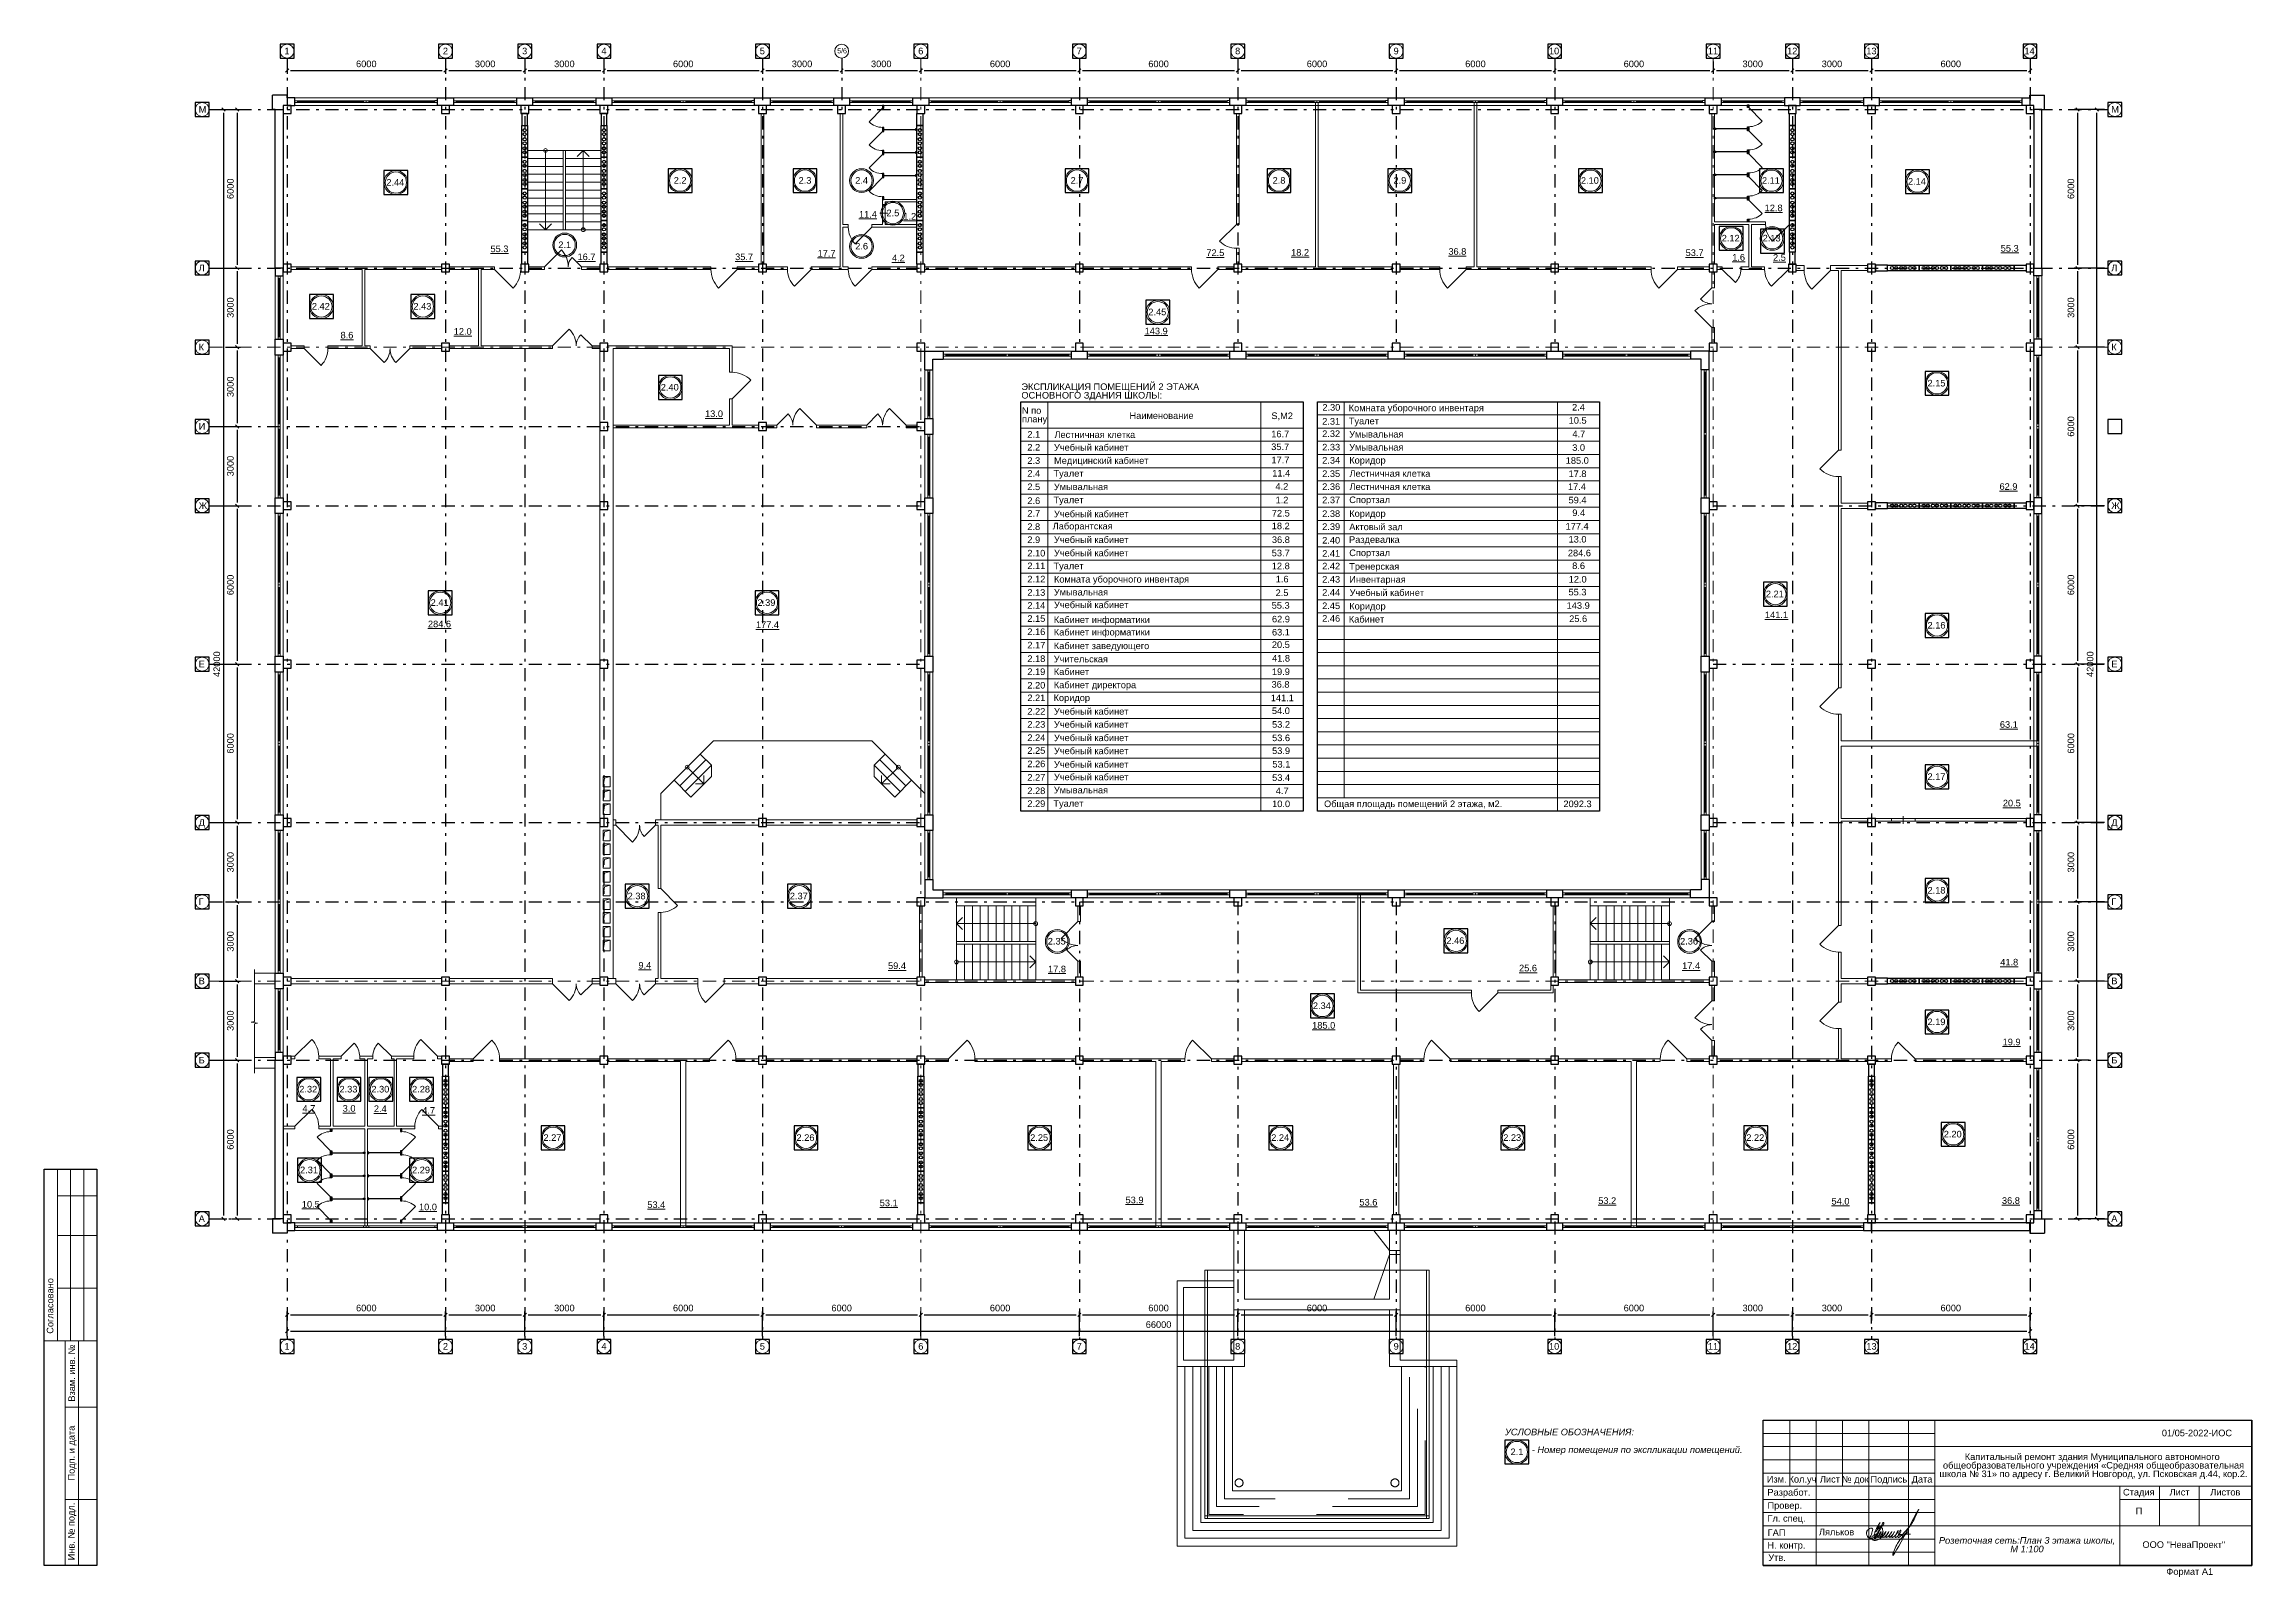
# Model space of a CAD drawing. Header units: metres. Extents: x 0.2 to 83.8, y 0.2 to 58.2.
import ezdxf
from ezdxf.enums import TextEntityAlignment as Align

# ---------------------------------------------------------------- set-up
doc = ezdxf.new("R2010")
doc.units = ezdxf.units.M
doc.header["$MEASUREMENT"] = 0
doc.linetypes.add('( Dashdot )', pattern=[1.001, 0.5, -0.25, 0.001, -0.25])
doc.linetypes.add('DGN Style 3', pattern=[9.681301, 6.915215, -2.766086])
doc.layers.get('DEFPOINTS').update_dxf_attribs({"lineweight": 0})
doc.layers.add('Level 63', color=7, linetype='Continuous', lineweight=0)
doc.layers.add('YOLO_STAMP', color=1, linetype='Continuous')
doc.layers.add('YOLO_TABLE', color=1, linetype='Continuous')
doc.styles.add('Arial', font='ariali.ttf')
doc.styles.add('GOST 2.304', font='cs_gost2304.shx')
doc.styles.add('Standard_0', font='arial.ttf')
doc.styles.add('Style-Arial', font='arial.ttf')
doc.dimstyles.get("Standard").update_dxf_attribs({"dimtxt": 0.00018, "dimasz": 0.00018, "dimexe": 0.0002, "dimexo": 0.0625, "dimgap": 9e-05, "dimtad": 0, "dimtih": 1, "dimtoh": 1, "dimdec": 4, "dimlfac": 1000, "dimzin": 0, "dimdsep": 46, "dimtxsty": 'Standard_0', "dimcen": 9e-05, "dimadec": 0, "dimazin": 0, "dimtfac": 1, "dimtdec": 4, "dimtofl": 0, "dimtmove": 0, "dimatfit": 0, "dimfxl": 0.01, "dimfxlon": 1, "dimtolj": 1, "dimtzin": 0, "dimarcsym": 0})

msp = doc.modelspace()

# ---------------------------------------------------------------- texts
at = {"color": 7, "linetype": 'Continuous', "lineweight": 30, "style": 'Style-Arial'}
for s, height, p in [('1', 0.25, (9.27380254, 58.08021949)), ('2', 0.25, (15.27380254, 58.08021949)), ('3', 0.25, (18.27380254, 58.08021949)), ('4', 0.25, (21.27380254, 58.08021949)), ('5', 0.25, (27.27380254, 58.08021949)), ('5/6', 0.1875, (30.20855993, 58.05404861)), ('6', 0.25, (33.27380254, 58.08021949)), ('7', 0.25, (39.27380254, 58.08021949)), ('8', 0.25, (45.27380254, 58.08021949)), ('9', 0.25, (51.27380254, 58.08021949)), ('10', 0.25, (57.15742032, 58.08021949)), ('11', 0.25, (63.17481076, 58.08021949)), ('12', 0.25, (66.17481076, 58.08021949)), ('13', 0.25, (69.17481076, 58.08021949)), ('14', 0.25, (75.16421908, 58.08021949)), ('М', 0.25, (6.02604841, 55.86686404)), ('М', 0.25, (78.4527593, 55.86686404)), ('Л', 0.25, (6.02604841, 49.86686404)), ('Л', 0.25, (78.4527593, 49.86686404)), ('К', 0.25, (6.02604841, 46.86686404)), ('К', 0.25, (78.4527593, 46.86686404)), ('И', 0.25, (6.02604841, 43.86686404)), ('Ж', 0.25, (6.02604841, 40.86686404)), ('Ж', 0.25, (78.4527593, 40.86686404)), ('Е', 0.25, (6.02604841, 34.86686404)), ('Е', 0.25, (78.4527593, 34.86686404)), ('Д', 0.25, (6.02604841, 28.86686404)), ('Д', 0.25, (78.4527593, 28.86686404)), ('Г', 0.25, (6.02604841, 25.86686404)), ('Г', 0.25, (78.4527593, 25.86686404)), ('В', 0.25, (6.02604841, 22.86686404)), ('В', 0.25, (78.4527593, 22.86686404)), ('Б', 0.25, (6.02604841, 19.86686404)), ('Б', 0.25, (78.4527593, 19.86686404)), ('А', 0.25, (6.02604841, 13.86686404)), ('А', 0.25, (78.4527593, 13.86686404)), ('1', 0.25, (9.27539046, 9.03009364)), ('2', 0.25, (15.27539046, 9.03009364)), ('3', 0.25, (18.27539046, 9.03009364)), ('4', 0.25, (21.27539046, 9.03009364)), ('5', 0.25, (27.27539046, 9.03009364)), ('6', 0.25, (33.27539046, 9.03009364)), ('7', 0.25, (39.27539046, 9.03009364)), ('8', 0.25, (45.27539046, 9.03009364)), ('9', 0.25, (51.27539046, 9.03009364)), ('10', 0.25, (57.15900823, 9.03009364)), ('11', 0.25, (63.17639868, 9.03009364)), ('12', 0.25, (66.17639868, 9.03009364)), ('13', 0.25, (69.17639868, 9.03009364)), ('14', 0.25, (75.16580699, 9.03009364))]:
    msp.add_text(s, height=height, dxfattribs=at).set_placement(p, align=Align.TOP_LEFT)
at = {"color": 7, "linetype": 'Continuous', "lineweight": 13, "style": 'Style-Arial'}
for s, p in [('2.44', (13.13385846, 53.10542583)), ('2.2', (24.0152271, 53.17984343)), ('2.3', (28.74345214, 53.17984343)), ('2.4', (30.88821402, 53.17984343)), ('2.7', (39.04492748, 53.17984343)), ('2.8', (46.69376576, 53.17984343)), ('2.9', (51.27089323, 53.17984343)), ('2.10', (58.36861332, 53.1770999)), ('2.11', (65.22322891, 53.1770999)), ('2.14', (70.75370162, 53.14178907)), ('%%u11.4%%U', (31.03134592, 51.89806157)), ('2.5', (32.07267435, 51.94845337)), ('%%u12.8%%U', (65.32714333, 52.13873528)), ('%%u1.2%%U', (32.71065626, 51.82109474)), ('2.12', (63.70054083, 50.99312507)), ('2.13', (65.25108297, 50.99312507)), ('%%u55.3%%U', (17.07596178, 50.58891183)), ('2.1', (19.64569549, 50.74138616)), ('%%u16.7%%U', (20.37268941, 50.28659442)), ('%%u35.7%%U', (26.34115052, 50.2868673)), ('%%u17.7%%U', (29.46456372, 50.41888173)), ('2.6', (30.88821402, 50.68918277)), ('%%u4.2%%U', (32.27969022, 50.24429452)), ('%%u72.5%%U', (44.18560095, 50.441647)), ('%%u18.2%%U', (47.39471772, 50.45260571)), ('%%u36.8%%U', (53.3498863, 50.48960408)), ('%%u53.7%%U', (62.33390342, 50.44088899)), ('%%u1.6%%U', (64.09705682, 50.26598223)), ('%%u2.5%%U', (65.64323988, 50.26131668)), ('%%u55.3%%U', (74.26630908, 50.60953234)), ('2.42', (10.31294406, 48.41392429)), ('2.43', (14.156803, 48.41392429)), ('2.45', (41.98757881, 48.19975384)), ('%%u8.6%%U', (11.39919318, 47.32045743)), ('%%u12.0%%U', (15.68546828, 47.46083801)), ('%%u143.9%%U', (41.8473788, 47.4762497)), ('2.40', (23.52537971, 45.34837292)), ('2.15', (71.49299454, 45.50229851)), ('%%u13.0%%U', (25.2010961, 44.34348258)), ('2.4', (58.03383772, 44.59152323)), ('16.7', (46.64297585, 43.57753229)), ('10.5', (57.90513715, 44.09184414)), ('4.7', (58.04491225, 43.57717846)), ('35.7', (46.64214714, 43.09267415)), ('3.0', (58.0391355, 43.06298572)), ('17.7', (46.64866309, 42.59223437)), ('11.4', (46.67980425, 42.09244399)), ('185.0', (57.79446827, 42.57281409)), ('17.8', (57.90035332, 42.07171002)), ('4.2', (46.80193979, 41.59294954)), ('1.2', (46.80497152, 41.07698825)), ('17.4', (57.8780974, 41.58267227)), ('59.4', (57.90021704, 41.07415652)), ('%%u62.9%%U', (74.22002953, 41.58745685)), ('72.5', (46.66421247, 40.5774938)), ('9.4', (58.04184703, 40.59496602)), ('36.8', (46.6667537, 39.57524795)), ('18.2', (46.66209817, 40.09719074)), ('177.4', (57.78803309, 40.08080917)), ('13.0', (57.90128877, 39.59291674)), ('53.7', (46.66139403, 39.06998586)), ('12.8', (46.66387783, 38.58226333)), ('284.6', (57.87503434, 39.07155318)), ('8.6', (58.03840043, 38.58789796)), ('1.6', (46.81227666, 38.08276678)), ('12.0', (57.90665954, 38.07715271)), ('2.41', (14.8118084, 37.19447966)), ('2.39', (27.18599798, 37.19447966)), ('55.3', (46.65941811, 37.0881561)), ('2.5', (46.80718185, 37.56684889)), ('143.9', (57.82922047, 37.08262055)), ('55.3', (57.89853878, 37.59053065)), ('2.21', (65.37230273, 37.52080564)), ('%%u284.6%%U', (14.70890894, 36.38382731)), ('%%u177.4%%U', (27.12982701, 36.35581792)), ('63.1', (46.66907734, 36.07263752)), ('62.9', (46.66943602, 36.56789886)), ('25.6', (57.92450352, 36.58262055)), ('%%u141.1%%U', (65.33699587, 36.72912933)), ('2.16', (71.49299454, 36.33595721)), ('20.5', (46.66526262, 35.59945143)), ('41.8', (46.67225961, 35.08537486)), ('19.9', (46.66752519, 34.57633766)), ('141.1', (46.62576555, 33.58482803)), ('36.8', (46.65353636, 34.09669746)), ('54.0', (46.6665776, 33.09719819)), ('53.2', (46.67406951, 32.58015373)), ('53.6', (46.67483922, 32.0718278)), ('%%u63.1%%U', (74.23388802, 32.57765311)), ('53.9', (46.67427139, 31.58322472)), ('53.1', (46.68439396, 31.07309601)), ('53.4', (46.67555791, 30.56542406)), ('2.17', (71.49299454, 30.604548)), ('10.0', (46.67595473, 29.57292561)), ('4.7', (46.81615278, 30.06564031)), ('Общая площадь помещений 2 этажа, м2.', (48.64225842, 29.57375936)), ('2092.3', (57.70639161, 29.57242199)), ('%%u20.5%%U', (74.34580543, 29.60137025)), ('2.38', (22.27041093, 26.08387074)), ('2.37', (28.41222903, 26.08387074)), ('2.18', (71.49299454, 26.29976517)), ('2.35', (38.18026968, 24.37131591)), ('2.46', (53.27357073, 24.3918603)), ('2.36', (62.12387248, 24.37131591)), ('%%u9.4%%U', (22.67802919, 23.45975874)), ('%%u59.4%%U', (32.13155739, 23.44228803)), ('%%u17.4%%U', (62.20295297, 23.44343807)), ('%%u41.8%%U', (74.24741582, 23.5781584)), ('%%u17.8%%U', (38.18951439, 23.31769743)), ('%%u25.6%%U', (56.02600301, 23.35463683)), ('2.34', (48.21899161, 21.92824876)), ('%%u185.0%%U', (48.19205902, 21.18582922)), ('2.19', (71.49299454, 21.3190247)), ('%%u19.9%%U', (74.33864731, 20.55700627)), ('2.32', (9.8357113, 18.76863815)), ('2.33', (11.35839939, 18.76863815)), ('2.30', (12.56540824, 18.76863815)), ('2.28', (14.10666569, 18.76863815)), ('%%u4.7%%U', (9.95786835, 18.03865308)), ('%%u3.0%%U', (11.47945903, 18.04058602)), ('%%u2.4%%U', (12.66241866, 18.02840297)), ('%%u4.7%%U', (14.49257915, 17.96329131)), ('2.27', (19.08333111, 16.93630793)), ('2.26', (28.6646892, 16.93630793)), ('2.25', (37.51324737, 16.93630793)), ('2.24', (46.64067149, 16.93630793)), ('2.23', (55.42688349, 16.93630793)), ('2.22', (64.63148654, 16.93630793)), ('2.20', (72.10788721, 17.0658281)), ('2.31', (9.86588653, 15.71107339)), ('2.29', (14.10666569, 15.71107339)), ('%%u10.5%%U', (9.93317255, 14.40782893)), ('%%u10.0%%U', (14.36931839, 14.30898137)), ('%%u53.4%%U', (23.01604467, 14.39413596)), ('%%u53.1%%U', (31.81681438, 14.46131006)), ('%%u53.9%%U', (41.12475081, 14.5725395)), ('%%u53.6%%U', (49.98213498, 14.48803511)), ('%%u53.2%%U', (59.02447564, 14.54707792)), ('%%u54.0%%U', (67.85864995, 14.5247106)), ('%%u36.8%%U', (74.31202805, 14.55108456)), ('2.1', (55.70326672, 5.03665965))]:
    msp.add_text(s, height=0.25, dxfattribs=at).set_placement(p, align=Align.TOP_LEFT)
at = {"color": 7, "linetype": 'Continuous', "lineweight": 0, "style": 'Style-Arial'}
for s, p in [('2.30', (48.57841054, 44.58711136)), ('2.1', (37.40634904, 43.56199014)), ('Лестничная клетка', (38.43170613, 43.55315275)), ('2.31', (48.57115646, 44.05654832)), ('2.32', (48.57115646, 43.58618292)), ('2.2', (37.40634904, 43.07645166)), ('2.33', (48.57115646, 43.07940213)), ('2.3', (37.40634904, 42.5709511)), ('2.4', (37.40634904, 42.08237801)), ('2.34', (48.57115646, 42.58134586)), ('2.35', (48.57115646, 42.07456508)), ('Лестничная клетка', (49.60648585, 42.08131736)), ('2.5', (37.40634904, 41.57787318)), ('2.6', (37.40634904, 41.05212605)), ('2.36', (48.57115646, 41.58561266)), ('2.37', (48.57115646, 41.08110784)), ('Лестничная клетка', (49.60648585, 41.58212311)), ('2.7', (37.40634904, 40.57151883)), ('2.38', (48.57115646, 40.56067128)), ('2.8', (37.40634904, 40.067014)), ('2.9', (37.40634904, 39.57313033)), ('2.39', (48.57115646, 40.07039122)), ('2.40', (48.57115646, 39.55488591)), ('Раздевалка', (49.5884193, 39.58010503)), ('2.10', (37.40634904, 39.0653064)), ('2.11', (37.40634904, 38.58526816)), ('2.41', (48.57115646, 39.05403211)), ('2.42', (48.57115646, 38.57608017)), ('2.12', (37.40634904, 38.08228064)), ('2.43', (48.57115646, 38.07688592)), ('2.13', (37.40634904, 37.57549986)), ('2.14', (37.40634904, 37.08711643)), ('2.44', (48.57115646, 37.57845033)), ('2.45', (48.57115646, 37.07166955)), ('2.15', (37.40634904, 36.58943949)), ('2.16', (37.40634904, 36.08929693)), ('2.46', (48.57115646, 36.59466592)), ('2.17', (37.40634904, 35.58251614)), ('2.18', (37.40634904, 35.06909713)), ('2.19', (37.40634904, 34.57521346)), ('2.20', (37.40634904, 34.06407042)), ('2.21', (37.40634904, 33.58668747)), ('2.22', (37.40634904, 33.07383745)), ('2.23', (37.40634904, 32.58222975)), ('2.24', (37.40634904, 32.07962156)), ('2.25', (37.40634904, 31.59104846)), ('2.26', (37.40634904, 31.08654364)), ('2.27', (37.40634904, 30.57672824)), ('2.28', (37.40634904, 30.06691284)), ('2.29', (37.40634904, 29.58099503)), ('01/05-2022-ИОС', (80.36727853, 5.75100519))]:
    msp.add_text(s, height=0.25, dxfattribs=at).set_placement(p, align=Align.TOP_LEFT)
at = {"color": 7, "lineweight": 13, "style": 'Style-Arial'}
for s, p in [('Комната уборочного инвентаря', (49.57627584, 44.56479253)), ('Туалет', (49.57923467, 44.06927228)), ('Умывальная', (49.59305511, 43.56927294)), ('Учебный кабинет', (38.4141179, 43.0690205)), ('Умывальная', (49.59305511, 43.07538927)), ('Туалет', (38.39509329, 42.08603473)), ('Медицинский кабинет', (38.41808989, 42.57172392)), ('Коридор', (49.59598322, 42.58341582)), ('Туалет', (38.39509329, 41.08233566)), ('Умывальная', (38.41051916, 41.57783629)), ('Спортзал', (49.59598322, 41.08604053)), ('Учебный кабинет', (38.4141179, 40.55082533)), ('Коридор', (49.59598322, 40.56560397)), ('Лаборантская', (38.36627743, 40.0894479)), ('Учебный кабинет', (38.4141179, 39.57467634)), ('Актовый зал', (49.59598322, 40.06109915)), ('Туалет', (38.39509329, 38.5823815)), ('Учебный кабинет', (38.4141179, 39.07358652)), ('Тренерская', (49.59598322, 38.56347344)), ('Спортзал', (49.59598322, 39.07864239)), ('Комната уборочного инвентаря', (38.41404857, 38.07744175)), ('Инвентарная', (49.59598322, 38.06958977)), ('Умывальная', (38.41051916, 37.58859716)), ('Учебный кабинет', (38.4141179, 37.10827323)), ('Учебный кабинет', (49.60850428, 37.57178743)), ('Коридор', (49.59598322, 37.05734399)), ('Кабинет информатики', (38.40816274, 36.54579168)), ('Кабинет информатики', (38.40816274, 36.07376665)), ('Кабинет', (49.58113052, 36.56347217)), ('Кабинет заведующего', (38.40816274, 35.55658463)), ('Учительская', (38.40816274, 35.05549482)), ('Кабинет', (38.40816274, 34.57718181)), ('Коридор', (38.3995876, 33.58889856)), ('Кабинет директора', (38.40816274, 34.076092)), ('Учебный кабинет', (38.4141179, 33.07525267)), ('Учебный кабинет', (38.4141179, 32.58067052)), ('Учебный кабинет', (38.4141179, 32.07307304)), ('Учебный кабинет', (38.4141179, 31.57889762)), ('Учебный кабинет', (38.4141179, 31.06479248)), ('Учебный кабинет', (38.4141179, 30.58973331)), ('Туалет', (38.3924346, 29.58662885)), ('Умывальная', (38.4098197, 30.09407443)), ('Ляльков', (67.38165066, 1.99992018))]:
    msp.add_text(s, height=0.25, dxfattribs=at).set_placement(p, align=Align.TOP_LEFT)
at = {"color": 18, "linetype": 'Continuous', "lineweight": 13, "true_color": 0x000000, "style": 'Arial'}
for s, p in [('УСЛОВНЫЕ ОБОЗНАЧЕНИЯ:', (57.93628515, 5.78723961)), ('- Номер помещения по экспликации помещений.', (60.49781267, 5.1172551))]:
    msp.add_text(s, height=0.25, dxfattribs=at).set_placement(p, align=Align.TOP_CENTER)
at = {"color": 7, "linetype": 'Continuous', "lineweight": 13, "char_height": 0.25, "style": 'Style-Arial'}
for s, insert, attachment_point, line_spacing_factor in [('ЭКСПЛИКАЦИЯ ПОМЕЩЕНИЙ 2 ЭТАЖА\\PОСНОВНОГО ЗДАНИЯ ШКОЛЫ:', (37.18087617, 45.3678382), 1, 0.776524), ('N по \\Pплану', (37.2022564, 44.14158727), 4, 0.776524), ('Наименование', (41.27613171, 44.14742369), 4, 0.6)]:
    msp.add_mtext(s, dxfattribs=dict(at, insert=insert, attachment_point=attachment_point, line_spacing_factor=line_spacing_factor))
at = {"color": 7, "linetype": 'Continuous', "lineweight": 0, "char_height": 0.25}
for s, insert, attachment_point, line_spacing_factor, style in [('S,М2', (47.05612121, 44.26642215), 2, 0.6, 'Style-Arial'), ('\\fArial|b0|i0|c204204|p39;П', (79.50068932, 2.67537076), 5, 0.72, 'GOST 2.304')]:
    msp.add_mtext(s, dxfattribs=dict(at, insert=insert, attachment_point=attachment_point, line_spacing_factor=line_spacing_factor, style=style))
at = {"color": 18, "linetype": 'DGN Style 3', "lineweight": 0, "true_color": 0x000000, "insert": (77.73154879, 4.85105905), "char_height": 0.25, "attachment_point": 2, "line_spacing_factor": 0.776524, "style": 'Style-Arial'}
msp.add_mtext('\\pt0.260417;Капитальный ремонт здания Муниципального автономного\\P общеобразовательного учреждения «Средняя общеобразовательная\\P школа № 31» по адресу г. Великий Новгород, ул. Псковская д.44, кор.2.\\P\\P', dxfattribs=at)
at = {"color": 7, "linetype": 'Continuous', "lineweight": 13, "insert": (75.26119731, 1.68147258), "char_height": 0.25, "width": 6.8082066547, "attachment_point": 2, "line_spacing_factor": 0.776524, "style": 'Arial'}
msp.add_mtext('{\\C0;Розеточная сеть:План 3 этажа школы, М 1:100}', dxfattribs=at)
at = {"layer": 'Level 63', "color": 7, "linetype": 'Continuous', "lineweight": 0, "style": 'Style-Arial'}
for s, p in [('Согласовано', (0.39947808, 10.43607952)), ('Взам. инв. №', (1.21776221, 7.89301785)), ('Подп. и дата', (1.20487578, 4.86322415)), ('Инв. № подл.', (1.20041116, 1.89530635))]:
    msp.add_text(s, height=0.25002, rotation=90, dxfattribs=at).set_placement(p, align=Align.MIDDLE_CENTER)
for s, p in [('Изм.', (65.78213111, 3.87366765)), ('Разработ.', (66.2440293, 3.37770534)), ('Кол.уч', (66.75945125, 3.87366765)), ('Лист', (67.79784892, 3.87366765)), ('№ док', (68.75675022, 3.87366765)), ('Подпись', (70.03074955, 3.87366765)), ('Дата', (71.28622667, 3.87366765)), ('Стадия', (79.49352803, 3.38366765)), ('Лист', (81.03784892, 3.38366765)), ('Листов', (82.77133997, 3.38366765)), ('Провер.', (66.08939214, 2.87997427)), ('Гл. спец.', (66.15566521, 2.39274447)), ('ГАП', (65.77627678, 1.851241)), ('Н. контр.', (66.15056431, 1.37366765)), ('Утв.', (65.79461653, 0.90685775)), ('ООО "НеваПроект"', (81.19802766, 1.39815649)), ('Формат А1', (81.42244437, 0.3778868))]:
    msp.add_text(s, height=0.25, dxfattribs=at).set_placement(p, align=Align.MIDDLE_CENTER)

# ---------------------------------------------------------------- blocks, each defined once
blk = doc.blocks.new('_Oblique-1')
at = {"color": 0, "linetype": 'ByBlock', "lineweight": -2}
blk.add_line((0.5, 0.5), (-0.5, -0.5), dxfattribs=at)
blk = doc.blocks.new('*D3')
at = {"color": 0, "linetype": 'Continuous', "lineweight": -2, "transparency": 16777216}
for p, q in [((9.375, 9.289), (9.375, 9.6)), ((9.5, 9.475), (75.25, 9.475)), ((75.375, 9.289), (75.375, 9.6))]:
    blk.add_line(p, q, dxfattribs=at)
at = {"layer": 'DEFPOINTS', "color": 0, "linetype": 'Continuous', "transparency": 16777216}
for p in [(75.375, 9.475), (9.375, 9.164), (75.375, 9.164)]:
    blk.add_point(p, dxfattribs=at)
at = {"color": 0, "linetype": 'Continuous', "lineweight": -2, "transparency": 16777216, "xscale": 0.125, "yscale": 0.125, "zscale": 0.125, "rotation": 180}
blk.add_blockref('_Oblique-1', (9.375, 9.475), dxfattribs=at)
at = {"color": 0, "linetype": 'Continuous', "lineweight": -2, "transparency": 16777216, "xscale": 0.125, "yscale": 0.125, "zscale": 0.125}
blk.add_blockref('_Oblique-1', (75.375, 9.475), dxfattribs=at)
at = {"color": 0, "linetype": 'Continuous', "lineweight": 0, "transparency": 16777216, "insert": (42.375, 9.728), "char_height": 0.25, "attachment_point": 5, "style": 'Style-Arial'}
blk.add_mtext('\\A1;66000', dxfattribs=at)
blk = doc.blocks.new('*D4')
at = {"color": 0, "linetype": 'Continuous', "lineweight": -2, "transparency": 16777216}
for p, q in [((6.548, 55.738), (7.606, 55.738)), ((7.481, 55.613), (7.481, 49.863)), ((6.548, 49.738), (7.606, 49.738))]:
    blk.add_line(p, q, dxfattribs=at)
at = {"layer": 'DEFPOINTS', "color": 0, "linetype": 'Continuous', "transparency": 16777216}
for p in [(6.423, 55.738), (6.423, 49.738), (7.481, 49.738)]:
    blk.add_point(p, dxfattribs=at)
at = {"color": 0, "linetype": 'Continuous', "lineweight": -2, "transparency": 16777216, "xscale": 0.125, "yscale": 0.125, "zscale": 0.125}
for p, rotation in [((7.481, 55.738), 90), ((7.481, 49.738), 270)]:
    blk.add_blockref('_Oblique-1', p, dxfattribs=dict(at, rotation=rotation))
at = {"color": 0, "linetype": 'Continuous', "lineweight": 0, "transparency": 16777216, "insert": (7.228, 52.738), "char_height": 0.25, "attachment_point": 5, "rotation": 90, "style": 'Style-Arial'}
blk.add_mtext('\\A1;6000', dxfattribs=at)
blk = doc.blocks.new('*D5')
at = {"color": 0, "linetype": 'Continuous', "lineweight": -2, "transparency": 16777216}
for p, q in [((6.548, 55.738), (7.091, 55.738)), ((6.966, 55.613), (6.966, 13.863)), ((6.548, 13.738), (7.091, 13.738))]:
    blk.add_line(p, q, dxfattribs=at)
at = {"layer": 'DEFPOINTS', "color": 0, "linetype": 'Continuous', "transparency": 16777216}
for p in [(6.423, 55.738), (6.423, 13.738), (6.966, 13.738)]:
    blk.add_point(p, dxfattribs=at)
at = {"color": 0, "linetype": 'Continuous', "lineweight": -2, "transparency": 16777216, "xscale": 0.125, "yscale": 0.125, "zscale": 0.125}
for p, rotation in [((6.966, 55.738), 90), ((6.966, 13.738), 270)]:
    blk.add_blockref('_Oblique-1', p, dxfattribs=dict(at, rotation=rotation))
at = {"color": 0, "linetype": 'Continuous', "lineweight": 0, "transparency": 16777216, "insert": (6.713, 34.738), "char_height": 0.25, "attachment_point": 5, "rotation": 90, "style": 'Style-Arial'}
blk.add_mtext('\\A1;42000', dxfattribs=at)
blk = doc.blocks.new('*D6')
at = {"color": 0, "linetype": 'Continuous', "lineweight": -2, "transparency": 16777216}
for p, q in [((78.198, 55.738), (77.053, 55.738)), ((77.178, 55.613), (77.178, 49.863)), ((78.198, 49.738), (77.053, 49.738))]:
    blk.add_line(p, q, dxfattribs=at)
at = {"layer": 'DEFPOINTS', "color": 0, "linetype": 'Continuous', "transparency": 16777216}
for p in [(78.323, 55.738), (77.178, 49.738), (78.323, 49.738)]:
    blk.add_point(p, dxfattribs=at)
at = {"color": 0, "linetype": 'Continuous', "lineweight": -2, "transparency": 16777216, "xscale": 0.125, "yscale": 0.125, "zscale": 0.125}
for p, rotation in [((77.178, 55.738), 90), ((77.178, 49.738), 270)]:
    blk.add_blockref('_Oblique-1', p, dxfattribs=dict(at, rotation=rotation))
at = {"color": 0, "linetype": 'Continuous', "lineweight": 0, "transparency": 16777216, "insert": (76.925, 52.738), "char_height": 0.25, "attachment_point": 5, "rotation": 90, "style": 'Style-Arial'}
blk.add_mtext('\\A1;6000', dxfattribs=at)
blk = doc.blocks.new('*D7')
at = {"color": 0, "linetype": 'Continuous', "lineweight": -2, "transparency": 16777216}
for p, q in [((78.198, 55.738), (77.78, 55.738)), ((77.905, 13.863), (77.905, 55.613)), ((78.198, 13.738), (77.78, 13.738))]:
    blk.add_line(p, q, dxfattribs=at)
at = {"layer": 'DEFPOINTS', "color": 0, "linetype": 'Continuous', "transparency": 16777216}
for p in [(77.905, 55.738), (78.323, 55.738), (78.323, 13.738)]:
    blk.add_point(p, dxfattribs=at)
at = {"color": 0, "linetype": 'Continuous', "lineweight": -2, "transparency": 16777216, "xscale": 0.125, "yscale": 0.125, "zscale": 0.125}
for p, rotation in [((77.905, 55.738), 90), ((77.905, 13.738), 270)]:
    blk.add_blockref('_Oblique-1', p, dxfattribs=dict(at, rotation=rotation))
at = {"color": 0, "linetype": 'Continuous', "lineweight": 0, "transparency": 16777216, "insert": (77.653, 34.738), "char_height": 0.25, "attachment_point": 5, "rotation": 90, "style": 'Style-Arial'}
blk.add_mtext('\\A1;42000', dxfattribs=at)
blk = doc.blocks.new('*D8')
at = {"color": 0, "linetype": 'Continuous', "lineweight": -2, "transparency": 16777216}
for p, q in [((9.375, 9.289), (9.375, 10.227)), ((9.5, 10.102), (15.25, 10.102)), ((15.375, 9.289), (15.375, 10.227))]:
    blk.add_line(p, q, dxfattribs=at)
at = {"layer": 'DEFPOINTS', "color": 0, "linetype": 'Continuous', "transparency": 16777216}
for p in [(15.375, 10.102), (9.375, 9.164), (15.375, 9.164)]:
    blk.add_point(p, dxfattribs=at)
at = {"color": 0, "linetype": 'Continuous', "lineweight": -2, "transparency": 16777216, "xscale": 0.125, "yscale": 0.125, "zscale": 0.125, "rotation": 180}
blk.add_blockref('_Oblique-1', (9.375, 10.102), dxfattribs=at)
at = {"color": 0, "linetype": 'Continuous', "lineweight": -2, "transparency": 16777216, "xscale": 0.125, "yscale": 0.125, "zscale": 0.125}
blk.add_blockref('_Oblique-1', (15.375, 10.102), dxfattribs=at)
at = {"color": 0, "linetype": 'Continuous', "lineweight": 0, "transparency": 16777216, "insert": (12.375, 10.355), "char_height": 0.25, "attachment_point": 5, "style": 'Style-Arial'}
blk.add_mtext('\\A1;6000', dxfattribs=at)
blk = doc.blocks.new('*D9')
at = {"color": 0, "linetype": 'Continuous', "lineweight": -2, "transparency": 16777216}
for p, q in [((9.375, 57.563), (9.375, 57.089)), ((9.5, 57.214), (15.25, 57.214)), ((15.375, 57.563), (15.375, 57.089))]:
    blk.add_line(p, q, dxfattribs=at)
at = {"layer": 'DEFPOINTS', "color": 0, "linetype": 'Continuous', "transparency": 16777216}
for p in [(9.375, 57.688), (15.375, 57.688), (15.375, 57.214)]:
    blk.add_point(p, dxfattribs=at)
at = {"color": 0, "linetype": 'Continuous', "lineweight": -2, "transparency": 16777216, "xscale": 0.125, "yscale": 0.125, "zscale": 0.125, "rotation": 180}
blk.add_blockref('_Oblique-1', (9.375, 57.214), dxfattribs=at)
at = {"color": 0, "linetype": 'Continuous', "lineweight": -2, "transparency": 16777216, "xscale": 0.125, "yscale": 0.125, "zscale": 0.125}
blk.add_blockref('_Oblique-1', (15.375, 57.214), dxfattribs=at)
at = {"color": 0, "linetype": 'Continuous', "lineweight": 0, "transparency": 16777216, "insert": (12.375, 57.466), "char_height": 0.25, "attachment_point": 5, "style": 'Style-Arial'}
blk.add_mtext('\\A1;6000', dxfattribs=at)
blk = doc.blocks.new('*D186')
at = {"color": 0, "linetype": 'Continuous', "lineweight": -2, "transparency": 16777216}
for p, q in [((6.548, 49.738), (7.606, 49.738)), ((7.481, 49.613), (7.481, 46.863)), ((7.048, 46.738), (7.606, 46.738))]:
    blk.add_line(p, q, dxfattribs=at)
at = {"layer": 'DEFPOINTS', "color": 0, "linetype": 'Continuous', "transparency": 16777216}
for p in [(6.423, 49.738), (6.923, 46.738), (7.481, 46.738)]:
    blk.add_point(p, dxfattribs=at)
at = {"color": 0, "linetype": 'Continuous', "lineweight": -2, "transparency": 16777216, "xscale": 0.125, "yscale": 0.125, "zscale": 0.125}
for p, rotation in [((7.481, 49.738), 90), ((7.481, 46.738), 270)]:
    blk.add_blockref('_Oblique-1', p, dxfattribs=dict(at, rotation=rotation))
at = {"color": 0, "linetype": 'Continuous', "lineweight": 0, "transparency": 16777216, "insert": (7.228, 48.238), "char_height": 0.25, "attachment_point": 5, "rotation": 90, "style": 'Style-Arial'}
blk.add_mtext('\\A1;3000', dxfattribs=at)
blk = doc.blocks.new('*D187')
at = {"color": 0, "linetype": 'Continuous', "lineweight": -2, "transparency": 16777216}
for p, q in [((7.048, 46.738), (7.606, 46.738)), ((7.481, 46.613), (7.481, 43.863)), ((6.548, 43.738), (7.606, 43.738))]:
    blk.add_line(p, q, dxfattribs=at)
at = {"layer": 'DEFPOINTS', "color": 0, "linetype": 'Continuous', "transparency": 16777216}
for p in [(6.923, 46.738), (6.423, 43.738), (7.481, 43.738)]:
    blk.add_point(p, dxfattribs=at)
at = {"color": 0, "linetype": 'Continuous', "lineweight": -2, "transparency": 16777216, "xscale": 0.125, "yscale": 0.125, "zscale": 0.125}
for p, rotation in [((7.481, 46.738), 90), ((7.481, 43.738), 270)]:
    blk.add_blockref('_Oblique-1', p, dxfattribs=dict(at, rotation=rotation))
at = {"color": 0, "linetype": 'Continuous', "lineweight": 0, "transparency": 16777216, "insert": (7.228, 45.238), "char_height": 0.25, "attachment_point": 5, "rotation": 90, "style": 'Style-Arial'}
blk.add_mtext('\\A1;3000', dxfattribs=at)
blk = doc.blocks.new('*D42')
at = {"color": 0, "linetype": 'Continuous', "lineweight": -2, "transparency": 16777216}
for p, q in [((6.548, 43.738), (7.606, 43.738)), ((7.481, 43.613), (7.481, 40.863)), ((6.548, 40.738), (7.606, 40.738))]:
    blk.add_line(p, q, dxfattribs=at)
at = {"layer": 'DEFPOINTS', "color": 0, "linetype": 'Continuous', "transparency": 16777216}
for p in [(6.423, 43.738), (6.423, 40.738), (7.481, 40.738)]:
    blk.add_point(p, dxfattribs=at)
at = {"color": 0, "linetype": 'Continuous', "lineweight": -2, "transparency": 16777216, "xscale": 0.125, "yscale": 0.125, "zscale": 0.125}
for p, rotation in [((7.481, 43.738), 90), ((7.481, 40.738), 270)]:
    blk.add_blockref('_Oblique-1', p, dxfattribs=dict(at, rotation=rotation))
at = {"color": 0, "linetype": 'Continuous', "lineweight": 0, "transparency": 16777216, "insert": (7.228, 42.238), "char_height": 0.25, "attachment_point": 5, "rotation": 90, "style": 'Style-Arial'}
blk.add_mtext('\\A1;3000', dxfattribs=at)
blk = doc.blocks.new('*D43')
at = {"color": 0, "linetype": 'Continuous', "lineweight": -2, "transparency": 16777216}
for p, q in [((6.548, 40.738), (7.606, 40.738)), ((7.481, 40.613), (7.481, 34.863)), ((6.548, 34.738), (7.606, 34.738))]:
    blk.add_line(p, q, dxfattribs=at)
at = {"layer": 'DEFPOINTS', "color": 0, "linetype": 'Continuous', "transparency": 16777216}
for p in [(6.423, 40.738), (6.423, 34.738), (7.481, 34.738)]:
    blk.add_point(p, dxfattribs=at)
at = {"color": 0, "linetype": 'Continuous', "lineweight": -2, "transparency": 16777216, "xscale": 0.125, "yscale": 0.125, "zscale": 0.125}
for p, rotation in [((7.481, 40.738), 90), ((7.481, 34.738), 270)]:
    blk.add_blockref('_Oblique-1', p, dxfattribs=dict(at, rotation=rotation))
at = {"color": 0, "linetype": 'Continuous', "lineweight": 0, "transparency": 16777216, "insert": (7.228, 37.738), "char_height": 0.25, "attachment_point": 5, "rotation": 90, "style": 'Style-Arial'}
blk.add_mtext('\\A1;6000', dxfattribs=at)
blk = doc.blocks.new('*D44')
at = {"color": 0, "linetype": 'Continuous', "lineweight": -2, "transparency": 16777216}
for p, q in [((6.548, 34.738), (7.606, 34.738)), ((7.481, 34.613), (7.481, 28.863)), ((6.548, 28.738), (7.606, 28.738))]:
    blk.add_line(p, q, dxfattribs=at)
at = {"layer": 'DEFPOINTS', "color": 0, "linetype": 'Continuous', "transparency": 16777216}
for p in [(6.423, 34.738), (6.423, 28.738), (7.481, 28.738)]:
    blk.add_point(p, dxfattribs=at)
at = {"color": 0, "linetype": 'Continuous', "lineweight": -2, "transparency": 16777216, "xscale": 0.125, "yscale": 0.125, "zscale": 0.125}
for p, rotation in [((7.481, 34.738), 90), ((7.481, 28.738), 270)]:
    blk.add_blockref('_Oblique-1', p, dxfattribs=dict(at, rotation=rotation))
at = {"color": 0, "linetype": 'Continuous', "lineweight": 0, "transparency": 16777216, "insert": (7.228, 31.738), "char_height": 0.25, "attachment_point": 5, "rotation": 90, "style": 'Style-Arial'}
blk.add_mtext('\\A1;6000', dxfattribs=at)
blk = doc.blocks.new('*D45')
at = {"color": 0, "linetype": 'Continuous', "lineweight": -2, "transparency": 16777216}
for p, q in [((6.548, 28.738), (7.606, 28.738)), ((7.481, 28.613), (7.481, 25.863)), ((7.048, 25.738), (7.606, 25.738))]:
    blk.add_line(p, q, dxfattribs=at)
at = {"layer": 'DEFPOINTS', "color": 0, "linetype": 'Continuous', "transparency": 16777216}
for p in [(6.423, 28.738), (6.923, 25.738), (7.481, 25.738)]:
    blk.add_point(p, dxfattribs=at)
at = {"color": 0, "linetype": 'Continuous', "lineweight": -2, "transparency": 16777216, "xscale": 0.125, "yscale": 0.125, "zscale": 0.125}
for p, rotation in [((7.481, 28.738), 90), ((7.481, 25.738), 270)]:
    blk.add_blockref('_Oblique-1', p, dxfattribs=dict(at, rotation=rotation))
at = {"color": 0, "linetype": 'Continuous', "lineweight": 0, "transparency": 16777216, "insert": (7.228, 27.238), "char_height": 0.25, "attachment_point": 5, "rotation": 90, "style": 'Style-Arial'}
blk.add_mtext('\\A1;3000', dxfattribs=at)
blk = doc.blocks.new('*D46')
at = {"color": 0, "linetype": 'Continuous', "lineweight": -2, "transparency": 16777216}
for p, q in [((7.048, 25.738), (7.606, 25.738)), ((7.481, 25.613), (7.481, 22.863)), ((6.798, 22.738), (7.606, 22.738))]:
    blk.add_line(p, q, dxfattribs=at)
at = {"layer": 'DEFPOINTS', "color": 0, "linetype": 'Continuous', "transparency": 16777216}
for p in [(6.923, 25.738), (6.673, 22.738), (7.481, 22.738)]:
    blk.add_point(p, dxfattribs=at)
at = {"color": 0, "linetype": 'Continuous', "lineweight": -2, "transparency": 16777216, "xscale": 0.125, "yscale": 0.125, "zscale": 0.125}
for p, rotation in [((7.481, 25.738), 90), ((7.481, 22.738), 270)]:
    blk.add_blockref('_Oblique-1', p, dxfattribs=dict(at, rotation=rotation))
at = {"color": 0, "linetype": 'Continuous', "lineweight": 0, "transparency": 16777216, "insert": (7.228, 24.238), "char_height": 0.25, "attachment_point": 5, "rotation": 90, "style": 'Style-Arial'}
blk.add_mtext('\\A1;3000', dxfattribs=at)
blk = doc.blocks.new('*D47')
at = {"color": 0, "linetype": 'Continuous', "lineweight": -2, "transparency": 16777216}
for p, q in [((6.798, 22.738), (7.606, 22.738)), ((7.481, 22.613), (7.481, 19.863)), ((6.548, 19.738), (7.606, 19.738))]:
    blk.add_line(p, q, dxfattribs=at)
at = {"layer": 'DEFPOINTS', "color": 0, "linetype": 'Continuous', "transparency": 16777216}
for p in [(6.673, 22.738), (6.423, 19.738), (7.481, 19.738)]:
    blk.add_point(p, dxfattribs=at)
at = {"color": 0, "linetype": 'Continuous', "lineweight": -2, "transparency": 16777216, "xscale": 0.125, "yscale": 0.125, "zscale": 0.125}
for p, rotation in [((7.481, 22.738), 90), ((7.481, 19.738), 270)]:
    blk.add_blockref('_Oblique-1', p, dxfattribs=dict(at, rotation=rotation))
at = {"color": 0, "linetype": 'Continuous', "lineweight": 0, "transparency": 16777216, "insert": (7.228, 21.238), "char_height": 0.25, "attachment_point": 5, "rotation": 90, "style": 'Style-Arial'}
blk.add_mtext('\\A1;3000', dxfattribs=at)
blk = doc.blocks.new('*D48')
at = {"color": 0, "linetype": 'Continuous', "lineweight": -2, "transparency": 16777216}
for p, q in [((6.548, 19.738), (7.606, 19.738)), ((7.481, 19.613), (7.481, 13.863)), ((7.298, 13.738), (7.606, 13.738))]:
    blk.add_line(p, q, dxfattribs=at)
at = {"layer": 'DEFPOINTS', "color": 0, "linetype": 'Continuous', "transparency": 16777216}
for p in [(6.423, 19.738), (7.173, 13.738), (7.481, 13.738)]:
    blk.add_point(p, dxfattribs=at)
at = {"color": 0, "linetype": 'Continuous', "lineweight": -2, "transparency": 16777216, "xscale": 0.125, "yscale": 0.125, "zscale": 0.125}
for p, rotation in [((7.481, 19.738), 90), ((7.481, 13.738), 270)]:
    blk.add_blockref('_Oblique-1', p, dxfattribs=dict(at, rotation=rotation))
at = {"color": 0, "linetype": 'Continuous', "lineweight": 0, "transparency": 16777216, "insert": (7.228, 16.738), "char_height": 0.25, "attachment_point": 5, "rotation": 90, "style": 'Style-Arial'}
blk.add_mtext('\\A1;6000', dxfattribs=at)
blk = doc.blocks.new('*D49')
at = {"color": 0, "linetype": 'Continuous', "lineweight": -2, "transparency": 16777216}
for p, q in [((78.198, 49.738), (77.053, 49.738)), ((77.178, 49.613), (77.178, 46.863)), ((78.198, 46.738), (77.053, 46.738))]:
    blk.add_line(p, q, dxfattribs=at)
at = {"layer": 'DEFPOINTS', "color": 0, "linetype": 'Continuous', "transparency": 16777216}
for p in [(78.323, 49.738), (77.178, 46.738), (78.323, 46.738)]:
    blk.add_point(p, dxfattribs=at)
at = {"color": 0, "linetype": 'Continuous', "lineweight": -2, "transparency": 16777216, "xscale": 0.125, "yscale": 0.125, "zscale": 0.125}
for p, rotation in [((77.178, 49.738), 90), ((77.178, 46.738), 270)]:
    blk.add_blockref('_Oblique-1', p, dxfattribs=dict(at, rotation=rotation))
at = {"color": 0, "linetype": 'Continuous', "lineweight": 0, "transparency": 16777216, "insert": (76.925, 48.238), "char_height": 0.25, "attachment_point": 5, "rotation": 90, "style": 'Style-Arial'}
blk.add_mtext('\\A1;3000', dxfattribs=at)
blk = doc.blocks.new('*D50')
at = {"color": 0, "linetype": 'Continuous', "lineweight": -2, "transparency": 16777216}
for p, q in [((78.198, 46.738), (77.053, 46.738)), ((77.178, 46.613), (77.178, 40.863)), ((78.198, 40.738), (77.053, 40.738))]:
    blk.add_line(p, q, dxfattribs=at)
at = {"layer": 'DEFPOINTS', "color": 0, "linetype": 'Continuous', "transparency": 16777216}
for p in [(78.323, 46.738), (77.178, 40.738), (78.323, 40.738)]:
    blk.add_point(p, dxfattribs=at)
at = {"color": 0, "linetype": 'Continuous', "lineweight": -2, "transparency": 16777216, "xscale": 0.125, "yscale": 0.125, "zscale": 0.125}
for p, rotation in [((77.178, 46.738), 90), ((77.178, 40.738), 270)]:
    blk.add_blockref('_Oblique-1', p, dxfattribs=dict(at, rotation=rotation))
at = {"color": 0, "linetype": 'Continuous', "lineweight": 0, "transparency": 16777216, "insert": (76.925, 43.738), "char_height": 0.25, "attachment_point": 5, "rotation": 90, "style": 'Style-Arial'}
blk.add_mtext('\\A1;6000', dxfattribs=at)
blk = doc.blocks.new('*D51')
at = {"color": 0, "linetype": 'Continuous', "lineweight": -2, "transparency": 16777216}
for p, q in [((78.198, 40.738), (77.053, 40.738)), ((77.178, 40.613), (77.178, 34.863)), ((78.198, 34.738), (77.053, 34.738))]:
    blk.add_line(p, q, dxfattribs=at)
at = {"layer": 'DEFPOINTS', "color": 0, "linetype": 'Continuous', "transparency": 16777216}
for p in [(78.323, 40.738), (77.178, 34.738), (78.323, 34.738)]:
    blk.add_point(p, dxfattribs=at)
at = {"color": 0, "linetype": 'Continuous', "lineweight": -2, "transparency": 16777216, "xscale": 0.125, "yscale": 0.125, "zscale": 0.125}
for p, rotation in [((77.178, 40.738), 90), ((77.178, 34.738), 270)]:
    blk.add_blockref('_Oblique-1', p, dxfattribs=dict(at, rotation=rotation))
at = {"color": 0, "linetype": 'Continuous', "lineweight": 0, "transparency": 16777216, "insert": (76.925, 37.738), "char_height": 0.25, "attachment_point": 5, "rotation": 90, "style": 'Style-Arial'}
blk.add_mtext('\\A1;6000', dxfattribs=at)
blk = doc.blocks.new('*D52')
at = {"color": 0, "linetype": 'Continuous', "lineweight": -2, "transparency": 16777216}
for p, q in [((78.198, 34.738), (77.053, 34.738)), ((77.178, 34.613), (77.178, 28.863)), ((78.198, 28.738), (77.053, 28.738))]:
    blk.add_line(p, q, dxfattribs=at)
at = {"layer": 'DEFPOINTS', "color": 0, "linetype": 'Continuous', "transparency": 16777216}
for p in [(78.323, 34.738), (77.178, 28.738), (78.323, 28.738)]:
    blk.add_point(p, dxfattribs=at)
at = {"color": 0, "linetype": 'Continuous', "lineweight": -2, "transparency": 16777216, "xscale": 0.125, "yscale": 0.125, "zscale": 0.125}
for p, rotation in [((77.178, 34.738), 90), ((77.178, 28.738), 270)]:
    blk.add_blockref('_Oblique-1', p, dxfattribs=dict(at, rotation=rotation))
at = {"color": 0, "linetype": 'Continuous', "lineweight": 0, "transparency": 16777216, "insert": (76.925, 31.738), "char_height": 0.25, "attachment_point": 5, "rotation": 90, "style": 'Style-Arial'}
blk.add_mtext('\\A1;6000', dxfattribs=at)
blk = doc.blocks.new('*D53')
at = {"color": 0, "linetype": 'Continuous', "lineweight": -2, "transparency": 16777216}
for p, q in [((78.198, 28.738), (77.053, 28.738)), ((77.178, 28.613), (77.178, 25.863)), ((78.198, 25.738), (77.053, 25.738))]:
    blk.add_line(p, q, dxfattribs=at)
at = {"layer": 'DEFPOINTS', "color": 0, "linetype": 'Continuous', "transparency": 16777216}
for p in [(78.323, 28.738), (77.178, 25.738), (78.323, 25.738)]:
    blk.add_point(p, dxfattribs=at)
at = {"color": 0, "linetype": 'Continuous', "lineweight": -2, "transparency": 16777216, "xscale": 0.125, "yscale": 0.125, "zscale": 0.125}
for p, rotation in [((77.178, 28.738), 90), ((77.178, 25.738), 270)]:
    blk.add_blockref('_Oblique-1', p, dxfattribs=dict(at, rotation=rotation))
at = {"color": 0, "linetype": 'Continuous', "lineweight": 0, "transparency": 16777216, "insert": (76.925, 27.238), "char_height": 0.25, "attachment_point": 5, "rotation": 90, "style": 'Style-Arial'}
blk.add_mtext('\\A1;3000', dxfattribs=at)
blk = doc.blocks.new('*D54')
at = {"color": 0, "linetype": 'Continuous', "lineweight": -2, "transparency": 16777216}
for p, q in [((78.198, 25.738), (77.053, 25.738)), ((77.178, 25.613), (77.178, 22.863)), ((78.198, 22.738), (77.053, 22.738))]:
    blk.add_line(p, q, dxfattribs=at)
at = {"layer": 'DEFPOINTS', "color": 0, "linetype": 'Continuous', "transparency": 16777216}
for p in [(78.323, 25.738), (77.178, 22.738), (78.323, 22.738)]:
    blk.add_point(p, dxfattribs=at)
at = {"color": 0, "linetype": 'Continuous', "lineweight": -2, "transparency": 16777216, "xscale": 0.125, "yscale": 0.125, "zscale": 0.125}
for p, rotation in [((77.178, 25.738), 90), ((77.178, 22.738), 270)]:
    blk.add_blockref('_Oblique-1', p, dxfattribs=dict(at, rotation=rotation))
at = {"color": 0, "linetype": 'Continuous', "lineweight": 0, "transparency": 16777216, "insert": (76.925, 24.238), "char_height": 0.25, "attachment_point": 5, "rotation": 90, "style": 'Style-Arial'}
blk.add_mtext('\\A1;3000', dxfattribs=at)
blk = doc.blocks.new('*D55')
at = {"color": 0, "linetype": 'Continuous', "lineweight": -2, "transparency": 16777216}
for p, q in [((78.198, 22.738), (77.053, 22.738)), ((77.178, 22.613), (77.178, 19.863)), ((77.619, 19.738), (77.053, 19.738))]:
    blk.add_line(p, q, dxfattribs=at)
at = {"layer": 'DEFPOINTS', "color": 0, "linetype": 'Continuous', "transparency": 16777216}
for p in [(78.323, 22.738), (77.178, 19.738), (77.744, 19.738)]:
    blk.add_point(p, dxfattribs=at)
at = {"color": 0, "linetype": 'Continuous', "lineweight": -2, "transparency": 16777216, "xscale": 0.125, "yscale": 0.125, "zscale": 0.125}
for p, rotation in [((77.178, 22.738), 90), ((77.178, 19.738), 270)]:
    blk.add_blockref('_Oblique-1', p, dxfattribs=dict(at, rotation=rotation))
at = {"color": 0, "linetype": 'Continuous', "lineweight": 0, "transparency": 16777216, "insert": (76.925, 21.238), "char_height": 0.25, "attachment_point": 5, "rotation": 90, "style": 'Style-Arial'}
blk.add_mtext('\\A1;3000', dxfattribs=at)
blk = doc.blocks.new('*D56')
at = {"color": 0, "linetype": 'Continuous', "lineweight": -2, "transparency": 16777216}
for p, q in [((77.619, 19.738), (77.053, 19.738)), ((77.178, 19.613), (77.178, 13.863)), ((78.198, 13.738), (77.053, 13.738))]:
    blk.add_line(p, q, dxfattribs=at)
at = {"layer": 'DEFPOINTS', "color": 0, "linetype": 'Continuous', "transparency": 16777216}
for p in [(77.744, 19.738), (77.178, 13.738), (78.323, 13.738)]:
    blk.add_point(p, dxfattribs=at)
at = {"color": 0, "linetype": 'Continuous', "lineweight": -2, "transparency": 16777216, "xscale": 0.125, "yscale": 0.125, "zscale": 0.125}
for p, rotation in [((77.178, 19.738), 90), ((77.178, 13.738), 270)]:
    blk.add_blockref('_Oblique-1', p, dxfattribs=dict(at, rotation=rotation))
at = {"color": 0, "linetype": 'Continuous', "lineweight": 0, "transparency": 16777216, "insert": (76.925, 16.738), "char_height": 0.25, "attachment_point": 5, "rotation": 90, "style": 'Style-Arial'}
blk.add_mtext('\\A1;6000', dxfattribs=at)
blk = doc.blocks.new('*D57')
at = {"color": 0, "linetype": 'Continuous', "lineweight": -2, "transparency": 16777216}
for p, q in [((15.375, 9.289), (15.375, 10.227)), ((15.5, 10.102), (18.25, 10.102)), ((18.375, 9.289), (18.375, 10.227))]:
    blk.add_line(p, q, dxfattribs=at)
at = {"layer": 'DEFPOINTS', "color": 0, "linetype": 'Continuous', "transparency": 16777216}
for p in [(18.375, 10.102), (15.375, 9.164), (18.375, 9.164)]:
    blk.add_point(p, dxfattribs=at)
at = {"color": 0, "linetype": 'Continuous', "lineweight": -2, "transparency": 16777216, "xscale": 0.125, "yscale": 0.125, "zscale": 0.125, "rotation": 180}
blk.add_blockref('_Oblique-1', (15.375, 10.102), dxfattribs=at)
at = {"color": 0, "linetype": 'Continuous', "lineweight": -2, "transparency": 16777216, "xscale": 0.125, "yscale": 0.125, "zscale": 0.125}
blk.add_blockref('_Oblique-1', (18.375, 10.102), dxfattribs=at)
at = {"color": 0, "linetype": 'Continuous', "lineweight": 0, "transparency": 16777216, "insert": (16.875, 10.355), "char_height": 0.25, "attachment_point": 5, "style": 'Style-Arial'}
blk.add_mtext('\\A1;3000', dxfattribs=at)
blk = doc.blocks.new('*D58')
at = {"color": 0, "linetype": 'Continuous', "lineweight": -2, "transparency": 16777216}
for p, q in [((18.375, 9.289), (18.375, 10.227)), ((18.5, 10.102), (21.25, 10.102)), ((21.375, 9.289), (21.375, 10.227))]:
    blk.add_line(p, q, dxfattribs=at)
at = {"layer": 'DEFPOINTS', "color": 0, "linetype": 'Continuous', "transparency": 16777216}
for p in [(21.375, 10.102), (18.375, 9.164), (21.375, 9.164)]:
    blk.add_point(p, dxfattribs=at)
at = {"color": 0, "linetype": 'Continuous', "lineweight": -2, "transparency": 16777216, "xscale": 0.125, "yscale": 0.125, "zscale": 0.125, "rotation": 180}
blk.add_blockref('_Oblique-1', (18.375, 10.102), dxfattribs=at)
at = {"color": 0, "linetype": 'Continuous', "lineweight": -2, "transparency": 16777216, "xscale": 0.125, "yscale": 0.125, "zscale": 0.125}
blk.add_blockref('_Oblique-1', (21.375, 10.102), dxfattribs=at)
at = {"color": 0, "linetype": 'Continuous', "lineweight": 0, "transparency": 16777216, "insert": (19.875, 10.355), "char_height": 0.25, "attachment_point": 5, "style": 'Style-Arial'}
blk.add_mtext('\\A1;3000', dxfattribs=at)
blk = doc.blocks.new('*D59')
at = {"color": 0, "linetype": 'Continuous', "lineweight": -2, "transparency": 16777216}
for p, q in [((21.375, 9.289), (21.375, 10.227)), ((21.5, 10.102), (27.25, 10.102)), ((27.375, 9.289), (27.375, 10.227))]:
    blk.add_line(p, q, dxfattribs=at)
at = {"layer": 'DEFPOINTS', "color": 0, "linetype": 'Continuous', "transparency": 16777216}
for p in [(27.375, 10.102), (21.375, 9.164), (27.375, 9.164)]:
    blk.add_point(p, dxfattribs=at)
at = {"color": 0, "linetype": 'Continuous', "lineweight": -2, "transparency": 16777216, "xscale": 0.125, "yscale": 0.125, "zscale": 0.125, "rotation": 180}
blk.add_blockref('_Oblique-1', (21.375, 10.102), dxfattribs=at)
at = {"color": 0, "linetype": 'Continuous', "lineweight": -2, "transparency": 16777216, "xscale": 0.125, "yscale": 0.125, "zscale": 0.125}
blk.add_blockref('_Oblique-1', (27.375, 10.102), dxfattribs=at)
at = {"color": 0, "linetype": 'Continuous', "lineweight": 0, "transparency": 16777216, "insert": (24.375, 10.355), "char_height": 0.25, "attachment_point": 5, "style": 'Style-Arial'}
blk.add_mtext('\\A1;6000', dxfattribs=at)
blk = doc.blocks.new('*D32')
at = {"color": 0, "linetype": 'Continuous', "lineweight": -2, "transparency": 16777216}
for p, q in [((27.375, 9.289), (27.375, 10.227)), ((27.5, 10.102), (33.25, 10.102)), ((33.375, 9.289), (33.375, 10.227))]:
    blk.add_line(p, q, dxfattribs=at)
at = {"layer": 'DEFPOINTS', "color": 0, "linetype": 'Continuous', "transparency": 16777216}
for p in [(33.375, 10.102), (27.375, 9.164), (33.375, 9.164)]:
    blk.add_point(p, dxfattribs=at)
at = {"color": 0, "linetype": 'Continuous', "lineweight": -2, "transparency": 16777216, "xscale": 0.125, "yscale": 0.125, "zscale": 0.125, "rotation": 180}
blk.add_blockref('_Oblique-1', (27.375, 10.102), dxfattribs=at)
at = {"color": 0, "linetype": 'Continuous', "lineweight": -2, "transparency": 16777216, "xscale": 0.125, "yscale": 0.125, "zscale": 0.125}
blk.add_blockref('_Oblique-1', (33.375, 10.102), dxfattribs=at)
at = {"color": 0, "linetype": 'Continuous', "lineweight": 0, "transparency": 16777216, "insert": (30.375, 10.355), "char_height": 0.25, "attachment_point": 5, "style": 'Style-Arial'}
blk.add_mtext('\\A1;6000', dxfattribs=at)
blk = doc.blocks.new('*D33')
at = {"color": 0, "linetype": 'Continuous', "lineweight": -2, "transparency": 16777216}
for p, q in [((33.375, 9.289), (33.375, 10.227)), ((33.5, 10.102), (39.25, 10.102)), ((39.375, 9.289), (39.375, 10.227))]:
    blk.add_line(p, q, dxfattribs=at)
at = {"layer": 'DEFPOINTS', "color": 0, "linetype": 'Continuous', "transparency": 16777216}
for p in [(39.375, 10.102), (33.375, 9.164), (39.375, 9.164)]:
    blk.add_point(p, dxfattribs=at)
at = {"color": 0, "linetype": 'Continuous', "lineweight": -2, "transparency": 16777216, "xscale": 0.125, "yscale": 0.125, "zscale": 0.125, "rotation": 180}
blk.add_blockref('_Oblique-1', (33.375, 10.102), dxfattribs=at)
at = {"color": 0, "linetype": 'Continuous', "lineweight": -2, "transparency": 16777216, "xscale": 0.125, "yscale": 0.125, "zscale": 0.125}
blk.add_blockref('_Oblique-1', (39.375, 10.102), dxfattribs=at)
at = {"color": 0, "linetype": 'Continuous', "lineweight": 0, "transparency": 16777216, "insert": (36.375, 10.355), "char_height": 0.25, "attachment_point": 5, "style": 'Style-Arial'}
blk.add_mtext('\\A1;6000', dxfattribs=at)
blk = doc.blocks.new('*D34')
at = {"color": 0, "linetype": 'Continuous', "lineweight": -2, "transparency": 16777216}
for p, q in [((39.375, 9.289), (39.375, 10.227)), ((39.5, 10.102), (45.25, 10.102)), ((45.375, 9.289), (45.375, 10.227))]:
    blk.add_line(p, q, dxfattribs=at)
at = {"layer": 'DEFPOINTS', "color": 0, "linetype": 'Continuous', "transparency": 16777216}
for p in [(45.375, 10.102), (39.375, 9.164), (45.375, 9.164)]:
    blk.add_point(p, dxfattribs=at)
at = {"color": 0, "linetype": 'Continuous', "lineweight": -2, "transparency": 16777216, "xscale": 0.125, "yscale": 0.125, "zscale": 0.125, "rotation": 180}
blk.add_blockref('_Oblique-1', (39.375, 10.102), dxfattribs=at)
at = {"color": 0, "linetype": 'Continuous', "lineweight": -2, "transparency": 16777216, "xscale": 0.125, "yscale": 0.125, "zscale": 0.125}
blk.add_blockref('_Oblique-1', (45.375, 10.102), dxfattribs=at)
at = {"color": 0, "linetype": 'Continuous', "lineweight": 0, "transparency": 16777216, "insert": (42.375, 10.355), "char_height": 0.25, "attachment_point": 5, "style": 'Style-Arial'}
blk.add_mtext('\\A1;6000', dxfattribs=at)
blk = doc.blocks.new('*D35')
at = {"color": 0, "linetype": 'Continuous', "lineweight": -2, "transparency": 16777216}
for p, q in [((45.375, 9.289), (45.375, 10.227)), ((45.5, 10.102), (51.25, 10.102)), ((51.375, 9.289), (51.375, 10.227))]:
    blk.add_line(p, q, dxfattribs=at)
at = {"layer": 'DEFPOINTS', "color": 0, "linetype": 'Continuous', "transparency": 16777216}
for p in [(51.375, 10.102), (45.375, 9.164), (51.375, 9.164)]:
    blk.add_point(p, dxfattribs=at)
at = {"color": 0, "linetype": 'Continuous', "lineweight": -2, "transparency": 16777216, "xscale": 0.125, "yscale": 0.125, "zscale": 0.125, "rotation": 180}
blk.add_blockref('_Oblique-1', (45.375, 10.102), dxfattribs=at)
at = {"color": 0, "linetype": 'Continuous', "lineweight": -2, "transparency": 16777216, "xscale": 0.125, "yscale": 0.125, "zscale": 0.125}
blk.add_blockref('_Oblique-1', (51.375, 10.102), dxfattribs=at)
at = {"color": 0, "linetype": 'Continuous', "lineweight": 0, "transparency": 16777216, "insert": (48.375, 10.355), "char_height": 0.25, "attachment_point": 5, "style": 'Style-Arial'}
blk.add_mtext('\\A1;6000', dxfattribs=at)
blk = doc.blocks.new('*D36')
at = {"color": 0, "linetype": 'Continuous', "lineweight": -2, "transparency": 16777216}
for p, q in [((51.375, 9.289), (51.375, 10.227)), ((51.5, 10.102), (57.25, 10.102)), ((57.375, 9.289), (57.375, 10.227))]:
    blk.add_line(p, q, dxfattribs=at)
at = {"layer": 'DEFPOINTS', "color": 0, "linetype": 'Continuous', "transparency": 16777216}
for p in [(57.375, 10.102), (51.375, 9.164), (57.375, 9.164)]:
    blk.add_point(p, dxfattribs=at)
at = {"color": 0, "linetype": 'Continuous', "lineweight": -2, "transparency": 16777216, "xscale": 0.125, "yscale": 0.125, "zscale": 0.125, "rotation": 180}
blk.add_blockref('_Oblique-1', (51.375, 10.102), dxfattribs=at)
at = {"color": 0, "linetype": 'Continuous', "lineweight": -2, "transparency": 16777216, "xscale": 0.125, "yscale": 0.125, "zscale": 0.125}
blk.add_blockref('_Oblique-1', (57.375, 10.102), dxfattribs=at)
at = {"color": 0, "linetype": 'Continuous', "lineweight": 0, "transparency": 16777216, "insert": (54.375, 10.355), "char_height": 0.25, "attachment_point": 5, "style": 'Style-Arial'}
blk.add_mtext('\\A1;6000', dxfattribs=at)
blk = doc.blocks.new('*D37')
at = {"color": 0, "linetype": 'Continuous', "lineweight": -2, "transparency": 16777216}
for p, q in [((57.375, 9.289), (57.375, 10.227)), ((57.5, 10.102), (63.25, 10.102)), ((63.375, 9.289), (63.375, 10.227))]:
    blk.add_line(p, q, dxfattribs=at)
at = {"layer": 'DEFPOINTS', "color": 0, "linetype": 'Continuous', "transparency": 16777216}
for p in [(63.375, 10.102), (57.375, 9.164), (63.375, 9.164)]:
    blk.add_point(p, dxfattribs=at)
at = {"color": 0, "linetype": 'Continuous', "lineweight": -2, "transparency": 16777216, "xscale": 0.125, "yscale": 0.125, "zscale": 0.125, "rotation": 180}
blk.add_blockref('_Oblique-1', (57.375, 10.102), dxfattribs=at)
at = {"color": 0, "linetype": 'Continuous', "lineweight": -2, "transparency": 16777216, "xscale": 0.125, "yscale": 0.125, "zscale": 0.125}
blk.add_blockref('_Oblique-1', (63.375, 10.102), dxfattribs=at)
at = {"color": 0, "linetype": 'Continuous', "lineweight": 0, "transparency": 16777216, "insert": (60.375, 10.355), "char_height": 0.25, "attachment_point": 5, "style": 'Style-Arial'}
blk.add_mtext('\\A1;6000', dxfattribs=at)
blk = doc.blocks.new('*D38')
at = {"color": 0, "linetype": 'Continuous', "lineweight": -2, "transparency": 16777216}
for p, q in [((63.375, 9.289), (63.375, 10.227)), ((63.5, 10.102), (66.25, 10.102)), ((66.375, 9.289), (66.375, 10.227))]:
    blk.add_line(p, q, dxfattribs=at)
at = {"layer": 'DEFPOINTS', "color": 0, "linetype": 'Continuous', "transparency": 16777216}
for p in [(66.375, 10.102), (63.375, 9.164), (66.375, 9.164)]:
    blk.add_point(p, dxfattribs=at)
at = {"color": 0, "linetype": 'Continuous', "lineweight": -2, "transparency": 16777216, "xscale": 0.125, "yscale": 0.125, "zscale": 0.125, "rotation": 180}
blk.add_blockref('_Oblique-1', (63.375, 10.102), dxfattribs=at)
at = {"color": 0, "linetype": 'Continuous', "lineweight": -2, "transparency": 16777216, "xscale": 0.125, "yscale": 0.125, "zscale": 0.125}
blk.add_blockref('_Oblique-1', (66.375, 10.102), dxfattribs=at)
at = {"color": 0, "linetype": 'Continuous', "lineweight": 0, "transparency": 16777216, "insert": (64.875, 10.355), "char_height": 0.25, "attachment_point": 5, "style": 'Style-Arial'}
blk.add_mtext('\\A1;3000', dxfattribs=at)
blk = doc.blocks.new('*D39')
at = {"color": 0, "linetype": 'Continuous', "lineweight": -2, "transparency": 16777216}
for p, q in [((66.375, 9.289), (66.375, 10.227)), ((66.5, 10.102), (69.25, 10.102)), ((69.375, 9.765), (69.375, 10.227))]:
    blk.add_line(p, q, dxfattribs=at)
at = {"layer": 'DEFPOINTS', "color": 0, "linetype": 'Continuous', "transparency": 16777216}
for p in [(69.375, 10.102), (69.375, 9.64), (66.375, 9.164)]:
    blk.add_point(p, dxfattribs=at)
at = {"color": 0, "linetype": 'Continuous', "lineweight": -2, "transparency": 16777216, "xscale": 0.125, "yscale": 0.125, "zscale": 0.125, "rotation": 180}
blk.add_blockref('_Oblique-1', (66.375, 10.102), dxfattribs=at)
at = {"color": 0, "linetype": 'Continuous', "lineweight": -2, "transparency": 16777216, "xscale": 0.125, "yscale": 0.125, "zscale": 0.125}
blk.add_blockref('_Oblique-1', (69.375, 10.102), dxfattribs=at)
at = {"color": 0, "linetype": 'Continuous', "lineweight": 0, "transparency": 16777216, "insert": (67.875, 10.355), "char_height": 0.25, "attachment_point": 5, "style": 'Style-Arial'}
blk.add_mtext('\\A1;3000', dxfattribs=at)
blk = doc.blocks.new('*D40')
at = {"color": 0, "linetype": 'Continuous', "lineweight": -2, "transparency": 16777216}
for p, q in [((69.375, 9.765), (69.375, 10.227)), ((69.5, 10.102), (75.25, 10.102)), ((75.375, 9.289), (75.375, 10.227))]:
    blk.add_line(p, q, dxfattribs=at)
at = {"layer": 'DEFPOINTS', "color": 0, "linetype": 'Continuous', "transparency": 16777216}
for p in [(75.375, 10.102), (69.375, 9.64), (75.375, 9.164)]:
    blk.add_point(p, dxfattribs=at)
at = {"color": 0, "linetype": 'Continuous', "lineweight": -2, "transparency": 16777216, "xscale": 0.125, "yscale": 0.125, "zscale": 0.125, "rotation": 180}
blk.add_blockref('_Oblique-1', (69.375, 10.102), dxfattribs=at)
at = {"color": 0, "linetype": 'Continuous', "lineweight": -2, "transparency": 16777216, "xscale": 0.125, "yscale": 0.125, "zscale": 0.125}
blk.add_blockref('_Oblique-1', (75.375, 10.102), dxfattribs=at)
at = {"color": 0, "linetype": 'Continuous', "lineweight": 0, "transparency": 16777216, "insert": (72.375, 10.355), "char_height": 0.25, "attachment_point": 5, "style": 'Style-Arial'}
blk.add_mtext('\\A1;6000', dxfattribs=at)
blk = doc.blocks.new('*D41')
at = {"color": 0, "linetype": 'Continuous', "lineweight": -2, "transparency": 16777216}
for p, q in [((15.375, 57.563), (15.375, 57.089)), ((15.5, 57.214), (18.25, 57.214)), ((18.375, 57.313), (18.375, 57.089))]:
    blk.add_line(p, q, dxfattribs=at)
at = {"layer": 'DEFPOINTS', "color": 0, "linetype": 'Continuous', "transparency": 16777216}
for p in [(15.375, 57.688), (18.375, 57.438), (18.375, 57.214)]:
    blk.add_point(p, dxfattribs=at)
at = {"color": 0, "linetype": 'Continuous', "lineweight": -2, "transparency": 16777216, "xscale": 0.125, "yscale": 0.125, "zscale": 0.125, "rotation": 180}
blk.add_blockref('_Oblique-1', (15.375, 57.214), dxfattribs=at)
at = {"color": 0, "linetype": 'Continuous', "lineweight": -2, "transparency": 16777216, "xscale": 0.125, "yscale": 0.125, "zscale": 0.125}
blk.add_blockref('_Oblique-1', (18.375, 57.214), dxfattribs=at)
at = {"color": 0, "linetype": 'Continuous', "lineweight": 0, "transparency": 16777216, "insert": (16.875, 57.466), "char_height": 0.25, "attachment_point": 5, "style": 'Style-Arial'}
blk.add_mtext('\\A1;3000', dxfattribs=at)
blk = doc.blocks.new('*D60')
at = {"color": 0, "linetype": 'Continuous', "lineweight": -2, "transparency": 16777216}
for p, q in [((18.375, 57.313), (18.375, 57.089)), ((18.5, 57.214), (21.25, 57.214)), ((21.375, 57.563), (21.375, 57.089))]:
    blk.add_line(p, q, dxfattribs=at)
at = {"layer": 'DEFPOINTS', "color": 0, "linetype": 'Continuous', "transparency": 16777216}
for p in [(21.375, 57.688), (18.375, 57.438), (21.375, 57.214)]:
    blk.add_point(p, dxfattribs=at)
at = {"color": 0, "linetype": 'Continuous', "lineweight": -2, "transparency": 16777216, "xscale": 0.125, "yscale": 0.125, "zscale": 0.125, "rotation": 180}
blk.add_blockref('_Oblique-1', (18.375, 57.214), dxfattribs=at)
at = {"color": 0, "linetype": 'Continuous', "lineweight": -2, "transparency": 16777216, "xscale": 0.125, "yscale": 0.125, "zscale": 0.125}
blk.add_blockref('_Oblique-1', (21.375, 57.214), dxfattribs=at)
at = {"color": 0, "linetype": 'Continuous', "lineweight": 0, "transparency": 16777216, "insert": (19.875, 57.466), "char_height": 0.25, "attachment_point": 5, "style": 'Style-Arial'}
blk.add_mtext('\\A1;3000', dxfattribs=at)
blk = doc.blocks.new('*D61')
at = {"color": 0, "linetype": 'Continuous', "lineweight": -2, "transparency": 16777216}
for p, q in [((21.375, 57.563), (21.375, 57.089)), ((21.5, 57.214), (27.25, 57.214)), ((27.375, 57.563), (27.375, 57.089))]:
    blk.add_line(p, q, dxfattribs=at)
at = {"layer": 'DEFPOINTS', "color": 0, "linetype": 'Continuous', "transparency": 16777216}
for p in [(21.375, 57.688), (27.375, 57.688), (27.375, 57.214)]:
    blk.add_point(p, dxfattribs=at)
at = {"color": 0, "linetype": 'Continuous', "lineweight": -2, "transparency": 16777216, "xscale": 0.125, "yscale": 0.125, "zscale": 0.125, "rotation": 180}
blk.add_blockref('_Oblique-1', (21.375, 57.214), dxfattribs=at)
at = {"color": 0, "linetype": 'Continuous', "lineweight": -2, "transparency": 16777216, "xscale": 0.125, "yscale": 0.125, "zscale": 0.125}
blk.add_blockref('_Oblique-1', (27.375, 57.214), dxfattribs=at)
at = {"color": 0, "linetype": 'Continuous', "lineweight": 0, "transparency": 16777216, "insert": (24.375, 57.466), "char_height": 0.25, "attachment_point": 5, "style": 'Style-Arial'}
blk.add_mtext('\\A1;6000', dxfattribs=at)
blk = doc.blocks.new('*D62')
at = {"color": 0, "linetype": 'Continuous', "lineweight": -2, "transparency": 16777216}
for p, q in [((27.375, 57.563), (27.375, 57.089)), ((27.5, 57.214), (30.25, 57.214)), ((30.375, 57.313), (30.375, 57.089))]:
    blk.add_line(p, q, dxfattribs=at)
at = {"layer": 'DEFPOINTS', "color": 0, "linetype": 'Continuous', "transparency": 16777216}
for p in [(27.375, 57.688), (30.375, 57.438), (30.375, 57.214)]:
    blk.add_point(p, dxfattribs=at)
at = {"color": 0, "linetype": 'Continuous', "lineweight": -2, "transparency": 16777216, "xscale": 0.125, "yscale": 0.125, "zscale": 0.125, "rotation": 180}
blk.add_blockref('_Oblique-1', (27.375, 57.214), dxfattribs=at)
at = {"color": 0, "linetype": 'Continuous', "lineweight": -2, "transparency": 16777216, "xscale": 0.125, "yscale": 0.125, "zscale": 0.125}
blk.add_blockref('_Oblique-1', (30.375, 57.214), dxfattribs=at)
at = {"color": 0, "linetype": 'Continuous', "lineweight": 0, "transparency": 16777216, "insert": (28.875, 57.466), "char_height": 0.25, "attachment_point": 5, "style": 'Style-Arial'}
blk.add_mtext('\\A1;3000', dxfattribs=at)
blk = doc.blocks.new('*D63')
at = {"color": 0, "linetype": 'Continuous', "lineweight": -2, "transparency": 16777216}
for p, q in [((30.375, 57.313), (30.375, 57.089)), ((30.5, 57.214), (33.25, 57.214)), ((33.375, 57.313), (33.375, 57.089))]:
    blk.add_line(p, q, dxfattribs=at)
at = {"layer": 'DEFPOINTS', "color": 0, "linetype": 'Continuous', "transparency": 16777216}
for p in [(30.375, 57.438), (33.375, 57.438), (33.375, 57.214)]:
    blk.add_point(p, dxfattribs=at)
at = {"color": 0, "linetype": 'Continuous', "lineweight": -2, "transparency": 16777216, "xscale": 0.125, "yscale": 0.125, "zscale": 0.125, "rotation": 180}
blk.add_blockref('_Oblique-1', (30.375, 57.214), dxfattribs=at)
at = {"color": 0, "linetype": 'Continuous', "lineweight": -2, "transparency": 16777216, "xscale": 0.125, "yscale": 0.125, "zscale": 0.125}
blk.add_blockref('_Oblique-1', (33.375, 57.214), dxfattribs=at)
at = {"color": 0, "linetype": 'Continuous', "lineweight": 0, "transparency": 16777216, "insert": (31.875, 57.466), "char_height": 0.25, "attachment_point": 5, "style": 'Style-Arial'}
blk.add_mtext('\\A1;3000', dxfattribs=at)
blk = doc.blocks.new('*D64')
at = {"color": 0, "linetype": 'Continuous', "lineweight": -2, "transparency": 16777216}
for p, q in [((33.375, 57.313), (33.375, 57.089)), ((33.5, 57.214), (39.25, 57.214)), ((39.375, 57.313), (39.375, 57.089))]:
    blk.add_line(p, q, dxfattribs=at)
at = {"layer": 'DEFPOINTS', "color": 0, "linetype": 'Continuous', "transparency": 16777216}
for p in [(33.375, 57.438), (39.375, 57.438), (39.375, 57.214)]:
    blk.add_point(p, dxfattribs=at)
at = {"color": 0, "linetype": 'Continuous', "lineweight": -2, "transparency": 16777216, "xscale": 0.125, "yscale": 0.125, "zscale": 0.125, "rotation": 180}
blk.add_blockref('_Oblique-1', (33.375, 57.214), dxfattribs=at)
at = {"color": 0, "linetype": 'Continuous', "lineweight": -2, "transparency": 16777216, "xscale": 0.125, "yscale": 0.125, "zscale": 0.125}
blk.add_blockref('_Oblique-1', (39.375, 57.214), dxfattribs=at)
at = {"color": 0, "linetype": 'Continuous', "lineweight": 0, "transparency": 16777216, "insert": (36.375, 57.466), "char_height": 0.25, "attachment_point": 5, "style": 'Style-Arial'}
blk.add_mtext('\\A1;6000', dxfattribs=at)
blk = doc.blocks.new('*D65')
at = {"color": 0, "linetype": 'Continuous', "lineweight": -2, "transparency": 16777216}
for p, q in [((39.375, 57.313), (39.375, 57.089)), ((39.5, 57.214), (45.25, 57.214)), ((45.375, 57.563), (45.375, 57.089))]:
    blk.add_line(p, q, dxfattribs=at)
at = {"layer": 'DEFPOINTS', "color": 0, "linetype": 'Continuous', "transparency": 16777216}
for p in [(45.375, 57.688), (39.375, 57.438), (45.375, 57.214)]:
    blk.add_point(p, dxfattribs=at)
at = {"color": 0, "linetype": 'Continuous', "lineweight": -2, "transparency": 16777216, "xscale": 0.125, "yscale": 0.125, "zscale": 0.125, "rotation": 180}
blk.add_blockref('_Oblique-1', (39.375, 57.214), dxfattribs=at)
at = {"color": 0, "linetype": 'Continuous', "lineweight": -2, "transparency": 16777216, "xscale": 0.125, "yscale": 0.125, "zscale": 0.125}
blk.add_blockref('_Oblique-1', (45.375, 57.214), dxfattribs=at)
at = {"color": 0, "linetype": 'Continuous', "lineweight": 0, "transparency": 16777216, "insert": (42.375, 57.466), "char_height": 0.25, "attachment_point": 5, "style": 'Style-Arial'}
blk.add_mtext('\\A1;6000', dxfattribs=at)
blk = doc.blocks.new('*D66')
at = {"color": 0, "linetype": 'Continuous', "lineweight": -2, "transparency": 16777216}
for p, q in [((45.375, 57.563), (45.375, 57.089)), ((45.5, 57.214), (51.25, 57.214)), ((51.375, 57.563), (51.375, 57.089))]:
    blk.add_line(p, q, dxfattribs=at)
at = {"layer": 'DEFPOINTS', "color": 0, "linetype": 'Continuous', "transparency": 16777216}
for p in [(45.375, 57.688), (51.375, 57.688), (51.375, 57.214)]:
    blk.add_point(p, dxfattribs=at)
at = {"color": 0, "linetype": 'Continuous', "lineweight": -2, "transparency": 16777216, "xscale": 0.125, "yscale": 0.125, "zscale": 0.125, "rotation": 180}
blk.add_blockref('_Oblique-1', (45.375, 57.214), dxfattribs=at)
at = {"color": 0, "linetype": 'Continuous', "lineweight": -2, "transparency": 16777216, "xscale": 0.125, "yscale": 0.125, "zscale": 0.125}
blk.add_blockref('_Oblique-1', (51.375, 57.214), dxfattribs=at)
at = {"color": 0, "linetype": 'Continuous', "lineweight": 0, "transparency": 16777216, "insert": (48.375, 57.466), "char_height": 0.25, "attachment_point": 5, "style": 'Style-Arial'}
blk.add_mtext('\\A1;6000', dxfattribs=at)
blk = doc.blocks.new('*D67')
at = {"color": 0, "linetype": 'Continuous', "lineweight": -2, "transparency": 16777216}
for p, q in [((51.375, 57.563), (51.375, 57.089)), ((51.5, 57.214), (57.25, 57.214)), ((57.375, 57.563), (57.375, 57.089))]:
    blk.add_line(p, q, dxfattribs=at)
at = {"layer": 'DEFPOINTS', "color": 0, "linetype": 'Continuous', "transparency": 16777216}
for p in [(51.375, 57.688), (57.375, 57.688), (57.375, 57.214)]:
    blk.add_point(p, dxfattribs=at)
at = {"color": 0, "linetype": 'Continuous', "lineweight": -2, "transparency": 16777216, "xscale": 0.125, "yscale": 0.125, "zscale": 0.125, "rotation": 180}
blk.add_blockref('_Oblique-1', (51.375, 57.214), dxfattribs=at)
at = {"color": 0, "linetype": 'Continuous', "lineweight": -2, "transparency": 16777216, "xscale": 0.125, "yscale": 0.125, "zscale": 0.125}
blk.add_blockref('_Oblique-1', (57.375, 57.214), dxfattribs=at)
at = {"color": 0, "linetype": 'Continuous', "lineweight": 0, "transparency": 16777216, "insert": (54.375, 57.466), "char_height": 0.25, "attachment_point": 5, "style": 'Style-Arial'}
blk.add_mtext('\\A1;6000', dxfattribs=at)
blk = doc.blocks.new('*D68')
at = {"color": 0, "linetype": 'Continuous', "lineweight": -2, "transparency": 16777216}
for p, q in [((57.375, 57.563), (57.375, 57.089)), ((57.5, 57.214), (63.25, 57.214)), ((63.375, 57.563), (63.375, 57.089))]:
    blk.add_line(p, q, dxfattribs=at)
at = {"layer": 'DEFPOINTS', "color": 0, "linetype": 'Continuous', "transparency": 16777216}
for p in [(57.375, 57.688), (63.375, 57.688), (63.375, 57.214)]:
    blk.add_point(p, dxfattribs=at)
at = {"color": 0, "linetype": 'Continuous', "lineweight": -2, "transparency": 16777216, "xscale": 0.125, "yscale": 0.125, "zscale": 0.125, "rotation": 180}
blk.add_blockref('_Oblique-1', (57.375, 57.214), dxfattribs=at)
at = {"color": 0, "linetype": 'Continuous', "lineweight": -2, "transparency": 16777216, "xscale": 0.125, "yscale": 0.125, "zscale": 0.125}
blk.add_blockref('_Oblique-1', (63.375, 57.214), dxfattribs=at)
at = {"color": 0, "linetype": 'Continuous', "lineweight": 0, "transparency": 16777216, "insert": (60.375, 57.466), "char_height": 0.25, "attachment_point": 5, "style": 'Style-Arial'}
blk.add_mtext('\\A1;6000', dxfattribs=at)
blk = doc.blocks.new('*D78')
at = {"color": 0, "linetype": 'Continuous', "lineweight": -2, "transparency": 16777216}
for p, q in [((63.375, 57.563), (63.375, 57.089)), ((63.5, 57.214), (66.25, 57.214)), ((66.375, 57.563), (66.375, 57.089))]:
    blk.add_line(p, q, dxfattribs=at)
at = {"layer": 'DEFPOINTS', "color": 0, "linetype": 'Continuous', "transparency": 16777216}
for p in [(63.375, 57.688), (66.375, 57.688), (66.375, 57.214)]:
    blk.add_point(p, dxfattribs=at)
at = {"color": 0, "linetype": 'Continuous', "lineweight": -2, "transparency": 16777216, "xscale": 0.125, "yscale": 0.125, "zscale": 0.125, "rotation": 180}
blk.add_blockref('_Oblique-1', (63.375, 57.214), dxfattribs=at)
at = {"color": 0, "linetype": 'Continuous', "lineweight": -2, "transparency": 16777216, "xscale": 0.125, "yscale": 0.125, "zscale": 0.125}
blk.add_blockref('_Oblique-1', (66.375, 57.214), dxfattribs=at)
at = {"color": 0, "linetype": 'Continuous', "lineweight": 0, "transparency": 16777216, "insert": (64.875, 57.466), "char_height": 0.25, "attachment_point": 5, "style": 'Style-Arial'}
blk.add_mtext('\\A1;3000', dxfattribs=at)
blk = doc.blocks.new('*D79')
at = {"color": 0, "linetype": 'Continuous', "lineweight": -2, "transparency": 16777216}
for p, q in [((66.375, 57.563), (66.375, 57.089)), ((66.5, 57.214), (69.25, 57.214)), ((69.375, 57.563), (69.375, 57.089))]:
    blk.add_line(p, q, dxfattribs=at)
at = {"layer": 'DEFPOINTS', "color": 0, "linetype": 'Continuous', "transparency": 16777216}
for p in [(66.375, 57.688), (69.375, 57.688), (69.375, 57.214)]:
    blk.add_point(p, dxfattribs=at)
at = {"color": 0, "linetype": 'Continuous', "lineweight": -2, "transparency": 16777216, "xscale": 0.125, "yscale": 0.125, "zscale": 0.125, "rotation": 180}
blk.add_blockref('_Oblique-1', (66.375, 57.214), dxfattribs=at)
at = {"color": 0, "linetype": 'Continuous', "lineweight": -2, "transparency": 16777216, "xscale": 0.125, "yscale": 0.125, "zscale": 0.125}
blk.add_blockref('_Oblique-1', (69.375, 57.214), dxfattribs=at)
at = {"color": 0, "linetype": 'Continuous', "lineweight": 0, "transparency": 16777216, "insert": (67.875, 57.466), "char_height": 0.25, "attachment_point": 5, "style": 'Style-Arial'}
blk.add_mtext('\\A1;3000', dxfattribs=at)
blk = doc.blocks.new('*D80')
at = {"color": 0, "linetype": 'Continuous', "lineweight": -2, "transparency": 16777216}
for p, q in [((69.375, 57.563), (69.375, 57.089)), ((69.5, 57.214), (75.25, 57.214)), ((75.375, 57.313), (75.375, 57.089))]:
    blk.add_line(p, q, dxfattribs=at)
at = {"layer": 'DEFPOINTS', "color": 0, "linetype": 'Continuous', "transparency": 16777216}
for p in [(69.375, 57.688), (75.375, 57.438), (75.375, 57.214)]:
    blk.add_point(p, dxfattribs=at)
at = {"color": 0, "linetype": 'Continuous', "lineweight": -2, "transparency": 16777216, "xscale": 0.125, "yscale": 0.125, "zscale": 0.125, "rotation": 180}
blk.add_blockref('_Oblique-1', (69.375, 57.214), dxfattribs=at)
at = {"color": 0, "linetype": 'Continuous', "lineweight": -2, "transparency": 16777216, "xscale": 0.125, "yscale": 0.125, "zscale": 0.125}
blk.add_blockref('_Oblique-1', (75.375, 57.214), dxfattribs=at)
at = {"color": 0, "linetype": 'Continuous', "lineweight": 0, "transparency": 16777216, "insert": (72.375, 57.466), "char_height": 0.25, "attachment_point": 5, "style": 'Style-Arial'}
blk.add_mtext('\\A1;6000', dxfattribs=at)

# ---------------------------------------------------------------- dimensions: what is measured, and where the dimension line sits
at = {"color": 5, "linetype": 'Continuous', "lineweight": 0}
for base, p1, p2, picture, middle in [((15.37508328, 57.21362767), (9.37508328, 57.68760141), (15.37508328, 57.68760141), '*D9', (12.37508328, 57.46627092)), ((18.37508328, 57.21362767), (15.37508328, 57.68760141), (18.37508328, 57.43760141), '*D41', (16.87508328, 57.46635619)), ((21.37508328, 57.21362767), (18.37508328, 57.43760141), (21.37508328, 57.68760141), '*D60', (19.87508328, 57.46635619)), ((27.37508328, 57.21362767), (21.37508328, 57.68760141), (27.37508328, 57.68760141), '*D61', (24.37508328, 57.46627092)), ((30.37508328, 57.21362767), (27.37508328, 57.68760141), (30.37508328, 57.43760141), '*D62', (28.87508328, 57.46635619)), ((45.37508328, 57.21362767), (39.37508328, 57.43760141), (45.37508328, 57.68760141), '*D65', (42.37508328, 57.46627092)), ((51.37508328, 57.21362767), (45.37508328, 57.68760141), (51.37508328, 57.68760141), '*D66', (48.37508328, 57.46627092)), ((57.37508328, 57.21362767), (51.37508328, 57.68760141), (57.37508328, 57.68760141), '*D67', (54.37508328, 57.46627092)), ((63.37508328, 57.21362767), (57.37508328, 57.68760141), (63.37508328, 57.68760141), '*D68', (60.37508328, 57.46627092)), ((66.37508328, 57.21362767), (63.37508328, 57.68760141), (66.37508328, 57.68760141), '*D78', (64.87508328, 57.46635619)), ((69.37508328, 57.21362767), (66.37508328, 57.68760141), (69.37508328, 57.68760141), '*D79', (67.87508328, 57.46635619)), ((75.37508328, 57.21362767), (69.37508328, 57.68760141), (75.37508328, 57.43760141), '*D80', (72.37508328, 57.46627092)), ((33.37508328, 57.21362767), (30.37508328, 57.43760141), (33.37508328, 57.43760141), '*D63', (31.87508328, 57.46635619)), ((39.37508328, 57.21362767), (33.37508328, 57.43760141), (39.37508328, 57.43760141), '*D64', (36.37508328, 57.46627092)), ((15.37508328, 10.10223816), (9.37508328, 9.16418645), (15.37508328, 9.16418645), '*D8', (12.37508328, 10.3548814)), ((18.37508328, 10.10223816), (15.37508328, 9.16418645), (18.37508328, 9.16418645), '*D57', (16.87508328, 10.35496667)), ((21.37508328, 10.10223816), (18.37508328, 9.16418645), (21.37508328, 9.16418645), '*D58', (19.87508328, 10.35496667)), ((27.37508328, 10.10223816), (21.37508328, 9.16418645), (27.37508328, 9.16418645), '*D59', (24.37508328, 10.3548814)), ((33.37508328, 10.10223816), (27.37508328, 9.16418645), (33.37508328, 9.16418645), '*D32', (30.37508328, 10.3548814)), ((39.37508328, 10.10223816), (33.37508328, 9.16418645), (39.37508328, 9.16418645), '*D33', (36.37508328, 10.3548814)), ((45.37508328, 10.10223816), (39.37508328, 9.16418645), (45.37508328, 9.16418645), '*D34', (42.37508328, 10.3548814)), ((51.37508328, 10.10223816), (45.37508328, 9.16418645), (51.37508328, 9.16418645), '*D35', (48.37508328, 10.3548814)), ((57.37508328, 10.10223816), (51.37508328, 9.16418645), (57.37508328, 9.16418645), '*D36', (54.37508328, 10.3548814)), ((63.37508328, 10.10223816), (57.37508328, 9.16418645), (63.37508328, 9.16418645), '*D37', (60.37508328, 10.3548814)), ((66.37508328, 10.10223816), (63.37508328, 9.16418645), (66.37508328, 9.16418645), '*D38', (64.87508328, 10.35496667)), ((69.37508328, 10.10223816), (66.37508328, 9.16418645), (69.37508328, 9.63960141), '*D39', (67.87508328, 10.35496667)), ((75.37508328, 10.10223816), (69.37508328, 9.63960141), (75.37508328, 9.16418645), '*D40', (72.37508328, 10.3548814)), ((75.3750832763, 9.4751139256), (9.3750832763, 9.1641864525), (75.3750832763, 9.1641864525), '*D3', (42.3750832763, 9.7277571725))]:
    dim = msp.add_linear_dim(base=base, p1=p1, p2=p2, dimstyle='Standard', override={"dimtxt": 0.25, "dimasz": 0.125, "dimexe": 0.125, "dimexo": 0.125, "dimgap": 0.125, "dimtad": 1, "dimtih": 0, "dimtoh": 0, "dimzin": 11, "dimtxsty": 'Style-Arial', "dimblk": '_Oblique-1', "dimfxlon": 0, "dimfrac": 2, "dimtzin": 11}, dxfattribs=at)
    dim.commit()
    dim.dimension.update_dxf_attribs({"geometry": picture, "text_midpoint": middle})
for base, p1, p2, angle, picture, middle in [((7.4809902, 49.73760141), (6.42349536, 55.73760141), (6.42349536, 49.73760141), 270, '*D4', (7.22834696, 52.73760141)), ((6.96574974, 13.73760141), (6.42349536, 55.73760141), (6.42349536, 13.73760141), 270, '*D5', (6.71310649, 34.73760141)), ((77.17792217, 49.73760141), (78.32349536, 55.73760141), (78.32349536, 49.73760141), 270, '*D6', (76.92527893, 52.73760141)), ((77.90532048, 55.73760141), (78.32349536, 13.73760141), (78.32349536, 55.73760141), 90, '*D7', (77.65267724, 34.73760141)), ((7.4809902, 46.73760141), (6.42349536, 49.73760141), (6.92349536, 46.73760141), 270, '*D186', (7.22826169, 48.23760141)), ((77.17792217, 46.73760141), (78.32349536, 49.73760141), (78.32349536, 46.73760141), 270, '*D49', (76.92519366, 48.23760141)), ((7.4809902, 43.73760141), (6.92349536, 46.73760141), (6.42349536, 43.73760141), 270, '*D187', (7.22826169, 45.23760141)), ((77.17792217, 40.73760141), (78.32349536, 46.73760141), (78.32349536, 40.73760141), 270, '*D50', (76.92527893, 43.73760141)), ((7.4809902, 40.73760141), (6.42349536, 43.73760141), (6.42349536, 40.73760141), 270, '*D42', (7.22826169, 42.23760141)), ((7.4809902, 34.73760141), (6.42349536, 40.73760141), (6.42349536, 34.73760141), 270, '*D43', (7.22834696, 37.73760141)), ((77.17792217, 34.73760141), (78.32349536, 40.73760141), (78.32349536, 34.73760141), 270, '*D51', (76.92527893, 37.73760141)), ((7.4809902, 28.73760141), (6.42349536, 34.73760141), (6.42349536, 28.73760141), 270, '*D44', (7.22834696, 31.73760141)), ((77.17792217, 28.73760141), (78.32349536, 34.73760141), (78.32349536, 28.73760141), 270, '*D52', (76.92527893, 31.73760141)), ((7.4809902, 25.73760141), (6.42349536, 28.73760141), (6.92349536, 25.73760141), 270, '*D45', (7.22826169, 27.23760141)), ((77.17792217, 25.73760141), (78.32349536, 28.73760141), (78.32349536, 25.73760141), 270, '*D53', (76.92519366, 27.23760141)), ((7.4809902, 22.73760141), (6.92349536, 25.73760141), (6.67349536, 22.73760141), 270, '*D46', (7.22826169, 24.23760141)), ((77.17792217, 22.73760141), (78.32349536, 25.73760141), (78.32349536, 22.73760141), 270, '*D54', (76.92519366, 24.23760141)), ((7.4809902, 19.73760141), (6.67349536, 22.73760141), (6.42349536, 19.73760141), 270, '*D47', (7.22826169, 21.23760141)), ((77.17792217, 19.73760141), (78.32349536, 22.73760141), (77.74449536, 19.73760141), 270, '*D55', (76.92519366, 21.23760141)), ((7.4809902, 13.73760141), (6.42349536, 19.73760141), (7.17349536, 13.73760141), 270, '*D48', (7.22834696, 16.73760141)), ((77.17792217, 13.73760141), (77.74449536, 19.73760141), (78.32349536, 13.73760141), 270, '*D56', (76.92527893, 16.73760141))]:
    dim = msp.add_linear_dim(base=base, p1=p1, p2=p2, angle=angle, dimstyle='Standard', override={"dimtxt": 0.25, "dimasz": 0.125, "dimexe": 0.125, "dimexo": 0.125, "dimgap": 0.125, "dimtad": 1, "dimtih": 0, "dimtoh": 0, "dimzin": 11, "dimtxsty": 'Style-Arial', "dimblk": '_Oblique-1', "dimfxlon": 0, "dimfrac": 2, "dimtzin": 11}, dxfattribs=at)
    dim.commit()
    dim.dimension.update_dxf_attribs({"geometry": picture, "text_midpoint": middle})

# ---------------------------------------------------------------- linework, layer by layer
at = {"color": 1, "linetype": '( Dashdot )'}
for p, q in [((9.37508328, 57.68760141), (9.37508328, 9.16418645)), ((15.37508328, 57.68760141), (15.37508328, 9.16418645)), ((18.37508328, 57.68760141), (18.37508328, 9.16418645)), ((21.37508328, 57.68760141), (21.37508328, 9.16418645)), ((27.37508328, 57.68760141), (27.37508328, 9.16418645)), ((30.37508328, 57.68760141), (30.37508328, 55.58760141)), ((39.37508328, 57.68760141), (39.37508328, 46.73760141)), ((45.37508328, 57.68760141), (45.37508328, 46.73760141)), ((51.37508328, 57.68760141), (51.37508328, 46.73760141)), ((57.37508328, 57.68760141), (57.37508328, 46.73760141)), ((66.37508328, 57.68760141), (66.37508328, 9.16418645)), ((69.37508328, 57.68760141), (69.37508328, 9.16418645)), ((75.37508328, 57.68760141), (75.37508328, 9.16418645)), ((6.42349536, 55.73760141), (78.32349536, 55.73760141)), ((6.42349536, 49.73760141), (78.32349536, 49.73760141)), ((6.42349536, 43.73760141), (33.37508328, 43.73760141)), ((6.42349536, 40.73760141), (33.37508328, 40.73760141)), ((63.37508328, 40.73760141), (78.32349536, 40.73760141)), ((6.42349536, 34.73760141), (33.37508328, 34.73760141)), ((63.37508328, 34.73760141), (78.32349536, 34.73760141)), ((6.42349536, 28.73760141), (33.37508328, 28.73760141)), ((63.37508328, 28.73760141), (78.32349536, 28.73760141)), ((6.42349536, 25.73760141), (78.32349536, 25.73760141)), ((39.37508328, 25.73760141), (39.37508328, 9.16418645)), ((45.37508328, 25.73760141), (45.37508328, 9.16418645)), ((51.37508328, 25.73760141), (51.37508328, 9.16418645)), ((57.37508328, 25.73760141), (57.37508328, 9.16418645)), ((6.42349536, 19.73760141), (78.32349536, 19.73760141)), ((6.42349536, 13.73760141), (78.32349536, 13.73760141))]:
    msp.add_line(p, q, dxfattribs=at)
at = {"color": 1, "linetype": '( Dashdot )', "lineweight": 0}
for p, q in [((33.37508328, 57.68760141), (33.37508328, 9.16418645)), ((63.37508328, 57.68760141), (63.37508328, 9.16418645)), ((6.42349536, 46.73760141), (78.32349536, 46.73760141)), ((6.42349536, 22.73760141), (78.32349536, 22.73760141))]:
    msp.add_line(p, q, dxfattribs=at)
at = {"color": 7, "linetype": 'Continuous', "lineweight": 30}
for p, q in [((9.37349536, 56.28760141), (8.82349536, 56.28760141)), ((8.82349536, 55.73760141), (8.82349536, 56.28760141)), ((9.37349536, 56.18760141), (9.37349536, 56.28760141)), ((8.92349536, 55.73760141), (8.82349536, 55.73760141)), ((33.82349536, 46.28760141), (34.22349536, 46.28760141)), ((34.22349536, 46.58760141), (34.22349536, 46.28760141)), ((62.52349536, 46.58760141), (62.52349536, 46.28760141)), ((62.92349536, 46.28760141), (62.52349536, 46.28760141)), ((33.82349536, 26.18760141), (34.22349536, 26.18760141)), ((34.22349536, 25.88760141), (34.22349536, 26.18760141)), ((62.52349536, 25.88760141), (62.52349536, 26.18760141)), ((62.92349536, 26.18760141), (62.52349536, 26.18760141)), ((8.92349536, 13.73760141), (8.82349536, 13.73760141)), ((8.82349536, 13.73760141), (8.82349536, 13.18760141)), ((75.82349536, 13.73760141), (75.92349536, 13.73760141)), ((75.92349536, 13.73760141), (75.92349536, 13.18760141)), ((9.37349536, 13.18760141), (8.82349536, 13.18760141)), ((9.37349536, 13.28760141), (9.37349536, 13.18760141)), ((75.37349536, 13.28760141), (75.37349536, 13.18760141)), ((75.37349536, 13.18760141), (75.92349536, 13.18760141))]:
    msp.add_line(p, q, dxfattribs=at)
at = {"color": 7, "linetype": 'Continuous', "lineweight": 0}
for p, q in [((9.77349536, 56.03760141), (12.27349536, 56.03760141)), ((12.47349536, 56.03760141), (14.97346464, 56.03979592)), ((15.77349536, 56.03760141), (17.97349536, 56.03760141)), ((18.77349536, 56.03760141), (20.97349536, 56.03760141)), ((21.77349536, 56.03760141), (24.27349536, 56.03760141)), ((24.47349536, 56.03760141), (26.97346464, 56.03979592)), ((27.77349536, 56.03760141), (29.97349536, 56.03760141)), ((30.77349536, 56.03760141), (32.97349536, 56.03760141)), ((33.77349536, 56.03760141), (36.27349536, 56.03760141)), ((36.47349536, 56.03760141), (38.97346464, 56.03979592)), ((39.77349536, 56.03760141), (42.27349536, 56.03760141)), ((42.47349536, 56.03760141), (44.97346464, 56.03979592)), ((45.77349536, 56.03760141), (48.27349536, 56.03760141)), ((48.47349536, 56.03760141), (50.97346464, 56.03979592)), ((51.77349536, 56.03760141), (54.27349536, 56.03760141)), ((54.47349536, 56.03760141), (56.97346464, 56.03979592)), ((57.77349536, 56.03760141), (60.27349536, 56.03760141)), ((60.47349536, 56.03760141), (62.97346464, 56.03979592)), ((18.48349536, 53.88760141), (19.83349536, 53.88760141)), ((18.48349536, 53.58760141), (19.83349536, 53.58760141)), ((19.15849536, 54.18760141), (19.15849536, 51.18760141)), ((19.91349536, 53.88760141), (21.26349536, 53.88760141)), ((19.91349536, 53.58760141), (21.26349536, 53.58760141)), ((20.36131463, 53.96042068), (20.58849536, 54.18760141)), ((20.58849536, 51.18760141), (20.58849536, 54.18760141)), ((20.81567609, 53.96042068), (20.58849536, 54.18760141)), ((18.48349536, 53.28760141), (19.83349536, 53.28760141)), ((18.48349536, 52.98760141), (19.83349536, 52.98760141)), ((18.48349536, 52.68760141), (19.83349536, 52.68760141)), ((19.91349536, 53.28760141), (21.26349536, 53.28760141)), ((19.91349536, 52.98760141), (21.26349536, 52.98760141)), ((19.91349536, 52.68760141), (21.26349536, 52.68760141)), ((18.48349536, 52.38760141), (19.83349536, 52.38760141)), ((18.48349536, 52.08760141), (19.83349536, 52.08760141)), ((19.91349536, 52.38760141), (21.26349536, 52.38760141)), ((19.91349536, 52.08760141), (21.26349536, 52.08760141)), ((18.48349536, 51.78760141), (19.83349536, 51.78760141)), ((18.48349536, 51.48760141), (19.83349536, 51.48760141)), ((18.93131463, 51.41478214), (19.15849536, 51.18760141)), ((19.38567609, 51.41478214), (19.15849536, 51.18760141)), ((19.91349536, 51.78760141), (21.26349536, 51.78760141)), ((19.91349536, 51.48760141), (21.26349536, 51.48760141)), ((31.82349536, 51.81260141), (32.12349536, 51.81260141)), ((9.07349536, 47.13760141), (9.07349536, 49.33760141)), ((9.07349536, 46.33760141), (9.07349536, 43.83760141)), ((39.77349536, 46.43760141), (42.27349536, 46.43760141)), ((42.47349536, 46.43760141), (44.97346464, 46.43979592)), ((45.77349536, 46.43760141), (48.27349536, 46.43760141)), ((48.47349536, 46.43760141), (50.97346464, 46.43979592)), ((51.77349536, 46.43760141), (54.27349536, 46.43760141)), ((54.47349536, 46.43760141), (56.97346464, 46.43979592)), ((57.77349536, 46.43760141), (60.04849536, 46.43760141)), ((60.14849536, 46.43760141), (62.42349536, 46.43760141)), ((33.67349536, 44.13760141), (33.67349536, 45.78760141)), ((63.07349536, 43.51260141), (63.07349536, 45.78760141)), ((9.07349536, 43.63760141), (9.07568987, 41.13763213)), ((48.39182132, 44.17649858), (59.07772657, 44.17649858)), ((48.39182132, 43.67649858), (59.07772657, 43.67649858)), ((33.67349536, 41.13760141), (33.67349536, 43.33760141)), ((37.16432241, 43.17649858), (47.85022766, 43.17649858)), ((37.16432241, 42.67649858), (47.85022766, 42.67649858)), ((48.39182132, 43.17649858), (59.07772657, 43.17649858)), ((48.39182132, 42.67649858), (59.07772657, 42.67649858)), ((63.07349536, 41.13760141), (63.07349536, 43.41260141)), ((37.16432241, 42.17649858), (47.85022766, 42.17649858)), ((48.39182132, 42.17649858), (59.07772657, 42.17649858)), ((37.16432241, 41.67649858), (47.85022766, 41.67649858)), ((37.16432241, 41.17649858), (47.85022766, 41.17649858)), ((48.39182132, 41.67649858), (59.07772657, 41.67649858)), ((48.39182132, 41.17649858), (59.07772657, 41.17649858)), ((9.07349536, 40.33760141), (9.07349536, 37.83760141)), ((33.67349536, 40.33760141), (33.67349536, 37.83760141)), ((37.16432241, 40.67649858), (47.85022766, 40.67649858)), ((37.16432241, 40.17649858), (47.85022766, 40.17649858)), ((48.39182132, 40.67649858), (59.07772657, 40.67649858)), ((48.39182132, 40.17649858), (59.07772657, 40.17649858)), ((37.16432241, 39.67649858), (47.85022766, 39.67649858)), ((48.39182132, 39.67649858), (59.07772657, 39.67649858)), ((37.16432241, 39.17649858), (47.85022766, 39.17649858)), ((37.16432241, 38.67649858), (47.85022766, 38.67649858)), ((48.39182132, 39.17649858), (59.07772657, 39.17649858)), ((48.39182132, 38.67649858), (59.07772657, 38.67649858)), ((9.07349536, 37.63760141), (9.07568987, 35.13763213)), ((33.67349536, 37.63760141), (33.67568987, 35.13763213)), ((37.16432241, 38.17649858), (47.85022766, 38.17649858)), ((37.16432241, 37.67649858), (47.85022766, 37.67649858)), ((48.39182132, 38.17649858), (59.07772657, 38.17649858)), ((48.39182132, 37.67649858), (59.07772657, 37.67649858)), ((37.16432241, 37.17649858), (47.85022766, 37.17649858)), ((48.39182132, 37.17649858), (59.07772657, 37.17649858)), ((37.16432241, 36.67649858), (47.85022766, 36.67649858)), ((37.16432241, 36.17649858), (47.85022766, 36.17649858)), ((48.39182132, 36.67649858), (59.07772657, 36.67649858)), ((48.39182132, 36.17649858), (59.07772657, 36.17649858)), ((37.16432241, 35.67649858), (47.85022766, 35.67649858)), ((37.16432241, 35.17649858), (47.85022766, 35.17649858)), ((48.39182132, 35.67649858), (59.07772657, 35.67649858)), ((48.39182132, 35.17649858), (59.07772657, 35.17649858)), ((9.07349536, 34.33760141), (9.07349536, 31.83760141)), ((33.67349536, 34.33760141), (33.67349536, 31.83760141)), ((37.16432241, 34.67649858), (47.85022766, 34.67649858)), ((48.39182132, 34.67649858), (59.07772657, 34.67649858)), ((37.16432241, 34.17649858), (47.85022766, 34.17649858)), ((37.16432241, 33.67649858), (47.85022766, 33.67649858)), ((48.39182132, 34.17649858), (59.07772657, 34.17649858)), ((48.39182132, 33.67649858), (59.07772657, 33.67649858)), ((37.16432241, 33.17649858), (47.85022766, 33.17649858)), ((37.16432241, 32.67649858), (47.85022766, 32.67649858)), ((48.39182132, 33.17649858), (59.07772657, 33.17649858)), ((48.39182132, 32.67649858), (59.07772657, 32.67649858)), ((23.52349536, 29.83760141), (25.52349536, 31.83760141)), ((25.52349536, 31.83760141), (31.52349536, 31.83760141)), ((33.52349536, 29.83760141), (31.52349536, 31.83760141)), ((37.16432241, 32.17649858), (47.85022766, 32.17649858)), ((48.39182132, 32.17649858), (59.07772657, 32.17649858)), ((9.07349536, 31.63760141), (9.07568987, 29.13763213)), ((24.24065265, 30.13049463), (25.23060214, 31.12044412)), ((25.01847011, 31.33257616), (25.44273418, 30.90831209)), ((32.02852062, 31.33257616), (31.60425655, 30.90831209)), ((32.80633807, 30.13049463), (31.81638858, 31.12044412)), ((33.67349536, 31.63760141), (33.67568987, 29.13763213)), ((37.16432241, 31.67649858), (47.85022766, 31.67649858)), ((37.16432241, 31.17649858), (47.85022766, 31.17649858)), ((48.39182132, 31.67649858), (59.07772657, 31.67649858)), ((48.39182132, 31.17649858), (59.07772657, 31.17649858)), ((24.02852062, 30.34262666), (24.66491672, 29.70623056)), ((24.45278468, 29.9183626), (25.44273418, 30.90831209)), ((24.52349536, 30.83760141), (25.15989147, 30.20120531)), ((24.66491672, 29.70623056), (25.44273418, 30.48404802)), ((24.8386094, 30.20120531), (25.15989147, 30.20120531)), ((25.15989147, 30.52248737), (25.15989147, 30.20120531)), ((25.44273418, 30.90831209), (25.44273418, 30.48404802)), ((32.59420604, 29.9183626), (31.60425655, 30.90831209)), ((31.60425655, 30.90831209), (31.60425655, 30.48404802)), ((32.38207401, 29.70623056), (31.60425655, 30.48404802)), ((32.52349536, 30.83760141), (31.88709926, 30.20120531)), ((33.01847011, 30.34262666), (32.38207401, 29.70623056)), ((37.16432241, 30.67649858), (47.85022766, 30.67649858)), ((37.16432241, 30.17649858), (47.85022766, 30.17649858)), ((48.39182132, 30.67649858), (59.07772657, 30.67649858)), ((48.39182132, 30.17649858), (59.07772657, 30.17649858)), ((23.52349536, 29.83760141), (23.52349536, 28.83760141)), ((33.52349536, 29.83760141), (33.52349536, 28.88760141)), ((37.16432241, 29.67649858), (47.85022766, 29.67649858)), ((37.16432241, 29.67649858), (47.85022766, 29.67649858)), ((70.57349536, 28.98760141), (70.57349536, 28.68760141)), ((9.07349536, 28.33760141), (9.07349536, 25.83760141)), ((33.67349536, 26.68760141), (33.67349536, 28.33760141)), ((63.07349536, 26.68760141), (63.07349536, 28.33760141)), ((36.59849536, 26.03760141), (34.32349536, 26.03760141)), ((38.97349536, 26.03760141), (36.69849536, 26.03760141)), ((42.27349536, 26.03760141), (39.77352609, 26.0354069)), ((44.97349536, 26.03760141), (42.47349536, 26.03760141)), ((48.27349536, 26.03760141), (45.77352609, 26.0354069)), ((50.97349536, 26.03760141), (48.47349536, 26.03760141)), ((54.27349536, 26.03760141), (51.77352609, 26.0354069)), ((56.97349536, 26.03760141), (54.47349536, 26.03760141)), ((9.07349536, 25.63760141), (9.07568987, 23.13763213)), ((34.95067609, 25.13978214), (34.72349536, 24.91260141)), ((35.02349536, 24.23760141), (35.02349536, 25.58760141)), ((35.32349536, 24.23760141), (35.32349536, 25.58760141)), ((35.62349536, 24.23760141), (35.62349536, 25.58760141)), ((35.92349536, 24.23760141), (35.92349536, 25.58760141)), ((36.22349536, 24.23760141), (36.22349536, 25.58760141)), ((36.52349536, 24.23760141), (36.52349536, 25.58760141)), ((36.82349536, 24.23760141), (36.82349536, 25.58760141)), ((37.12349536, 24.23760141), (37.12349536, 25.58760141)), ((37.42349536, 24.23760141), (37.42349536, 25.58760141)), ((58.95067609, 25.13978214), (58.72349536, 24.91260141)), ((59.02349536, 24.23760141), (59.02349536, 25.58760141)), ((59.32349536, 24.23760141), (59.32349536, 25.58760141)), ((59.62349536, 24.23760141), (59.62349536, 25.58760141)), ((59.92349536, 24.23760141), (59.92349536, 25.58760141)), ((60.22349536, 24.23760141), (60.22349536, 25.58760141)), ((60.52349536, 24.23760141), (60.52349536, 25.58760141)), ((60.82349536, 24.23760141), (60.82349536, 25.58760141)), ((61.12349536, 24.23760141), (61.12349536, 25.58760141)), ((61.42349536, 24.23760141), (61.42349536, 25.58760141)), ((37.72349536, 24.91260141), (34.72349536, 24.91260141)), ((34.95067609, 24.68542068), (34.72349536, 24.91260141)), ((61.72349536, 24.91260141), (58.72349536, 24.91260141)), ((58.95067609, 24.68542068), (58.72349536, 24.91260141)), ((34.72349536, 23.46260141), (37.72349536, 23.46260141)), ((35.02349536, 22.78760141), (35.02349536, 24.13760141)), ((35.32349536, 22.78760141), (35.32349536, 24.13760141)), ((35.62349536, 22.78760141), (35.62349536, 24.13760141)), ((35.92349536, 22.78760141), (35.92349536, 24.13760141)), ((36.22349536, 22.78760141), (36.22349536, 24.13760141)), ((36.52349536, 22.78760141), (36.52349536, 24.13760141)), ((36.82349536, 22.78760141), (36.82349536, 24.13760141)), ((37.12349536, 22.78760141), (37.12349536, 24.13760141)), ((37.42349536, 22.78760141), (37.42349536, 24.13760141)), ((37.49631463, 23.68978214), (37.72349536, 23.46260141)), ((37.49631463, 23.23542068), (37.72349536, 23.46260141)), ((58.72349536, 23.46260141), (61.72349536, 23.46260141)), ((59.02349536, 22.78760141), (59.02349536, 24.13760141)), ((59.32349536, 22.78760141), (59.32349536, 24.13760141)), ((59.62349536, 22.78760141), (59.62349536, 24.13760141)), ((59.92349536, 22.78760141), (59.92349536, 24.13760141)), ((60.22349536, 22.78760141), (60.22349536, 24.13760141)), ((60.52349536, 22.78760141), (60.52349536, 24.13760141)), ((60.82349536, 22.78760141), (60.82349536, 24.13760141)), ((61.12349536, 22.78760141), (61.12349536, 24.13760141)), ((61.42349536, 22.78760141), (61.42349536, 24.13760141)), ((61.49631463, 23.68978214), (61.72349536, 23.46260141)), ((61.49631463, 23.23542068), (61.72349536, 23.46260141)), ((18.27349536, 13.43760141), (15.77352609, 13.4354069)), ((20.97349536, 13.43760141), (18.47349536, 13.43760141)), ((24.27349536, 13.43760141), (21.77352609, 13.4354069)), ((26.97349536, 13.43760141), (24.47349536, 13.43760141)), ((30.27349536, 13.43760141), (27.77352609, 13.4354069)), ((32.97349536, 13.43760141), (30.47349536, 13.43760141)), ((36.27349536, 13.43760141), (33.77352609, 13.4354069)), ((38.97349536, 13.43760141), (36.47349536, 13.43760141)), ((42.27349536, 13.43760141), (39.77352609, 13.4354069)), ((44.97349536, 13.43760141), (42.47349536, 13.43760141)), ((48.27349536, 13.43760141), (45.77352609, 13.4354069)), ((50.97349536, 13.43760141), (48.47349536, 13.43760141)), ((54.27349536, 13.43760141), (51.77352609, 13.4354069)), ((56.97349536, 13.43760141), (54.47349536, 13.43760141)), ((60.27349536, 13.43760141), (57.77352609, 13.4354069)), ((62.97349536, 13.43760141), (60.47349536, 13.43760141)), ((66.27349536, 13.43760141), (63.77352609, 13.4354069)), ((68.97349536, 13.43760141), (66.47349536, 13.43760141)), ((43.07508328, 11.38760141), (43.07508328, 1.33760141)), ((43.07508328, 11.38760141), (44.12508328, 11.38760141)), ((43.32508328, 11.13760141), (43.32508328, 8.38760141)), ((43.32508328, 11.13760141), (44.12508328, 11.13760141)), ((43.32508328, 8.38760141), (44.12508328, 8.38760141)), ((52.62508328, 8.38760141), (53.67190745, 8.38760141)), ((53.67508328, 8.38760141), (53.67508328, 1.33760141)), ((43.07508328, 8.13760141), (44.12508328, 8.13760141)), ((52.62508328, 8.13760141), (53.67508328, 8.13760141)), ((43.07508328, 1.33760141), (53.67508328, 1.33760141))]:
    msp.add_line(p, q, dxfattribs=at)
at = {"color": 7, "linetype": 'Continuous', "lineweight": 0, "extrusion": (0, 0, -1)}
for p, q in [((65.97349536, 56.03760141), (63.77349536, 56.03760141)), ((68.97349536, 56.03760141), (66.77349536, 56.03760141)), ((69.77349536, 56.03760141), (72.27349536, 56.03760141)), ((72.47349536, 56.03760141), (74.97346464, 56.0354069)), ((75.67349536, 47.13760141), (75.67349536, 49.33760141)), ((36.59849536, 46.43760141), (34.32349536, 46.43760141)), ((38.97349536, 46.43760141), (36.69849536, 46.43760141)), ((75.67349536, 46.33760141), (75.67349536, 43.83760141)), ((75.67349536, 43.63760141), (75.67130085, 41.13763213)), ((63.07349536, 40.33760141), (63.07349536, 37.83760141)), ((75.67349536, 40.33760141), (75.67349536, 37.83760141)), ((63.07349536, 37.63760141), (63.07130085, 35.13763213)), ((75.67349536, 37.63760141), (75.67130085, 35.13763213)), ((63.07349536, 34.33760141), (63.07349536, 31.83760141)), ((75.67349536, 34.33760141), (75.67349536, 31.83760141)), ((63.07349536, 31.63760141), (63.07130085, 29.13763213)), ((75.67349536, 31.63760141), (75.67130085, 29.13763213)), ((31.88709926, 30.52248737), (31.88709926, 30.20120531)), ((32.20838133, 30.20120531), (31.88709926, 30.20120531)), ((75.67349536, 28.33760141), (75.67349536, 25.83760141)), ((57.77349536, 26.03760141), (60.04849536, 26.03760141)), ((60.14849536, 26.03760141), (62.42349536, 26.03760141)), ((75.67349536, 25.63760141), (75.67130085, 23.13763213)), ((9.07349536, 22.33760141), (9.07349536, 20.13760141)), ((75.67349536, 22.33760141), (75.67349536, 20.13760141)), ((75.67349536, 19.33760141), (75.67349536, 16.83760141)), ((75.67349536, 16.63760141), (75.67130085, 14.13763213))]:
    msp.add_line(p, q, dxfattribs=at)
at = {"color": 7, "linetype": 'Continuous', "lineweight": 30, "extrusion": (0, 0, -1)}
for p, q in [((75.37349536, 56.18760141), (75.37349536, 56.28760141)), ((75.37349536, 56.28760141), (75.92349536, 56.28760141)), ((75.92349536, 55.73760141), (75.92349536, 56.28760141)), ((75.82349536, 55.73760141), (75.92349536, 55.73760141))]:
    msp.add_line(p, q, dxfattribs=at)
at = {"color": 252, "linetype": 'Continuous', "lineweight": 13}
for p, q in [((31.41084295, 55.27494899), (31.92349536, 55.78760141)), ((65.23614778, 55.29994899), (64.72349536, 55.81260141)), ((31.41084295, 54.39994899), (31.92349536, 54.91260141)), ((65.23614778, 54.42494899), (64.72349536, 54.93760141)), ((31.41084295, 53.52494899), (31.92349536, 54.03760141)), ((65.23614778, 53.54994899), (64.72349536, 54.06260141)), ((31.41084295, 52.64994899), (31.92349536, 53.16260141)), ((65.23614778, 52.67494899), (64.72349536, 53.18760141)), ((65.23614778, 51.79994899), (64.72349536, 52.31260141)), ((14.23614778, 16.82525383), (13.72349536, 16.31260141)), ((14.23614778, 15.95025383), (13.72349536, 15.43760141)), ((14.23614778, 15.07525383), (13.72349536, 14.56260141)), ((14.23614778, 14.20025383), (13.72349536, 13.68760141))]:
    msp.add_line(p, q, dxfattribs=at)
at = {"color": 252, "linetype": 'Continuous', "lineweight": 30}
for p, q in [((31.97349536, 54.98760141), (33.17349536, 54.98760141)), ((64.67349536, 55.01260141), (63.47349536, 55.01260141)), ((31.97349536, 54.11260141), (33.17349536, 54.11260141)), ((64.67349536, 54.13760141), (63.47349536, 54.13760141)), ((31.97349536, 53.23760141), (33.17349536, 53.23760141)), ((64.67349536, 53.26260141), (63.47349536, 53.26260141)), ((64.67349536, 52.38760141), (63.47349536, 52.38760141)), ((13.67349536, 16.23760141), (12.47349536, 16.23760141)), ((13.67349536, 15.36260141), (12.47349536, 15.36260141)), ((13.67349536, 14.48760141), (12.47349536, 14.48760141))]:
    msp.add_line(p, q, dxfattribs=at)
at = {"color": 7, "linetype": 'Continuous', "lineweight": 13}
for p, q in [((18.48349536, 54.18760141), (21.26349536, 54.18760141)), ((19.83349536, 51.18760141), (19.83349536, 54.18760141)), ((19.91349536, 51.18760141), (19.91349536, 54.18760141)), ((33.22349536, 52.33760141), (31.92349536, 52.33760141)), ((31.92349536, 52.33760141), (31.92349536, 52.13760141)), ((32.02349536, 52.13760141), (31.92349536, 52.13760141)), ((33.22349536, 52.23760141), (32.02349536, 52.23760141)), ((32.02349536, 52.23760141), (32.02349536, 52.13760141)), ((18.48349536, 51.18760141), (21.26349536, 51.18760141)), ((30.42349536, 51.38760141), (30.62349536, 51.38760141)), ((30.42349536, 51.28760141), (30.62349536, 51.28760141)), ((30.62349536, 51.38760141), (30.62349536, 51.28760141)), ((31.52349536, 51.38760141), (31.52349536, 51.28760141)), ((31.52349536, 51.38760141), (31.92349536, 51.38760141)), ((31.52349536, 51.28760141), (33.22349536, 51.28760141)), ((31.92349536, 51.48760141), (32.02349536, 51.48760141)), ((31.92349536, 51.48760141), (31.92349536, 51.38760141)), ((32.02349536, 51.48760141), (32.02349536, 51.38760141)), ((32.02349536, 51.38760141), (33.22349536, 51.38760141)), ((45.32349536, 51.38760141), (44.68709926, 50.75120531)), ((45.32349536, 51.38760141), (45.42349536, 51.38760141)), ((63.42349536, 51.48760141), (65.36349536, 51.48760141)), ((63.42349536, 51.38760141), (64.72349536, 51.38760141)), ((64.72349536, 51.38760141), (64.72349536, 49.78760141)), ((64.82349536, 51.38760141), (64.82349536, 49.78760141)), ((64.82349536, 51.38760141), (65.36349536, 51.38760141)), ((65.36349536, 51.38760141), (65.36349536, 51.48760141)), ((66.26349536, 51.38760141), (66.26349536, 51.48760141)), ((45.32349536, 50.48760141), (45.42349536, 50.48760141)), ((12.22349536, 49.68760141), (12.22349536, 46.78760141)), ((12.32349536, 49.68760141), (12.32349536, 46.78760141)), ((15.52349536, 49.78760141), (17.22349536, 49.78760141)), ((15.52349536, 49.68760141), (16.62349536, 49.68760141)), ((16.62349536, 49.68760141), (16.62349536, 46.78760141)), ((16.72349536, 49.68760141), (17.22349536, 49.68760141)), ((16.72349536, 49.68760141), (16.72349536, 46.78760141)), ((17.22349536, 49.78760141), (17.22349536, 49.68760141)), ((18.22349536, 49.78760141), (18.22349536, 49.68760141)), ((18.52349536, 49.78760141), (19.12349536, 49.78760141)), ((18.52349536, 49.68760141), (19.12349536, 49.68760141)), ((19.12349536, 49.78760141), (19.12349536, 49.68760141)), ((20.52349536, 49.78760141), (20.52349536, 49.68760141)), ((20.52349536, 49.78760141), (21.22349536, 49.78760141)), ((20.52349536, 49.68760141), (21.22349536, 49.68760141)), ((25.42349536, 49.78760141), (25.42349536, 49.68760141)), ((26.42349536, 49.78760141), (26.42349536, 49.68760141)), ((27.52349536, 49.78760141), (28.32349536, 49.78760141)), ((27.52349536, 49.68760141), (28.32349536, 49.68760141)), ((28.32349536, 49.78760141), (28.32349536, 49.68760141)), ((29.22349536, 49.78760141), (29.22349536, 49.68760141)), ((29.22349536, 49.78760141), (30.32349536, 49.78760141)), ((29.22349536, 49.68760141), (30.62349536, 49.68760141)), ((30.42349536, 49.78760141), (30.62349536, 49.78760141)), ((30.62349536, 49.78760141), (30.62349536, 49.68760141)), ((31.52349536, 49.78760141), (31.52349536, 49.68760141)), ((31.52349536, 49.78760141), (33.22349536, 49.78760141)), ((31.52349536, 49.68760141), (33.22349536, 49.68760141)), ((33.52349536, 49.78760141), (39.22349536, 49.78760141)), ((33.52349536, 49.68760141), (39.22349536, 49.68760141)), ((39.52349536, 49.78760141), (43.62349536, 49.78760141)), ((39.52349536, 49.68760141), (43.62349536, 49.68760141)), ((43.62349536, 49.78760141), (43.62349536, 49.68760141)), ((44.62349536, 49.78760141), (45.22349536, 49.78760141)), ((44.62349536, 49.78760141), (44.62349536, 49.68760141)), ((44.62349536, 49.68760141), (45.22349536, 49.68760141)), ((45.52349536, 49.78760141), (46.12349536, 49.78760141)), ((45.52349536, 49.68760141), (46.12349536, 49.68760141)), ((46.12349536, 49.78760141), (48.32349536, 49.78760141)), ((46.12349536, 49.68760141), (51.22349536, 49.68760141)), ((48.42349536, 49.78760141), (51.22349536, 49.78760141)), ((51.52349536, 49.78760141), (53.02349536, 49.78760141)), ((51.52349536, 49.68760141), (53.02349536, 49.68760141)), ((53.02349536, 49.78760141), (53.02349536, 49.68760141)), ((54.02349536, 49.78760141), (54.02349536, 49.68760141)), ((54.02349536, 49.78760141), (54.32349536, 49.78760141)), ((54.02349536, 49.68760141), (57.22349536, 49.68760141)), ((54.42349536, 49.78760141), (57.22349536, 49.78760141)), ((57.52349536, 49.78760141), (61.02349536, 49.78760141)), ((57.52349536, 49.68760141), (61.02349536, 49.68760141)), ((61.02349536, 49.78760141), (61.02349536, 49.68760141)), ((62.02349536, 49.78760141), (62.02349536, 49.68760141)), ((62.02349536, 49.78760141), (63.22349536, 49.78760141)), ((62.02349536, 49.68760141), (63.22349536, 49.68760141)), ((63.52349536, 49.68760141), (63.52349536, 49.78760141)), ((63.72349536, 49.68760141), (64.21847011, 49.19262666)), ((64.42349536, 49.68760141), (64.42349536, 49.78760141)), ((64.42349536, 49.78760141), (64.72349536, 49.78760141)), ((65.32349536, 49.68760141), (64.42349536, 49.68760141)), ((64.82349536, 49.78760141), (65.32349536, 49.78760141)), ((65.32349536, 49.68760141), (65.32349536, 49.78760141)), ((66.22349536, 49.68760141), (66.22349536, 49.78760141)), ((66.82349536, 49.63760141), (66.82349536, 49.83760141)), ((67.82349536, 49.63760141), (67.82349536, 49.83760141)), ((68.12349536, 49.63760141), (68.12349536, 42.83760141)), ((68.22349536, 49.63760141), (68.22349536, 42.83760141)), ((63.32349536, 48.98760141), (63.42349536, 48.98760141)), ((63.32349536, 47.48760141), (63.42349536, 47.48760141)), ((10.02349536, 46.78760141), (10.02349536, 46.68760141)), ((10.02349536, 46.68760141), (10.65989147, 46.05120531)), ((10.92349536, 46.78760141), (10.92349536, 46.68760141)), ((12.52349536, 46.78760141), (12.52349536, 46.68760141)), ((12.52349536, 46.68760141), (13.05382545, 46.15727133)), ((14.02349536, 46.68760141), (13.49316528, 46.15727133)), ((14.02349536, 46.78760141), (14.02349536, 46.68760141)), ((15.52349536, 46.78760141), (16.62349536, 46.78760141)), ((15.52349536, 46.68760141), (19.42349536, 46.68760141)), ((16.72349536, 46.78760141), (19.42349536, 46.78760141)), ((19.42349536, 46.78760141), (19.42349536, 46.68760141)), ((20.92349536, 46.78760141), (20.92349536, 46.68760141)), ((20.92349536, 46.78760141), (21.22349536, 46.78760141)), ((20.92349536, 46.68760141), (21.22349536, 46.68760141)), ((21.22349536, 46.68760141), (21.22349536, 22.58760141)), ((21.52349536, 46.78760141), (26.22349536, 46.78760141)), ((21.72349536, 46.68760141), (21.72349536, 22.83760141)), ((21.72349536, 46.68760141), (26.12349536, 46.68760141)), ((26.12349536, 46.68760141), (26.12349536, 45.78760141)), ((26.22349536, 46.78760141), (26.22349536, 45.78760141)), ((26.12349536, 45.78760141), (26.22349536, 45.78760141)), ((26.12349536, 44.78760141), (26.12349536, 43.78760141)), ((26.12349536, 44.78760141), (26.22349536, 44.78760141)), ((26.22349536, 44.78760141), (26.22349536, 43.78760141)), ((29.42349536, 43.78760141), (28.78709926, 44.42399751)), ((32.82349536, 43.78760141), (32.18709926, 44.42399751)), ((37.16432241, 44.67649858), (47.85022766, 44.67649858)), ((37.16432241, 44.67649858), (37.16432241, 29.17649858)), ((38.17778744, 44.67649858), (38.17778744, 43.67649858)), ((46.25124401, 44.67649858), (46.25124401, 43.67649858)), ((47.85022766, 44.67649858), (47.85022766, 29.17649858)), ((48.39182132, 44.67649858), (48.39182132, 29.17649858)), ((48.39182132, 44.67649858), (59.07772657, 44.67649858)), ((49.40528635, 44.67649858), (49.40528635, 29.67649858)), ((57.47874292, 44.67649858), (57.47874292, 29.17649858)), ((59.07772657, 44.67649858), (59.07772657, 29.17649858)), ((21.72349536, 43.78760141), (26.12349536, 43.78760141)), ((21.72349536, 43.68760141), (27.22349536, 43.68760141)), ((26.22349536, 43.78760141), (27.22349536, 43.78760141)), ((27.52349536, 43.78760141), (27.92349536, 43.78760141)), ((27.52349536, 43.68760141), (27.92349536, 43.68760141)), ((27.92349536, 43.78760141), (28.34775943, 44.21186548)), ((27.92349536, 43.78760141), (27.92349536, 43.68760141)), ((29.42349536, 43.78760141), (29.42349536, 43.68760141)), ((29.42349536, 43.78760141), (31.32349536, 43.78760141)), ((29.42349536, 43.68760141), (31.32349536, 43.68760141)), ((31.32349536, 43.78760141), (31.74775943, 44.21186548)), ((31.32349536, 43.78760141), (31.32349536, 43.68760141)), ((32.82349536, 43.78760141), (32.82349536, 43.68760141)), ((32.82349536, 43.78760141), (33.22349536, 43.78760141)), ((32.82349536, 43.68760141), (33.22349536, 43.68760141)), ((37.16432241, 43.67649858), (47.85022766, 43.67649858)), ((38.17778744, 43.67649858), (38.17778744, 29.17649858)), ((46.25124401, 43.67649858), (46.25124401, 29.17649858)), ((68.22349536, 42.83760141), (68.12349536, 42.83760141)), ((68.22349536, 41.83760141), (68.12349536, 41.83760141)), ((68.12349536, 41.83760141), (68.12349536, 33.83760141)), ((68.22349536, 41.83760141), (68.22349536, 40.83760141)), ((68.22349536, 40.63760141), (68.22349536, 33.83760141)), ((68.22349536, 33.83760141), (68.12349536, 33.83760141)), ((68.22349536, 32.83760141), (68.12349536, 32.83760141)), ((68.12349536, 32.83760141), (68.12349536, 24.83760141)), ((68.22349536, 32.83760141), (68.22349536, 31.83760141)), ((68.22349536, 31.83760141), (75.63849536, 31.83760141)), ((68.22349536, 31.63760141), (68.22349536, 28.88760141)), ((68.22349536, 31.63760141), (75.63849536, 31.63760141)), ((21.34349536, 30.48760141), (21.60349536, 30.48760141)), ((21.34349536, 30.48760141), (21.34349536, 30.08760141)), ((21.60349536, 30.48760141), (21.60349536, 30.08760141)), ((21.34349536, 30.08760141), (21.60349536, 30.08760141)), ((21.34349536, 29.96760141), (21.60349536, 29.96760141)), ((21.34349536, 29.96760141), (21.34349536, 29.56760141)), ((21.34349536, 29.56760141), (21.60349536, 29.56760141)), ((21.34349536, 29.44760141), (21.60349536, 29.44760141)), ((21.34349536, 29.44760141), (21.34349536, 29.04760141)), ((21.60349536, 29.96760141), (21.60349536, 29.56760141)), ((21.60349536, 29.44760141), (21.60349536, 29.04760141)), ((21.34349536, 29.04760141), (21.60349536, 29.04760141)), ((21.34349536, 28.44760141), (21.60349536, 28.44760141)), ((21.34349536, 28.44760141), (21.34349536, 28.04760141)), ((21.60349536, 28.44760141), (21.60349536, 28.04760141)), ((21.82349536, 28.63760141), (22.45989147, 28.00120531)), ((23.32349536, 28.63760141), (22.89923129, 28.21333734)), ((23.32349536, 28.83760141), (27.22349536, 28.83760141)), ((23.32349536, 28.83760141), (23.32349536, 28.63760141)), ((23.32349536, 28.63760141), (23.42349536, 28.63760141)), ((23.42349536, 28.63760141), (23.42349536, 26.23760141)), ((23.52349536, 28.63760141), (27.22349536, 28.63760141)), ((23.52349536, 28.63760141), (23.52349536, 26.23760141)), ((27.52349536, 28.83760141), (33.22349536, 28.83760141)), ((27.52349536, 28.63760141), (33.22349536, 28.63760141)), ((37.16432241, 29.17649858), (47.85022766, 29.17649858)), ((68.22349536, 28.78760141), (68.22349536, 24.83760141)), ((70.12349536, 28.88760141), (70.12349536, 28.78760141)), ((71.02349536, 28.88760141), (71.02349536, 28.78760141)), ((21.34349536, 28.04760141), (21.60349536, 28.04760141)), ((21.34349536, 27.92760141), (21.60349536, 27.92760141)), ((21.34349536, 27.92760141), (21.34349536, 27.52760141)), ((21.60349536, 27.92760141), (21.60349536, 27.52760141)), ((21.34349536, 27.52760141), (21.60349536, 27.52760141)), ((21.34349536, 27.40760141), (21.60349536, 27.40760141)), ((21.34349536, 27.40760141), (21.34349536, 27.00760141)), ((21.34349536, 27.00760141), (21.60349536, 27.00760141)), ((21.34349536, 26.88760141), (21.60349536, 26.88760141)), ((21.34349536, 26.88760141), (21.34349536, 26.48760141)), ((21.60349536, 27.40760141), (21.60349536, 27.00760141)), ((21.60349536, 26.88760141), (21.60349536, 26.48760141)), ((21.34349536, 26.48760141), (21.60349536, 26.48760141)), ((21.34349536, 26.36760141), (21.60349536, 26.36760141)), ((21.34349536, 26.36760141), (21.34349536, 25.96760141)), ((21.34349536, 25.96760141), (21.60349536, 25.96760141)), ((21.60349536, 26.36760141), (21.60349536, 25.96760141)), ((23.42349536, 26.23760141), (23.52349536, 26.23760141)), ((21.34349536, 25.84760141), (21.60349536, 25.84760141)), ((21.34349536, 25.84760141), (21.34349536, 25.44760141)), ((21.34349536, 25.44760141), (21.60349536, 25.44760141)), ((21.34349536, 25.32760141), (21.60349536, 25.32760141)), ((21.34349536, 25.32760141), (21.34349536, 24.92760141)), ((21.60349536, 25.84760141), (21.60349536, 25.44760141)), ((21.60349536, 25.32760141), (21.60349536, 24.92760141)), ((23.42349536, 25.33760141), (23.52349536, 25.33760141)), ((23.42349536, 25.33760141), (23.42349536, 22.83760141)), ((23.52349536, 25.33760141), (23.52349536, 22.83760141)), ((34.22349536, 25.88760141), (34.72349536, 25.88760141)), ((34.72349536, 25.58760141), (34.72349536, 25.88760141)), ((34.72349536, 22.80760141), (34.72349536, 25.58760141)), ((37.72349536, 22.78760141), (37.72349536, 25.88760141)), ((39.07349536, 25.88760141), (37.72349536, 25.88760141)), ((58.72349536, 25.88760141), (57.67349536, 25.88760141)), ((58.72349536, 22.78760141), (58.72349536, 25.88760141)), ((61.72349536, 22.78760141), (61.72349536, 25.88760141)), ((61.72349536, 25.88760141), (62.52349536, 25.88760141)), ((21.34349536, 24.92760141), (21.60349536, 24.92760141)), ((21.34349536, 24.80760141), (21.60349536, 24.80760141)), ((21.34349536, 24.80760141), (21.34349536, 24.40760141)), ((21.34349536, 24.40760141), (21.60349536, 24.40760141)), ((21.34349536, 24.28760141), (21.60349536, 24.28760141)), ((21.34349536, 24.28760141), (21.34349536, 23.88760141)), ((21.60349536, 24.80760141), (21.60349536, 24.40760141)), ((21.60349536, 24.28760141), (21.60349536, 23.88760141)), ((39.32349536, 24.98760141), (38.68709926, 24.35120531)), ((39.32349536, 24.98760141), (39.42349536, 24.98760141)), ((63.32349536, 24.98760141), (62.68709926, 24.35120531)), ((63.42349536, 24.98760141), (63.32349536, 24.98760141)), ((68.22349536, 24.83760141), (68.12349536, 24.83760141)), ((21.34349536, 23.88760141), (21.60349536, 23.88760141)), ((37.72349536, 24.23760141), (34.72349536, 24.23760141)), ((39.32349536, 23.48760141), (38.89923129, 23.91186548)), ((39.32349536, 23.48760141), (39.42349536, 23.48760141)), ((61.72349536, 24.23760141), (58.72349536, 24.23760141)), ((61.72349536, 24.23760141), (61.72349536, 24.13760141)), ((63.32349536, 23.48760141), (62.89923129, 23.91186548)), ((63.42349536, 23.48760141), (63.32349536, 23.48760141)), ((68.22349536, 23.83760141), (68.12349536, 23.83760141)), ((68.12349536, 23.83760141), (68.12349536, 21.93760141)), ((68.22349536, 23.83760141), (68.22349536, 22.83760141)), ((8.92349536, 23.03760141), (8.13753029, 23.03760141)), ((8.92349536, 22.63760141), (8.13753029, 22.63760141)), ((9.52349536, 22.83760141), (15.22349536, 22.83760141)), ((9.52349536, 22.63760141), (15.22349536, 22.63760141)), ((15.52349536, 22.83760141), (19.42349536, 22.83760141)), ((15.52349536, 22.63760141), (19.42349536, 22.63760141)), ((19.42349536, 22.83760141), (19.42349536, 22.63760141)), ((19.42349536, 22.63760141), (20.05989147, 22.00120531)), ((20.92349536, 22.63760141), (20.49923129, 22.21333734)), ((20.92349536, 22.83760141), (20.92349536, 22.63760141)), ((20.92349536, 22.83760141), (21.22349536, 22.83760141)), ((20.92349536, 22.63760141), (21.22349536, 22.63760141)), ((21.52349536, 22.83760141), (21.82349536, 22.83760141)), ((21.52349536, 22.63760141), (21.82349536, 22.63760141)), ((21.82349536, 22.83760141), (21.82349536, 22.63760141)), ((21.82349536, 22.63760141), (22.45989147, 22.00120531)), ((23.32349536, 22.63760141), (22.89923129, 22.21333734)), ((23.32349536, 22.83760141), (23.32349536, 22.63760141)), ((23.32349536, 22.83760141), (23.42349536, 22.83760141)), ((23.32349536, 22.63760141), (24.92349536, 22.63760141)), ((23.52349536, 22.83760141), (24.92349536, 22.83760141)), ((24.92349536, 22.83760141), (24.92349536, 22.63760141)), ((25.92349536, 22.83760141), (25.92349536, 22.63760141)), ((25.92349536, 22.83760141), (27.22349536, 22.83760141)), ((25.92349536, 22.63760141), (27.22349536, 22.63760141)), ((27.52349536, 22.83760141), (33.22349536, 22.83760141)), ((27.52349536, 22.63760141), (33.22349536, 22.63760141)), ((57.22349536, 22.58760141), (57.22349536, 22.38760141)), ((57.32349536, 22.58760141), (57.32349536, 22.28760141)), ((68.22349536, 22.63760141), (68.22349536, 21.93760141)), ((54.22349536, 22.38760141), (54.22349536, 22.28760141)), ((55.22349536, 22.38760141), (55.22349536, 22.28760141)), ((63.32349536, 21.98760141), (62.68709926, 21.35120531)), ((63.42349536, 21.98760141), (63.32349536, 21.98760141)), ((68.22349536, 21.93760141), (68.12349536, 21.93760141)), ((63.32349536, 20.48760141), (62.89923129, 20.91186548)), ((68.22349536, 20.93760141), (68.12349536, 20.93760141)), ((68.12349536, 20.93760141), (68.12349536, 19.78760141)), ((68.22349536, 20.93760141), (68.22349536, 19.78760141)), ((13.32349536, 19.88760141), (12.82852062, 20.38257616)), ((15.07349536, 19.88760141), (14.43709926, 20.52399751)), ((63.42349536, 20.48760141), (63.32349536, 20.48760141)), ((71.02349536, 19.78760141), (70.38709926, 20.42399751)), ((8.92349536, 19.83760141), (8.13753029, 19.83760141)), ((8.92349536, 19.43760141), (8.13753029, 19.43760141)), ((10.57349536, 19.88760141), (11.42349536, 19.88760141)), ((10.57349536, 19.88760141), (10.57349536, 19.78760141)), ((10.57349536, 19.78760141), (11.02349536, 19.78760141)), ((11.02349536, 17.23760141), (11.02349536, 19.78760141)), ((11.12349536, 17.23760141), (11.12349536, 19.78760141)), ((11.12349536, 19.78760141), (11.42349536, 19.78760141)), ((11.42349536, 19.88760141), (11.42349536, 19.78760141)), ((12.12349536, 19.88760141), (12.62349536, 19.88760141)), ((12.12349536, 19.88760141), (12.12349536, 19.78760141)), ((12.12349536, 19.78760141), (12.32349536, 19.78760141)), ((12.32349536, 17.23760141), (12.32349536, 19.78760141)), ((12.42349536, 19.78760141), (12.62349536, 19.78760141)), ((12.42349536, 17.23760141), (12.42349536, 19.78760141)), ((12.62349536, 19.88760141), (12.62349536, 19.78760141)), ((13.32349536, 19.88760141), (14.17349536, 19.88760141)), ((13.32349536, 19.88760141), (13.32349536, 19.78760141)), ((13.32349536, 19.78760141), (13.42349536, 19.78760141)), ((13.42349536, 17.23760141), (13.42349536, 19.78760141)), ((13.52349536, 17.23760141), (13.52349536, 19.78760141)), ((13.52349536, 19.78760141), (14.17349536, 19.78760141)), ((14.17349536, 19.88760141), (14.17349536, 19.78760141)), ((16.42349536, 19.78760141), (16.42349536, 19.68760141)), ((17.42349536, 19.78760141), (17.42349536, 19.68760141)), ((25.37349536, 19.78760141), (25.37349536, 19.68760141)), ((26.37349536, 19.78760141), (26.37349536, 19.68760141)), ((34.42349536, 19.78760141), (34.42349536, 19.68760141)), ((35.42349536, 19.78760141), (35.42349536, 19.68760141)), ((43.37349536, 19.78760141), (43.37349536, 19.68760141)), ((44.37349536, 19.78760141), (44.37349536, 19.68760141)), ((52.42349536, 19.78760141), (52.42349536, 19.68760141)), ((53.42349536, 19.78760141), (53.42349536, 19.68760141)), ((61.37349536, 19.78760141), (61.37349536, 19.68760141)), ((62.37349536, 19.78760141), (62.37349536, 19.68760141)), ((70.12349536, 19.78760141), (70.12349536, 19.68760141)), ((71.02349536, 19.78760141), (71.02349536, 19.68760141)), ((15.11349536, 17.23760141), (14.47709926, 17.87399751)), ((9.67349536, 17.23760141), (9.22349536, 17.23760141)), ((9.67349536, 17.13760141), (9.22349536, 17.13760141)), ((9.67349536, 17.23760141), (9.67349536, 17.13760141)), ((10.57349536, 17.23760141), (10.57349536, 17.13760141)), ((11.02349536, 17.23760141), (10.57349536, 17.23760141)), ((12.32349536, 17.13760141), (10.57349536, 17.13760141)), ((12.32349536, 17.23760141), (11.12349536, 17.23760141)), ((13.42349536, 17.23760141), (12.42349536, 17.23760141)), ((14.21349536, 17.13760141), (12.42349536, 17.13760141)), ((14.21349536, 17.23760141), (13.52349536, 17.23760141)), ((14.21349536, 17.23760141), (14.21349536, 17.13760141)), ((15.26349536, 17.23760141), (15.11349536, 17.23760141)), ((15.11349536, 17.23760141), (15.11349536, 17.13760141)), ((15.26349536, 17.13760141), (15.11349536, 17.13760141)), ((45.22349536, 13.28760141), (45.22349536, 11.78760141)), ((45.62349536, 13.28760141), (45.62349536, 11.78760141)), ((45.62349536, 13.28760141), (51.12349536, 13.28760141)), ((51.12349536, 12.53760141), (50.52143159, 13.28760141)), ((51.12349536, 11.78760141), (51.12349536, 13.28760141)), ((51.52349536, 11.78760141), (51.52349536, 13.28760141)), ((44.12508328, 2.38760141), (44.12508328, 11.78760141)), ((52.62508328, 11.78760141), (44.12508328, 11.78760141)), ((44.22508328, 2.38760141), (44.22508328, 11.78760141)), ((45.62349536, 11.78760141), (45.62349536, 10.68760141)), ((51.12349536, 12.38760141), (50.52143159, 10.68760141)), ((51.12349536, 11.78760141), (51.12349536, 10.68760141)), ((52.52508328, 2.38760141), (52.52508328, 11.78760141)), ((52.62508328, 2.38760141), (52.62508328, 11.78760141)), ((45.62349536, 10.68760141), (51.12349536, 10.68760141)), ((52.62508328, 2.48760141), (44.12508328, 2.48760141)), ((52.62508328, 2.38760141), (44.12508328, 2.38760141))]:
    msp.add_line(p, q, dxfattribs=at)
at = {"color": 7, "linetype": 'Continuous', "lineweight": 13, "extrusion": (0, 0, -1)}
for p, q in [((31.52349536, 51.28760141), (30.88709926, 50.65120531)), ((66.26349536, 51.38760141), (65.62709926, 50.75120531)), ((29.22349536, 49.68760141), (28.58709926, 49.05120531)), ((31.52349536, 49.68760141), (30.88709926, 49.05120531)), ((66.22349536, 49.68760141), (65.58709926, 49.05120531)), ((63.32349536, 48.98760141), (62.89923129, 48.56333734)), ((63.32349536, 47.48760141), (62.68709926, 48.12399751)), ((19.42349536, 46.78760141), (20.05989147, 47.42399751)), ((20.92349536, 46.78760141), (20.49923129, 47.21186548)), ((23.52349536, 26.23760141), (24.15989147, 25.60120531)), ((9.67349536, 19.88760141), (10.30989147, 20.52399751)), ((11.42349536, 19.88760141), (11.91847011, 20.38257616)), ((9.67349536, 17.23760141), (10.30989147, 17.87399751))]:
    msp.add_line(p, q, dxfattribs=at)
at = {"color": 7, "lineweight": 13}
for p, q in [((19.12349536, 49.78760141), (19.75989147, 50.42399751)), ((17.22349536, 49.68760141), (17.93060214, 48.98049463)), ((20.52349536, 49.78760141), (20.16994197, 50.1411548)), ((26.22349536, 44.78760141), (26.93060214, 45.49470819)), ((68.12349536, 42.83760141), (67.41638858, 42.13049463)), ((68.12349536, 33.83760141), (67.41638858, 33.13049463)), ((48.39182132, 29.67649858), (59.07772657, 29.67649858)), ((48.39182132, 29.17649858), (59.07772657, 29.17649858)), ((68.12349536, 24.83760141), (67.41638858, 24.13049463)), ((68.12349536, 21.93760141), (67.41638858, 21.23049463)), ((44.37349536, 19.78760141), (43.66638858, 20.49470819)), ((53.42349536, 19.78760141), (52.71638858, 20.49470819)), ((62.37349536, 19.78760141), (61.66638858, 20.49470819))]:
    msp.add_line(p, q, dxfattribs=at)
at = {"color": 7, "lineweight": 13, "extrusion": (0, 0, -1)}
for p, q in [((26.42349536, 49.68760141), (25.71638858, 48.98049463)), ((44.62349536, 49.68760141), (43.91638858, 48.98049463)), ((54.02349536, 49.68760141), (53.31638858, 48.98049463)), ((62.02349536, 49.68760141), (61.31638858, 48.98049463)), ((67.82349536, 49.63760141), (67.11638858, 48.93049463)), ((25.92349536, 22.63760141), (25.21638858, 21.93049463)), ((55.22349536, 22.28760141), (54.51638858, 21.58049463)), ((16.42349536, 19.78760141), (17.13060214, 20.49470819)), ((25.37349536, 19.78760141), (26.08060214, 20.49470819)), ((34.42349536, 19.78760141), (35.13060214, 20.49470819))]:
    msp.add_line(p, q, dxfattribs=at)
at = {"color": 252, "linetype": 'Continuous', "lineweight": 13, "extrusion": (0, 0, -1)}
for p, q in [((10.51084295, 16.82525383), (11.02349536, 16.31260141)), ((10.51084295, 15.95025383), (11.02349536, 15.43760141)), ((10.51084295, 15.07525383), (11.02349536, 14.56260141)), ((10.51084295, 14.20025383), (11.02349536, 13.68760141))]:
    msp.add_line(p, q, dxfattribs=at)
at = {"color": 252, "linetype": 'Continuous', "lineweight": 30, "extrusion": (0, 0, -1)}
for p, q in [((11.07349536, 16.23760141), (12.27349536, 16.23760141)), ((11.07349536, 15.36260141), (12.27349536, 15.36260141)), ((11.07349536, 14.48760141), (12.27349536, 14.48760141))]:
    msp.add_line(p, q, dxfattribs=at)
for p, q in [((2.17508328, 15.60865765), (2.17508328, 0.60865765)), ((83.77508328, 0.60865765), (83.77508328, 6.10865765)), ((65.27508328, 0.60865765), (83.77508328, 0.60865765))]:
    msp.add_line(p, q)
at = {"color": 7, "linetype": 'DGN Style 3', "lineweight": 0}
for p, q in [((45.22349536, 11.78760141), (45.22349536, 10.28760141)), ((51.52349536, 10.28760141), (51.52349536, 11.78760141)), ((44.12508328, 11.38760141), (45.22349536, 11.38760141)), ((44.12508328, 11.13760141), (45.22349536, 11.13760141)), ((45.22349536, 10.28760141), (45.22349536, 8.38760141)), ((45.22349536, 10.28760141), (45.62349536, 10.28760141)), ((45.62349536, 10.28760141), (45.62349536, 8.13760141)), ((45.62349536, 10.28760141), (51.12349536, 10.28760141)), ((51.12349536, 10.28760141), (51.12349536, 8.13760141)), ((51.12349536, 10.28760141), (51.52349536, 10.28760141)), ((51.52349536, 10.28760141), (51.52349536, 8.38760141)), ((44.12508328, 8.38760141), (45.22349536, 8.38760141)), ((51.52349536, 8.38760141), (52.62508328, 8.38760141)), ((44.12508328, 8.13760141), (45.62349536, 8.13760141)), ((45.17508328, 8.13760141), (45.17508328, 3.43760141)), ((51.12349536, 8.13760141), (52.62508328, 8.13760141)), ((51.57508328, 8.13760141), (51.57508328, 3.43760141)), ((45.17508328, 3.43760141), (51.57508328, 3.43760141))]:
    msp.add_line(p, q, dxfattribs=at)
at = {"color": 7, "linetype": 'Continuous', "lineweight": 30, "flags": 128}
for points in [[(9.37349536, 55.88760141), (9.67349536, 55.88760141), (9.67349536, 56.18760141), (9.37349536, 56.18760141), (9.37349536, 55.88760141)], [(15.67349536, 55.88760141), (15.07349536, 55.88760141), (15.07349536, 56.18760141), (15.67349536, 56.18760141), (15.67349536, 55.88760141)], [(18.67349536, 55.88760141), (18.07349536, 55.88760141), (18.07349536, 56.18760141), (18.67349536, 56.18760141), (18.67349536, 55.88760141)], [(21.67349536, 55.88760141), (21.07349536, 55.88760141), (21.07349536, 56.18760141), (21.67349536, 56.18760141), (21.67349536, 55.88760141)], [(27.67349536, 55.88760141), (27.07349536, 55.88760141), (27.07349536, 56.18760141), (27.67349536, 56.18760141), (27.67349536, 55.88760141)], [(30.67349536, 55.88760141), (30.07349536, 55.88760141), (30.07349536, 56.18760141), (30.67349536, 56.18760141), (30.67349536, 55.88760141)], [(33.67349536, 55.88760141), (33.07349536, 55.88760141), (33.07349536, 56.18760141), (33.67349536, 56.18760141), (33.67349536, 55.88760141)], [(39.67349536, 55.88760141), (39.07349536, 55.88760141), (39.07349536, 56.18760141), (39.67349536, 56.18760141), (39.67349536, 55.88760141)], [(45.67349536, 55.88760141), (45.07349536, 55.88760141), (45.07349536, 56.18760141), (45.67349536, 56.18760141), (45.67349536, 55.88760141)], [(51.67349536, 55.88760141), (51.07349536, 55.88760141), (51.07349536, 56.18760141), (51.67349536, 56.18760141), (51.67349536, 55.88760141)], [(57.67349536, 55.88760141), (57.07349536, 55.88760141), (57.07349536, 56.18760141), (57.67349536, 56.18760141), (57.67349536, 55.88760141)], [(63.67349536, 55.88760141), (63.07349536, 55.88760141), (63.07349536, 56.18760141), (63.67349536, 56.18760141), (63.67349536, 55.88760141)], [(66.67349536, 56.18760141), (66.07349536, 56.18760141), (66.07349536, 55.88760141), (66.67349536, 55.88760141), (66.67349536, 56.18760141)], [(69.67349536, 56.18760141), (69.07349536, 56.18760141), (69.07349536, 55.88760141), (69.67349536, 55.88760141), (69.67349536, 56.18760141)], [(75.37349536, 55.88760141), (75.07349536, 55.88760141), (75.07349536, 56.18760141), (75.37349536, 56.18760141), (75.37349536, 55.88760141)], [(8.92349536, 49.73760141), (8.92349536, 55.73760141), (9.22349536, 55.73760141), (9.22349536, 49.73760141), (8.92349536, 49.73760141)], [(9.22349536, 55.88760141), (9.22349536, 55.58760141), (9.52349536, 55.58760141), (9.52349536, 55.88760141), (9.22349536, 55.88760141)], [(15.22349536, 55.88760141), (15.22349536, 55.58760141), (15.52349536, 55.58760141), (15.52349536, 55.88760141), (15.22349536, 55.88760141)], [(18.22349536, 55.88760141), (18.22349536, 55.58760141), (18.52349536, 55.58760141), (18.52349536, 55.88760141), (18.22349536, 55.88760141)], [(18.26349536, 55.13760141), (18.48349536, 55.13760141), (18.48349536, 55.58760141), (18.26349536, 55.58760141), (18.26349536, 55.13760141)], [(21.22349536, 55.88760141), (21.22349536, 55.58760141), (21.52349536, 55.58760141), (21.52349536, 55.88760141), (21.22349536, 55.88760141)], [(21.26349536, 55.13760141), (21.48349536, 55.13760141), (21.48349536, 55.58760141), (21.26349536, 55.58760141), (21.26349536, 55.13760141)], [(27.22349536, 55.88760141), (27.22349536, 55.58760141), (27.52349536, 55.58760141), (27.52349536, 55.88760141), (27.22349536, 55.88760141)], [(30.22349536, 55.88760141), (30.22349536, 55.58760141), (30.52349536, 55.58760141), (30.52349536, 55.88760141), (30.22349536, 55.88760141)], [(33.22349536, 55.88760141), (33.22349536, 55.58760141), (33.52349536, 55.58760141), (33.52349536, 55.88760141), (33.22349536, 55.88760141)], [(33.22349536, 55.58760141), (33.44349536, 55.58760141), (33.44349536, 55.13760141), (33.22349536, 55.13760141), (33.22349536, 55.58760141)], [(39.22349536, 55.88760141), (39.22349536, 55.58760141), (39.52349536, 55.58760141), (39.52349536, 55.88760141), (39.22349536, 55.88760141)], [(45.22349536, 55.88760141), (45.22349536, 55.58760141), (45.52349536, 55.58760141), (45.52349536, 55.88760141), (45.22349536, 55.88760141)], [(51.22349536, 55.88760141), (51.22349536, 55.58760141), (51.52349536, 55.58760141), (51.52349536, 55.88760141), (51.22349536, 55.88760141)], [(57.22349536, 55.88760141), (57.22349536, 55.58760141), (57.52349536, 55.58760141), (57.52349536, 55.88760141), (57.22349536, 55.88760141)], [(63.22349536, 55.88760141), (63.22349536, 55.58760141), (63.52349536, 55.58760141), (63.52349536, 55.88760141), (63.22349536, 55.88760141)], [(66.22349536, 55.88760141), (66.22349536, 55.58760141), (66.52349536, 55.58760141), (66.52349536, 55.88760141), (66.22349536, 55.88760141)], [(66.48349536, 55.13760141), (66.26349536, 55.13760141), (66.26349536, 55.58760141), (66.48349536, 55.58760141), (66.48349536, 55.13760141)], [(69.22349536, 55.88760141), (69.22349536, 55.58760141), (69.52349536, 55.58760141), (69.52349536, 55.88760141), (69.22349536, 55.88760141)], [(75.22349536, 55.88760141), (75.22349536, 55.58760141), (75.52349536, 55.58760141), (75.52349536, 55.88760141), (75.22349536, 55.88760141)], [(75.82349536, 49.73760141), (75.82349536, 55.73760141), (75.52349536, 55.73760141), (75.52349536, 49.73760141), (75.82349536, 49.73760141)], [(18.26349536, 53.93760141), (18.26349536, 55.13760141), (18.48349536, 55.13760141), (18.48349536, 53.93760141), (18.26349536, 53.93760141)], [(21.26349536, 53.93760141), (21.26349536, 55.13760141), (21.48349536, 55.13760141), (21.48349536, 53.93760141), (21.26349536, 53.93760141)], [(33.22349536, 53.93760141), (33.22349536, 55.13760141), (33.44349536, 55.13760141), (33.44349536, 53.93760141), (33.22349536, 53.93760141)], [(66.48349536, 55.13760141), (66.48349536, 53.93760141), (66.26349536, 53.93760141), (66.26349536, 55.13760141), (66.48349536, 55.13760141)], [(18.26349536, 52.73760141), (18.26349536, 53.93760141), (18.48349536, 53.93760141), (18.48349536, 52.73760141), (18.26349536, 52.73760141)], [(21.26349536, 52.73760141), (21.26349536, 53.93760141), (21.48349536, 53.93760141), (21.48349536, 52.73760141), (21.26349536, 52.73760141)], [(33.22349536, 52.73760141), (33.22349536, 53.93760141), (33.44349536, 53.93760141), (33.44349536, 52.73760141), (33.22349536, 52.73760141)], [(66.48349536, 53.93760141), (66.48349536, 52.73760141), (66.26349536, 52.73760141), (66.26349536, 53.93760141), (66.48349536, 53.93760141)], [(18.26349536, 51.53760141), (18.26349536, 52.73760141), (18.48349536, 52.73760141), (18.48349536, 51.53760141), (18.26349536, 51.53760141)], [(21.26349536, 51.53760141), (21.26349536, 52.73760141), (21.48349536, 52.73760141), (21.48349536, 51.53760141), (21.26349536, 51.53760141)], [(33.22349536, 51.53760141), (33.22349536, 52.73760141), (33.44349536, 52.73760141), (33.44349536, 51.53760141), (33.22349536, 51.53760141)], [(66.48349536, 52.73760141), (66.48349536, 51.53760141), (66.26349536, 51.53760141), (66.26349536, 52.73760141), (66.48349536, 52.73760141)], [(18.26349536, 50.33760141), (18.26349536, 51.53760141), (18.48349536, 51.53760141), (18.48349536, 50.33760141), (18.26349536, 50.33760141)], [(21.26349536, 50.33760141), (21.26349536, 51.53760141), (21.48349536, 51.53760141), (21.48349536, 50.33760141), (21.26349536, 50.33760141)], [(33.22349536, 50.33760141), (33.22349536, 51.53760141), (33.44349536, 51.53760141), (33.44349536, 50.33760141), (33.22349536, 50.33760141)], [(66.48349536, 51.53760141), (66.48349536, 50.33760141), (66.26349536, 50.33760141), (66.26349536, 51.53760141), (66.48349536, 51.53760141)], [(18.26349536, 50.33760141), (18.48349536, 50.33760141), (18.48349536, 49.88760141), (18.26349536, 49.88760141), (18.26349536, 50.33760141)], [(21.26349536, 50.33760141), (21.48349536, 50.33760141), (21.48349536, 49.88760141), (21.26349536, 49.88760141), (21.26349536, 50.33760141)], [(33.22349536, 50.33760141), (33.44349536, 50.33760141), (33.44349536, 49.88760141), (33.22349536, 49.88760141), (33.22349536, 50.33760141)], [(66.48349536, 50.33760141), (66.26349536, 50.33760141), (66.26349536, 49.88760141), (66.48349536, 49.88760141), (66.48349536, 50.33760141)], [(8.92349536, 49.43760141), (9.22349536, 49.43760141), (9.22349536, 49.73760141), (8.92349536, 49.73760141), (8.92349536, 49.43760141)], [(9.22349536, 49.88760141), (9.22349536, 49.58760141), (9.52349536, 49.58760141), (9.52349536, 49.88760141), (9.22349536, 49.88760141)], [(15.22349536, 49.88760141), (15.22349536, 49.58760141), (15.52349536, 49.58760141), (15.52349536, 49.88760141), (15.22349536, 49.88760141)], [(18.22349536, 49.88760141), (18.22349536, 49.58760141), (18.52349536, 49.58760141), (18.52349536, 49.88760141), (18.22349536, 49.88760141)], [(21.22349536, 49.88760141), (21.22349536, 49.58760141), (21.52349536, 49.58760141), (21.52349536, 49.88760141), (21.22349536, 49.88760141)], [(27.22349536, 49.88760141), (27.22349536, 49.58760141), (27.52349536, 49.58760141), (27.52349536, 49.88760141), (27.22349536, 49.88760141)], [(33.22349536, 49.88760141), (33.22349536, 49.58760141), (33.52349536, 49.58760141), (33.52349536, 49.88760141), (33.22349536, 49.88760141)], [(39.22349536, 49.88760141), (39.22349536, 49.58760141), (39.52349536, 49.58760141), (39.52349536, 49.88760141), (39.22349536, 49.88760141)], [(45.22349536, 49.88760141), (45.22349536, 49.58760141), (45.52349536, 49.58760141), (45.52349536, 49.88760141), (45.22349536, 49.88760141)], [(51.22349536, 49.88760141), (51.22349536, 49.58760141), (51.52349536, 49.58760141), (51.52349536, 49.88760141), (51.22349536, 49.88760141)], [(57.22349536, 49.88760141), (57.22349536, 49.58760141), (57.52349536, 49.58760141), (57.52349536, 49.88760141), (57.22349536, 49.88760141)], [(63.22349536, 49.88760141), (63.22349536, 49.58760141), (63.52349536, 49.58760141), (63.52349536, 49.88760141), (63.22349536, 49.88760141)], [(66.22349536, 49.88760141), (66.22349536, 49.58760141), (66.52349536, 49.58760141), (66.52349536, 49.88760141), (66.22349536, 49.88760141)], [(69.22349536, 49.88760141), (69.22349536, 49.58760141), (69.52349536, 49.58760141), (69.52349536, 49.88760141), (69.22349536, 49.88760141)], [(69.97349536, 49.62760141), (69.97349536, 49.84760141), (69.52349536, 49.84760141), (69.52349536, 49.62760141), (69.97349536, 49.62760141)], [(71.17349536, 49.62760141), (69.97349536, 49.62760141), (69.97349536, 49.84760141), (71.17349536, 49.84760141), (71.17349536, 49.62760141)], [(72.37349536, 49.62760141), (71.17349536, 49.62760141), (71.17349536, 49.84760141), (72.37349536, 49.84760141), (72.37349536, 49.62760141)], [(73.57349536, 49.62760141), (72.37349536, 49.62760141), (72.37349536, 49.84760141), (73.57349536, 49.84760141), (73.57349536, 49.62760141)], [(74.77349536, 49.62760141), (73.57349536, 49.62760141), (73.57349536, 49.84760141), (74.77349536, 49.84760141), (74.77349536, 49.62760141)], [(74.77349536, 49.62760141), (74.77349536, 49.84760141), (75.22349536, 49.84760141), (75.22349536, 49.62760141), (74.77349536, 49.62760141)], [(75.22349536, 49.88760141), (75.22349536, 49.58760141), (75.52349536, 49.58760141), (75.52349536, 49.88760141), (75.22349536, 49.88760141)], [(75.82349536, 49.43760141), (75.52349536, 49.43760141), (75.52349536, 49.73760141), (75.82349536, 49.73760141), (75.82349536, 49.43760141)], [(8.92349536, 46.43760141), (8.92349536, 47.03760141), (9.22349536, 47.03760141), (9.22349536, 46.43760141), (8.92349536, 46.43760141)], [(9.22349536, 46.88760141), (9.22349536, 46.58760141), (9.52349536, 46.58760141), (9.52349536, 46.88760141), (9.22349536, 46.88760141)], [(15.22349536, 46.88760141), (15.22349536, 46.58760141), (15.52349536, 46.58760141), (15.52349536, 46.88760141), (15.22349536, 46.88760141)], [(21.22349536, 46.88760141), (21.22349536, 46.58760141), (21.52349536, 46.58760141), (21.52349536, 46.88760141), (21.22349536, 46.88760141)], [(33.22349536, 46.88760141), (33.22349536, 46.58760141), (33.52349536, 46.58760141), (33.52349536, 46.88760141), (33.22349536, 46.88760141)], [(39.22349536, 46.88760141), (39.22349536, 46.58760141), (39.52349536, 46.58760141), (39.52349536, 46.88760141), (39.22349536, 46.88760141)], [(45.22349536, 46.88760141), (45.22349536, 46.58760141), (45.52349536, 46.58760141), (45.52349536, 46.88760141), (45.22349536, 46.88760141)], [(51.22349536, 46.88760141), (51.22349536, 46.58760141), (51.52349536, 46.58760141), (51.52349536, 46.88760141), (51.22349536, 46.88760141)], [(57.22349536, 46.88760141), (57.22349536, 46.58760141), (57.52349536, 46.58760141), (57.52349536, 46.88760141), (57.22349536, 46.88760141)], [(63.22349536, 46.88760141), (63.22349536, 46.58760141), (63.52349536, 46.58760141), (63.52349536, 46.88760141), (63.22349536, 46.88760141)], [(69.22349536, 46.88760141), (69.22349536, 46.58760141), (69.52349536, 46.58760141), (69.52349536, 46.88760141), (69.22349536, 46.88760141)], [(75.22349536, 46.88760141), (75.22349536, 46.58760141), (75.52349536, 46.58760141), (75.52349536, 46.88760141), (75.22349536, 46.88760141)], [(75.82349536, 46.43760141), (75.82349536, 47.03760141), (75.52349536, 47.03760141), (75.52349536, 46.43760141), (75.82349536, 46.43760141)], [(39.67349536, 46.28760141), (39.07349536, 46.28760141), (39.07349536, 46.58760141), (39.67349536, 46.58760141), (39.67349536, 46.28760141)], [(45.67349536, 46.28760141), (45.07349536, 46.28760141), (45.07349536, 46.58760141), (45.67349536, 46.58760141), (45.67349536, 46.28760141)], [(51.67349536, 46.28760141), (51.07349536, 46.28760141), (51.07349536, 46.58760141), (51.67349536, 46.58760141), (51.67349536, 46.28760141)], [(57.67349536, 46.28760141), (57.07349536, 46.28760141), (57.07349536, 46.58760141), (57.67349536, 46.58760141), (57.67349536, 46.28760141)], [(21.22349536, 43.88760141), (21.22349536, 43.58760141), (21.52349536, 43.58760141), (21.52349536, 43.88760141), (21.22349536, 43.88760141)], [(27.22349536, 43.88760141), (27.22349536, 43.58760141), (27.52349536, 43.58760141), (27.52349536, 43.88760141), (27.22349536, 43.88760141)], [(33.22349536, 43.88760141), (33.22349536, 43.58760141), (33.52349536, 43.58760141), (33.52349536, 43.88760141), (33.22349536, 43.88760141)], [(33.52349536, 43.43760141), (33.52349536, 44.03760141), (33.82349536, 44.03760141), (33.82349536, 43.43760141), (33.52349536, 43.43760141)], [(8.92349536, 40.43760141), (8.92349536, 41.03760141), (9.22349536, 41.03760141), (9.22349536, 40.43760141), (8.92349536, 40.43760141)], [(33.52349536, 40.43760141), (33.52349536, 41.03760141), (33.82349536, 41.03760141), (33.82349536, 40.43760141), (33.52349536, 40.43760141)], [(62.92349536, 40.43760141), (62.92349536, 41.03760141), (63.22349536, 41.03760141), (63.22349536, 40.43760141), (62.92349536, 40.43760141)], [(75.82349536, 40.43760141), (75.82349536, 41.03760141), (75.52349536, 41.03760141), (75.52349536, 40.43760141), (75.82349536, 40.43760141)], [(9.22349536, 40.88760141), (9.22349536, 40.58760141), (9.52349536, 40.58760141), (9.52349536, 40.88760141), (9.22349536, 40.88760141)], [(21.22349536, 40.88760141), (21.22349536, 40.58760141), (21.52349536, 40.58760141), (21.52349536, 40.88760141), (21.22349536, 40.88760141)], [(33.22349536, 40.88760141), (33.22349536, 40.58760141), (33.52349536, 40.58760141), (33.52349536, 40.88760141), (33.22349536, 40.88760141)], [(63.22349536, 40.88760141), (63.22349536, 40.58760141), (63.52349536, 40.58760141), (63.52349536, 40.88760141), (63.22349536, 40.88760141)], [(69.22349536, 40.88760141), (69.22349536, 40.58760141), (69.52349536, 40.58760141), (69.52349536, 40.88760141), (69.22349536, 40.88760141)], [(69.97349536, 40.62760141), (69.97349536, 40.84760141), (69.52349536, 40.84760141), (69.52349536, 40.62760141), (69.97349536, 40.62760141)], [(71.17349536, 40.62760141), (69.97349536, 40.62760141), (69.97349536, 40.84760141), (71.17349536, 40.84760141), (71.17349536, 40.62760141)], [(72.37349536, 40.62760141), (71.17349536, 40.62760141), (71.17349536, 40.84760141), (72.37349536, 40.84760141), (72.37349536, 40.62760141)], [(73.57349536, 40.62760141), (72.37349536, 40.62760141), (72.37349536, 40.84760141), (73.57349536, 40.84760141), (73.57349536, 40.62760141)], [(74.77349536, 40.62760141), (73.57349536, 40.62760141), (73.57349536, 40.84760141), (74.77349536, 40.84760141), (74.77349536, 40.62760141)], [(74.77349536, 40.62760141), (74.77349536, 40.84760141), (75.22349536, 40.84760141), (75.22349536, 40.62760141), (74.77349536, 40.62760141)], [(75.22349536, 40.88760141), (75.22349536, 40.58760141), (75.52349536, 40.58760141), (75.52349536, 40.88760141), (75.22349536, 40.88760141)], [(8.92349536, 34.43760141), (8.92349536, 35.03760141), (9.22349536, 35.03760141), (9.22349536, 34.43760141), (8.92349536, 34.43760141)], [(9.22349536, 34.88760141), (9.22349536, 34.58760141), (9.52349536, 34.58760141), (9.52349536, 34.88760141), (9.22349536, 34.88760141)], [(21.22349536, 34.88760141), (21.22349536, 34.58760141), (21.52349536, 34.58760141), (21.52349536, 34.88760141), (21.22349536, 34.88760141)], [(33.22349536, 34.88760141), (33.22349536, 34.58760141), (33.52349536, 34.58760141), (33.52349536, 34.88760141), (33.22349536, 34.88760141)], [(33.52349536, 34.43760141), (33.52349536, 35.03760141), (33.82349536, 35.03760141), (33.82349536, 34.43760141), (33.52349536, 34.43760141)], [(62.92349536, 34.43760141), (62.92349536, 35.03760141), (63.22349536, 35.03760141), (63.22349536, 34.43760141), (62.92349536, 34.43760141)], [(63.22349536, 34.88760141), (63.22349536, 34.58760141), (63.52349536, 34.58760141), (63.52349536, 34.88760141), (63.22349536, 34.88760141)], [(69.22349536, 34.88760141), (69.22349536, 34.58760141), (69.52349536, 34.58760141), (69.52349536, 34.88760141), (69.22349536, 34.88760141)], [(75.22349536, 34.88760141), (75.22349536, 34.58760141), (75.52349536, 34.58760141), (75.52349536, 34.88760141), (75.22349536, 34.88760141)], [(75.82349536, 34.43760141), (75.82349536, 35.03760141), (75.52349536, 35.03760141), (75.52349536, 34.43760141), (75.82349536, 34.43760141)], [(8.92349536, 28.43760141), (8.92349536, 29.03760141), (9.22349536, 29.03760141), (9.22349536, 28.43760141), (8.92349536, 28.43760141)], [(9.22349536, 28.88760141), (9.22349536, 28.58760141), (9.52349536, 28.58760141), (9.52349536, 28.88760141), (9.22349536, 28.88760141)], [(21.22349536, 28.88760141), (21.22349536, 28.58760141), (21.52349536, 28.58760141), (21.52349536, 28.88760141), (21.22349536, 28.88760141)], [(27.22349536, 28.88760141), (27.22349536, 28.58760141), (27.52349536, 28.58760141), (27.52349536, 28.88760141), (27.22349536, 28.88760141)], [(33.22349536, 28.88760141), (33.22349536, 28.58760141), (33.52349536, 28.58760141), (33.52349536, 28.88760141), (33.22349536, 28.88760141)], [(33.52349536, 28.43760141), (33.52349536, 29.03760141), (33.82349536, 29.03760141), (33.82349536, 28.43760141), (33.52349536, 28.43760141)], [(62.92349536, 28.43760141), (62.92349536, 29.03760141), (63.22349536, 29.03760141), (63.22349536, 28.43760141), (62.92349536, 28.43760141)], [(63.22349536, 28.88760141), (63.22349536, 28.58760141), (63.52349536, 28.58760141), (63.52349536, 28.88760141), (63.22349536, 28.88760141)], [(69.22349536, 28.88760141), (69.22349536, 28.58760141), (69.52349536, 28.58760141), (69.52349536, 28.88760141), (69.22349536, 28.88760141)], [(75.22349536, 28.88760141), (75.22349536, 28.58760141), (75.52349536, 28.58760141), (75.52349536, 28.88760141), (75.22349536, 28.88760141)], [(75.82349536, 28.43760141), (75.82349536, 29.03760141), (75.52349536, 29.03760141), (75.52349536, 28.43760141), (75.82349536, 28.43760141)], [(39.67349536, 25.88760141), (39.07349536, 25.88760141), (39.07349536, 26.18760141), (39.67349536, 26.18760141), (39.67349536, 25.88760141)], [(45.67349536, 25.88760141), (45.07349536, 25.88760141), (45.07349536, 26.18760141), (45.67349536, 26.18760141), (45.67349536, 25.88760141)], [(51.67349536, 25.88760141), (51.07349536, 25.88760141), (51.07349536, 26.18760141), (51.67349536, 26.18760141), (51.67349536, 25.88760141)], [(57.67349536, 25.88760141), (57.07349536, 25.88760141), (57.07349536, 26.18760141), (57.67349536, 26.18760141), (57.67349536, 25.88760141)], [(33.22349536, 25.88760141), (33.22349536, 25.58760141), (33.52349536, 25.58760141), (33.52349536, 25.88760141), (33.22349536, 25.88760141)], [(39.22349536, 25.88760141), (39.22349536, 25.58760141), (39.52349536, 25.58760141), (39.52349536, 25.88760141), (39.22349536, 25.88760141)], [(45.22349536, 25.88760141), (45.22349536, 25.58760141), (45.52349536, 25.58760141), (45.52349536, 25.88760141), (45.22349536, 25.88760141)], [(51.22349536, 25.88760141), (51.22349536, 25.58760141), (51.52349536, 25.58760141), (51.52349536, 25.88760141), (51.22349536, 25.88760141)], [(57.22349536, 25.88760141), (57.22349536, 25.58760141), (57.52349536, 25.58760141), (57.52349536, 25.88760141), (57.22349536, 25.88760141)], [(63.22349536, 25.88760141), (63.22349536, 25.58760141), (63.52349536, 25.58760141), (63.52349536, 25.88760141), (63.22349536, 25.88760141)], [(8.92349536, 22.43760141), (8.92349536, 23.03760141), (9.22349536, 23.03760141), (9.22349536, 22.43760141), (8.92349536, 22.43760141)], [(9.22349536, 22.88760141), (9.22349536, 22.58760141), (9.52349536, 22.58760141), (9.52349536, 22.88760141), (9.22349536, 22.88760141)], [(15.22349536, 22.88760141), (15.22349536, 22.58760141), (15.52349536, 22.58760141), (15.52349536, 22.88760141), (15.22349536, 22.88760141)], [(21.22349536, 22.88760141), (21.22349536, 22.58760141), (21.52349536, 22.58760141), (21.52349536, 22.88760141), (21.22349536, 22.88760141)], [(27.22349536, 22.88760141), (27.22349536, 22.58760141), (27.52349536, 22.58760141), (27.52349536, 22.88760141), (27.22349536, 22.88760141)], [(33.22349536, 22.88760141), (33.22349536, 22.58760141), (33.52349536, 22.58760141), (33.52349536, 22.88760141), (33.22349536, 22.88760141)], [(39.22349536, 22.88760141), (39.22349536, 22.58760141), (39.52349536, 22.58760141), (39.52349536, 22.88760141), (39.22349536, 22.88760141)], [(57.22349536, 22.88760141), (57.22349536, 22.58760141), (57.52349536, 22.58760141), (57.52349536, 22.88760141), (57.22349536, 22.88760141)], [(63.22349536, 22.88760141), (63.22349536, 22.58760141), (63.52349536, 22.58760141), (63.52349536, 22.88760141), (63.22349536, 22.88760141)], [(69.22349536, 22.88760141), (69.22349536, 22.58760141), (69.52349536, 22.58760141), (69.52349536, 22.88760141), (69.22349536, 22.88760141)], [(69.97349536, 22.62760141), (69.97349536, 22.84760141), (69.52349536, 22.84760141), (69.52349536, 22.62760141), (69.97349536, 22.62760141)], [(71.17349536, 22.62760141), (69.97349536, 22.62760141), (69.97349536, 22.84760141), (71.17349536, 22.84760141), (71.17349536, 22.62760141)], [(72.37349536, 22.62760141), (71.17349536, 22.62760141), (71.17349536, 22.84760141), (72.37349536, 22.84760141), (72.37349536, 22.62760141)], [(73.57349536, 22.62760141), (72.37349536, 22.62760141), (72.37349536, 22.84760141), (73.57349536, 22.84760141), (73.57349536, 22.62760141)], [(74.77349536, 22.62760141), (73.57349536, 22.62760141), (73.57349536, 22.84760141), (74.77349536, 22.84760141), (74.77349536, 22.62760141)], [(74.77349536, 22.62760141), (74.77349536, 22.84760141), (75.22349536, 22.84760141), (75.22349536, 22.62760141), (74.77349536, 22.62760141)], [(75.22349536, 22.88760141), (75.22349536, 22.58760141), (75.52349536, 22.58760141), (75.52349536, 22.88760141), (75.22349536, 22.88760141)], [(75.82349536, 22.43760141), (75.82349536, 23.03760141), (75.52349536, 23.03760141), (75.52349536, 22.43760141), (75.82349536, 22.43760141)], [(8.92349536, 19.73760141), (9.22349536, 19.73760141), (9.22349536, 20.03760141), (8.92349536, 20.03760141), (8.92349536, 19.73760141)], [(8.92349536, 13.73760141), (8.92349536, 19.73760141), (9.22349536, 19.73760141), (9.22349536, 13.73760141), (8.92349536, 13.73760141)], [(9.22349536, 19.88760141), (9.22349536, 19.58760141), (9.52349536, 19.58760141), (9.52349536, 19.88760141), (9.22349536, 19.88760141)], [(15.22349536, 19.88760141), (15.22349536, 19.58760141), (15.52349536, 19.58760141), (15.52349536, 19.88760141), (15.22349536, 19.88760141)], [(15.26349536, 19.13760141), (15.48349536, 19.13760141), (15.48349536, 19.58760141), (15.26349536, 19.58760141), (15.26349536, 19.13760141)], [(21.22349536, 19.88760141), (21.22349536, 19.58760141), (21.52349536, 19.58760141), (21.52349536, 19.88760141), (21.22349536, 19.88760141)], [(27.22349536, 19.88760141), (27.22349536, 19.58760141), (27.52349536, 19.58760141), (27.52349536, 19.88760141), (27.22349536, 19.88760141)], [(33.22349536, 19.88760141), (33.22349536, 19.58760141), (33.52349536, 19.58760141), (33.52349536, 19.88760141), (33.22349536, 19.88760141)], [(33.26349536, 19.13760141), (33.48349536, 19.13760141), (33.48349536, 19.58760141), (33.26349536, 19.58760141), (33.26349536, 19.13760141)], [(39.22349536, 19.88760141), (39.22349536, 19.58760141), (39.52349536, 19.58760141), (39.52349536, 19.88760141), (39.22349536, 19.88760141)], [(45.22349536, 19.88760141), (45.22349536, 19.58760141), (45.52349536, 19.58760141), (45.52349536, 19.88760141), (45.22349536, 19.88760141)], [(51.22349536, 19.88760141), (51.22349536, 19.58760141), (51.52349536, 19.58760141), (51.52349536, 19.88760141), (51.22349536, 19.88760141)], [(57.22349536, 19.88760141), (57.22349536, 19.58760141), (57.52349536, 19.58760141), (57.52349536, 19.88760141), (57.22349536, 19.88760141)], [(63.22349536, 19.88760141), (63.22349536, 19.58760141), (63.52349536, 19.58760141), (63.52349536, 19.88760141), (63.22349536, 19.88760141)], [(69.22349536, 19.88760141), (69.22349536, 19.58760141), (69.52349536, 19.58760141), (69.52349536, 19.88760141), (69.22349536, 19.88760141)], [(69.26349536, 19.13760141), (69.48349536, 19.13760141), (69.48349536, 19.58760141), (69.26349536, 19.58760141), (69.26349536, 19.13760141)], [(75.22349536, 19.88760141), (75.22349536, 19.58760141), (75.52349536, 19.58760141), (75.52349536, 19.88760141), (75.22349536, 19.88760141)], [(75.82349536, 19.43760141), (75.82349536, 20.03760141), (75.52349536, 20.03760141), (75.52349536, 19.43760141), (75.82349536, 19.43760141)], [(15.26349536, 17.93760141), (15.26349536, 19.13760141), (15.48349536, 19.13760141), (15.48349536, 17.93760141), (15.26349536, 17.93760141)], [(33.26349536, 17.93760141), (33.26349536, 19.13760141), (33.48349536, 19.13760141), (33.48349536, 17.93760141), (33.26349536, 17.93760141)], [(69.26349536, 17.93760141), (69.26349536, 19.13760141), (69.48349536, 19.13760141), (69.48349536, 17.93760141), (69.26349536, 17.93760141)], [(15.26349536, 16.73760141), (15.26349536, 17.93760141), (15.48349536, 17.93760141), (15.48349536, 16.73760141), (15.26349536, 16.73760141)], [(33.26349536, 16.73760141), (33.26349536, 17.93760141), (33.48349536, 17.93760141), (33.48349536, 16.73760141), (33.26349536, 16.73760141)], [(69.26349536, 16.73760141), (69.26349536, 17.93760141), (69.48349536, 17.93760141), (69.48349536, 16.73760141), (69.26349536, 16.73760141)], [(15.26349536, 15.53760141), (15.26349536, 16.73760141), (15.48349536, 16.73760141), (15.48349536, 15.53760141), (15.26349536, 15.53760141)], [(33.26349536, 15.53760141), (33.26349536, 16.73760141), (33.48349536, 16.73760141), (33.48349536, 15.53760141), (33.26349536, 15.53760141)], [(69.26349536, 15.53760141), (69.26349536, 16.73760141), (69.48349536, 16.73760141), (69.48349536, 15.53760141), (69.26349536, 15.53760141)], [(15.26349536, 14.33760141), (15.26349536, 15.53760141), (15.48349536, 15.53760141), (15.48349536, 14.33760141), (15.26349536, 14.33760141)], [(33.26349536, 14.33760141), (33.26349536, 15.53760141), (33.48349536, 15.53760141), (33.48349536, 14.33760141), (33.26349536, 14.33760141)], [(69.26349536, 14.33760141), (69.26349536, 15.53760141), (69.48349536, 15.53760141), (69.48349536, 14.33760141), (69.26349536, 14.33760141)], [(15.26349536, 14.33760141), (15.48349536, 14.33760141), (15.48349536, 13.88760141), (15.26349536, 13.88760141), (15.26349536, 14.33760141)], [(33.26349536, 14.33760141), (33.48349536, 14.33760141), (33.48349536, 13.88760141), (33.26349536, 13.88760141), (33.26349536, 14.33760141)], [(69.26349536, 14.33760141), (69.48349536, 14.33760141), (69.48349536, 13.88760141), (69.26349536, 13.88760141), (69.26349536, 14.33760141)], [(9.22349536, 13.88760141), (9.22349536, 13.58760141), (9.52349536, 13.58760141), (9.52349536, 13.88760141), (9.22349536, 13.88760141)], [(9.37349536, 13.28760141), (9.67349536, 13.28760141), (9.67349536, 13.58760141), (9.37349536, 13.58760141), (9.37349536, 13.28760141)], [(15.67349536, 13.28760141), (15.07349536, 13.28760141), (15.07349536, 13.58760141), (15.67349536, 13.58760141), (15.67349536, 13.28760141)], [(15.22349536, 13.88760141), (15.22349536, 13.58760141), (15.52349536, 13.58760141), (15.52349536, 13.88760141), (15.22349536, 13.88760141)], [(21.67349536, 13.28760141), (21.07349536, 13.28760141), (21.07349536, 13.58760141), (21.67349536, 13.58760141), (21.67349536, 13.28760141)], [(21.22349536, 13.88760141), (21.22349536, 13.58760141), (21.52349536, 13.58760141), (21.52349536, 13.88760141), (21.22349536, 13.88760141)], [(27.67349536, 13.28760141), (27.07349536, 13.28760141), (27.07349536, 13.58760141), (27.67349536, 13.58760141), (27.67349536, 13.28760141)], [(27.22349536, 13.88760141), (27.22349536, 13.58760141), (27.52349536, 13.58760141), (27.52349536, 13.88760141), (27.22349536, 13.88760141)], [(33.67349536, 13.28760141), (33.07349536, 13.28760141), (33.07349536, 13.58760141), (33.67349536, 13.58760141), (33.67349536, 13.28760141)], [(33.22349536, 13.88760141), (33.22349536, 13.58760141), (33.52349536, 13.58760141), (33.52349536, 13.88760141), (33.22349536, 13.88760141)], [(39.67349536, 13.28760141), (39.07349536, 13.28760141), (39.07349536, 13.58760141), (39.67349536, 13.58760141), (39.67349536, 13.28760141)], [(39.22349536, 13.88760141), (39.22349536, 13.58760141), (39.52349536, 13.58760141), (39.52349536, 13.88760141), (39.22349536, 13.88760141)], [(45.67349536, 13.28760141), (45.07349536, 13.28760141), (45.07349536, 13.58760141), (45.67349536, 13.58760141), (45.67349536, 13.28760141)], [(45.22349536, 13.88760141), (45.22349536, 13.58760141), (45.52349536, 13.58760141), (45.52349536, 13.88760141), (45.22349536, 13.88760141)], [(51.67349536, 13.28760141), (51.07349536, 13.28760141), (51.07349536, 13.58760141), (51.67349536, 13.58760141), (51.67349536, 13.28760141)], [(51.22349536, 13.88760141), (51.22349536, 13.58760141), (51.52349536, 13.58760141), (51.52349536, 13.88760141), (51.22349536, 13.88760141)], [(57.67349536, 13.28760141), (57.07349536, 13.28760141), (57.07349536, 13.58760141), (57.67349536, 13.58760141), (57.67349536, 13.28760141)], [(57.22349536, 13.88760141), (57.22349536, 13.58760141), (57.52349536, 13.58760141), (57.52349536, 13.88760141), (57.22349536, 13.88760141)], [(63.67349536, 13.28760141), (63.07349536, 13.28760141), (63.07349536, 13.58760141), (63.67349536, 13.58760141), (63.67349536, 13.28760141)], [(63.22349536, 13.88760141), (63.22349536, 13.58760141), (63.52349536, 13.58760141), (63.52349536, 13.88760141), (63.22349536, 13.88760141)], [(69.07349536, 13.28760141), (69.37349536, 13.28760141), (69.37349536, 13.58760141), (69.07349536, 13.58760141), (69.07349536, 13.28760141)], [(69.22349536, 13.88760141), (69.22349536, 13.58760141), (69.52349536, 13.58760141), (69.52349536, 13.88760141), (69.22349536, 13.88760141)], [(75.37349536, 13.58760141), (69.37349536, 13.58760141), (69.37349536, 13.28760141), (75.37349536, 13.28760141), (75.37349536, 13.58760141)], [(75.22349536, 13.88760141), (75.22349536, 13.58760141), (75.52349536, 13.58760141), (75.52349536, 13.88760141), (75.22349536, 13.88760141)], [(75.52349536, 13.73760141), (75.82349536, 13.73760141), (75.82349536, 14.03760141), (75.52349536, 14.03760141), (75.52349536, 13.73760141)]]:
    msp.add_lwpolyline(points, close=True, dxfattribs=at)
at = {"color": 7, "linetype": 'Continuous', "lineweight": 0, "flags": 128}
for points in [[(15.07349536, 55.88760141), (9.67349536, 55.88760141), (9.67349536, 56.18760141), (15.07349536, 56.18760141), (15.07349536, 55.88760141)], [(12.27349536, 56.00260141), (9.77349536, 56.00260141), (9.77349536, 56.07260141), (12.27349536, 56.07260141), (12.27349536, 56.00260141)], [(14.97349536, 56.00479595), (12.47349536, 56.00260141), (12.47343392, 56.07260136), (14.97343392, 56.07479589), (14.97349536, 56.00479595)], [(15.67349536, 56.18760141), (18.07349536, 56.18760141), (18.07349536, 55.88760141), (15.67349536, 55.88760141), (15.67349536, 56.18760141)], [(15.77349536, 56.07260141), (17.97349536, 56.07260141), (17.97349536, 56.00260141), (15.77349536, 56.00260141), (15.77349536, 56.07260141)], [(18.67349536, 56.18760141), (21.07349536, 56.18760141), (21.07349536, 55.88760141), (18.67349536, 55.88760141), (18.67349536, 56.18760141)], [(18.77349536, 56.07260141), (20.97349536, 56.07260141), (20.97349536, 56.00260141), (18.77349536, 56.00260141), (18.77349536, 56.07260141)], [(27.07349536, 55.88760141), (21.67349536, 55.88760141), (21.67349536, 56.18760141), (27.07349536, 56.18760141), (27.07349536, 55.88760141)], [(24.27349536, 56.00260141), (21.77349536, 56.00260141), (21.77349536, 56.07260141), (24.27349536, 56.07260141), (24.27349536, 56.00260141)], [(26.97349536, 56.00479595), (24.47349536, 56.00260141), (24.47343392, 56.07260136), (26.97343392, 56.07479589), (26.97349536, 56.00479595)], [(27.67349536, 56.18760141), (30.07349536, 56.18760141), (30.07349536, 55.88760141), (27.67349536, 55.88760141), (27.67349536, 56.18760141)], [(27.77349536, 56.07260141), (29.97349536, 56.07260141), (29.97349536, 56.00260141), (27.77349536, 56.00260141), (27.77349536, 56.07260141)], [(30.67349536, 56.18760141), (33.07349536, 56.18760141), (33.07349536, 55.88760141), (30.67349536, 55.88760141), (30.67349536, 56.18760141)], [(30.77349536, 56.07260141), (32.97349536, 56.07260141), (32.97349536, 56.00260141), (30.77349536, 56.00260141), (30.77349536, 56.07260141)], [(39.07349536, 55.88760141), (33.67349536, 55.88760141), (33.67349536, 56.18760141), (39.07349536, 56.18760141), (39.07349536, 55.88760141)], [(36.27349536, 56.00260141), (33.77349536, 56.00260141), (33.77349536, 56.07260141), (36.27349536, 56.07260141), (36.27349536, 56.00260141)], [(38.97349536, 56.00479595), (36.47349536, 56.00260141), (36.47343392, 56.07260136), (38.97343392, 56.07479589), (38.97349536, 56.00479595)], [(45.07349536, 55.88760141), (39.67349536, 55.88760141), (39.67349536, 56.18760141), (45.07349536, 56.18760141), (45.07349536, 55.88760141)], [(42.27349536, 56.00260141), (39.77349536, 56.00260141), (39.77349536, 56.07260141), (42.27349536, 56.07260141), (42.27349536, 56.00260141)], [(44.97349536, 56.00479595), (42.47349536, 56.00260141), (42.47343392, 56.07260136), (44.97343392, 56.07479589), (44.97349536, 56.00479595)], [(51.07349536, 55.88760141), (45.67349536, 55.88760141), (45.67349536, 56.18760141), (51.07349536, 56.18760141), (51.07349536, 55.88760141)], [(48.27349536, 56.00260141), (45.77349536, 56.00260141), (45.77349536, 56.07260141), (48.27349536, 56.07260141), (48.27349536, 56.00260141)], [(50.97349536, 56.00479595), (48.47349536, 56.00260141), (48.47343392, 56.07260136), (50.97343392, 56.07479589), (50.97349536, 56.00479595)], [(57.07349536, 55.88760141), (51.67349536, 55.88760141), (51.67349536, 56.18760141), (57.07349536, 56.18760141), (57.07349536, 55.88760141)], [(54.27349536, 56.00260141), (51.77349536, 56.00260141), (51.77349536, 56.07260141), (54.27349536, 56.07260141), (54.27349536, 56.00260141)], [(56.97349536, 56.00479595), (54.47349536, 56.00260141), (54.47343392, 56.07260136), (56.97343392, 56.07479589), (56.97349536, 56.00479595)], [(63.07349536, 55.88760141), (57.67349536, 55.88760141), (57.67349536, 56.18760141), (63.07349536, 56.18760141), (63.07349536, 55.88760141)], [(60.27349536, 56.00260141), (57.77349536, 56.00260141), (57.77349536, 56.07260141), (60.27349536, 56.07260141), (60.27349536, 56.00260141)], [(62.97349536, 56.00479595), (60.47349536, 56.00260141), (60.47343392, 56.07260136), (62.97343392, 56.07479589), (62.97349536, 56.00479595)], [(66.07349536, 56.18760141), (63.67349536, 56.18760141), (63.67349536, 55.88760141), (66.07349536, 55.88760141), (66.07349536, 56.18760141)], [(69.07349536, 56.18760141), (66.67349536, 56.18760141), (66.67349536, 55.88760141), (69.07349536, 55.88760141), (69.07349536, 56.18760141)], [(75.07349536, 56.18760141), (69.67349536, 56.18760141), (69.67349536, 55.88760141), (75.07349536, 55.88760141), (75.07349536, 56.18760141)], [(31.92349536, 52.13760141), (31.92349536, 51.48760141), (32.02349536, 51.48760141), (32.02349536, 52.13760141), (31.92349536, 52.13760141)], [(8.92349536, 47.03760141), (8.92349536, 49.43760141), (9.22349536, 49.43760141), (9.22349536, 47.03760141), (8.92349536, 47.03760141)], [(9.03849536, 47.13760141), (9.03849536, 49.33760141), (9.10849536, 49.33760141), (9.10849536, 47.13760141), (9.03849536, 47.13760141)], [(75.82349536, 47.03760141), (75.82349536, 49.43760141), (75.52349536, 49.43760141), (75.52349536, 47.03760141), (75.82349536, 47.03760141)], [(8.92349536, 41.03760141), (8.92349536, 46.43760141), (9.22349536, 46.43760141), (9.22349536, 41.03760141), (8.92349536, 41.03760141)], [(9.03849536, 43.83760141), (9.03849536, 46.33760141), (9.10849536, 46.33760141), (9.10849536, 43.83760141), (9.03849536, 43.83760141)], [(45.07349536, 46.28760141), (39.67349536, 46.28760141), (39.67349536, 46.58760141), (45.07349536, 46.58760141), (45.07349536, 46.28760141)], [(42.27349536, 46.40260141), (39.77349536, 46.40260141), (39.77349536, 46.47260141), (42.27349536, 46.47260141), (42.27349536, 46.40260141)], [(44.97349536, 46.40479595), (42.47349536, 46.40260141), (42.47343392, 46.47260136), (44.97343392, 46.47479589), (44.97349536, 46.40479595)], [(51.07349536, 46.28760141), (45.67349536, 46.28760141), (45.67349536, 46.58760141), (51.07349536, 46.58760141), (51.07349536, 46.28760141)], [(48.27349536, 46.40260141), (45.77349536, 46.40260141), (45.77349536, 46.47260141), (48.27349536, 46.47260141), (48.27349536, 46.40260141)], [(50.97349536, 46.40479595), (48.47349536, 46.40260141), (48.47343392, 46.47260136), (50.97343392, 46.47479589), (50.97349536, 46.40479595)], [(57.07349536, 46.28760141), (51.67349536, 46.28760141), (51.67349536, 46.58760141), (57.07349536, 46.58760141), (57.07349536, 46.28760141)], [(54.27349536, 46.40260141), (51.77349536, 46.40260141), (51.77349536, 46.47260141), (54.27349536, 46.47260141), (54.27349536, 46.40260141)], [(56.97349536, 46.40479595), (54.47349536, 46.40260141), (54.47343392, 46.47260136), (56.97343392, 46.47479589), (56.97349536, 46.40479595)], [(62.52349536, 46.28760141), (57.67349536, 46.28760141), (57.67349536, 46.58760141), (62.52349536, 46.58760141), (62.52349536, 46.28760141)], [(62.42349536, 46.40260141), (57.77349536, 46.40260141), (57.77349536, 46.47260141), (62.42349536, 46.47260141), (62.42349536, 46.40260141)], [(75.82349536, 41.03760141), (75.82349536, 46.43760141), (75.52349536, 46.43760141), (75.52349536, 41.03760141), (75.82349536, 41.03760141)], [(33.52349536, 45.88760141), (33.52349536, 44.03760141), (33.82349536, 44.03760141), (33.82349536, 45.88760141), (33.52349536, 45.88760141)], [(33.63849536, 44.13760141), (33.63849536, 45.78760141), (33.70849536, 45.78760141), (33.70849536, 44.13760141), (33.63849536, 44.13760141)], [(63.22349536, 45.88760141), (63.22349536, 41.03760141), (62.92349536, 41.03760141), (62.92349536, 45.88760141), (63.22349536, 45.88760141)], [(63.10849536, 45.78760141), (63.10849536, 41.13760141), (63.03849536, 41.13760141), (63.03849536, 45.78760141), (63.10849536, 45.78760141)], [(9.0406899, 41.13760141), (9.03849536, 43.63760141), (9.10849531, 43.63766286), (9.11068985, 41.13766286), (9.0406899, 41.13760141)], [(33.52349536, 41.03760141), (33.52349536, 43.43760141), (33.82349536, 43.43760141), (33.82349536, 41.03760141), (33.52349536, 41.03760141)], [(33.63849536, 41.13760141), (33.63849536, 43.33760141), (33.70849536, 43.33760141), (33.70849536, 41.13760141), (33.63849536, 41.13760141)], [(8.92349536, 35.03760141), (8.92349536, 40.43760141), (9.22349536, 40.43760141), (9.22349536, 35.03760141), (8.92349536, 35.03760141)], [(9.03849536, 37.83760141), (9.03849536, 40.33760141), (9.10849536, 40.33760141), (9.10849536, 37.83760141), (9.03849536, 37.83760141)], [(33.52349536, 35.03760141), (33.52349536, 40.43760141), (33.82349536, 40.43760141), (33.82349536, 35.03760141), (33.52349536, 35.03760141)], [(33.63849536, 37.83760141), (33.63849536, 40.33760141), (33.70849536, 40.33760141), (33.70849536, 37.83760141), (33.63849536, 37.83760141)], [(63.22349536, 35.03760141), (63.22349536, 40.43760141), (62.92349536, 40.43760141), (62.92349536, 35.03760141), (63.22349536, 35.03760141)], [(75.82349536, 35.03760141), (75.82349536, 40.43760141), (75.52349536, 40.43760141), (75.52349536, 35.03760141), (75.82349536, 35.03760141)], [(9.0406899, 35.13760141), (9.03849536, 37.63760141), (9.10849531, 37.63766286), (9.11068985, 35.13766286), (9.0406899, 35.13760141)], [(33.6406899, 35.13760141), (33.63849536, 37.63760141), (33.70849531, 37.63766286), (33.71068985, 35.13766286), (33.6406899, 35.13760141)], [(8.92349536, 29.03760141), (8.92349536, 34.43760141), (9.22349536, 34.43760141), (9.22349536, 29.03760141), (8.92349536, 29.03760141)], [(9.03849536, 31.83760141), (9.03849536, 34.33760141), (9.10849536, 34.33760141), (9.10849536, 31.83760141), (9.03849536, 31.83760141)], [(33.52349536, 29.03760141), (33.52349536, 34.43760141), (33.82349536, 34.43760141), (33.82349536, 29.03760141), (33.52349536, 29.03760141)], [(33.63849536, 31.83760141), (33.63849536, 34.33760141), (33.70849536, 34.33760141), (33.70849536, 31.83760141), (33.63849536, 31.83760141)], [(63.22349536, 29.03760141), (63.22349536, 34.43760141), (62.92349536, 34.43760141), (62.92349536, 29.03760141), (63.22349536, 29.03760141)], [(75.82349536, 29.03760141), (75.82349536, 34.43760141), (75.52349536, 34.43760141), (75.52349536, 29.03760141), (75.82349536, 29.03760141)], [(9.0406899, 29.13760141), (9.03849536, 31.63760141), (9.10849531, 31.63766286), (9.11068985, 29.13766286), (9.0406899, 29.13760141)], [(33.6406899, 29.13760141), (33.63849536, 31.63760141), (33.70849531, 31.63766286), (33.71068985, 29.13766286), (33.6406899, 29.13760141)], [(8.92349536, 23.03760141), (8.92349536, 28.43760141), (9.22349536, 28.43760141), (9.22349536, 23.03760141), (8.92349536, 23.03760141)], [(33.82349536, 28.43760141), (33.82349536, 26.58760141), (33.52349536, 26.58760141), (33.52349536, 28.43760141), (33.82349536, 28.43760141)], [(62.92349536, 28.43760141), (62.92349536, 26.58760141), (63.22349536, 26.58760141), (63.22349536, 28.43760141), (62.92349536, 28.43760141)], [(70.12349536, 28.88760141), (71.02349536, 28.88760141), (71.02349536, 28.78760141), (70.12349536, 28.78760141), (70.12349536, 28.88760141)], [(75.82349536, 23.03760141), (75.82349536, 28.43760141), (75.52349536, 28.43760141), (75.52349536, 23.03760141), (75.82349536, 23.03760141)], [(9.03849536, 25.83760141), (9.03849536, 28.33760141), (9.10849536, 28.33760141), (9.10849536, 25.83760141), (9.03849536, 25.83760141)], [(33.63849536, 28.33760141), (33.70849536, 28.33760141), (33.70849536, 26.68760141), (33.63849536, 26.68760141), (33.63849536, 28.33760141)], [(63.10849536, 28.33760141), (63.03849536, 28.33760141), (63.03849536, 26.68760141), (63.10849536, 26.68760141), (63.10849536, 28.33760141)], [(34.22349536, 26.18760141), (39.07349536, 26.18760141), (39.07349536, 25.88760141), (34.22349536, 25.88760141), (34.22349536, 26.18760141)], [(34.32349536, 26.07260141), (38.97349536, 26.07260141), (38.97349536, 26.00260141), (34.32349536, 26.00260141), (34.32349536, 26.07260141)], [(39.67349536, 26.18760141), (45.07349536, 26.18760141), (45.07349536, 25.88760141), (39.67349536, 25.88760141), (39.67349536, 26.18760141)], [(39.77349536, 26.07040687), (42.27349536, 26.07260141), (42.27355681, 26.00260146), (39.77355681, 26.00040693), (39.77349536, 26.07040687)], [(42.47349536, 26.07260141), (44.97349536, 26.07260141), (44.97349536, 26.00260141), (42.47349536, 26.00260141), (42.47349536, 26.07260141)], [(45.67349536, 26.18760141), (51.07349536, 26.18760141), (51.07349536, 25.88760141), (45.67349536, 25.88760141), (45.67349536, 26.18760141)], [(45.77349536, 26.07040687), (48.27349536, 26.07260141), (48.27355681, 26.00260146), (45.77355681, 26.00040693), (45.77349536, 26.07040687)], [(48.47349536, 26.07260141), (50.97349536, 26.07260141), (50.97349536, 26.00260141), (48.47349536, 26.00260141), (48.47349536, 26.07260141)], [(51.67349536, 26.18760141), (57.07349536, 26.18760141), (57.07349536, 25.88760141), (51.67349536, 25.88760141), (51.67349536, 26.18760141)], [(51.77349536, 26.07040687), (54.27349536, 26.07260141), (54.27355681, 26.00260146), (51.77355681, 26.00040693), (51.77349536, 26.07040687)], [(54.47349536, 26.07260141), (56.97349536, 26.07260141), (56.97349536, 26.00260141), (54.47349536, 26.00260141), (54.47349536, 26.07260141)], [(9.0406899, 23.13760141), (9.03849536, 25.63760141), (9.10849531, 25.63766286), (9.11068985, 23.13766286), (9.0406899, 23.13760141)], [(8.92349536, 22.43760141), (8.92349536, 20.03760141), (9.22349536, 20.03760141), (9.22349536, 22.43760141), (8.92349536, 22.43760141)], [(75.52349536, 22.43760141), (75.52349536, 20.03760141), (75.82349536, 20.03760141), (75.82349536, 22.43760141), (75.52349536, 22.43760141)], [(75.82349536, 14.03760141), (75.82349536, 19.43760141), (75.52349536, 19.43760141), (75.52349536, 14.03760141), (75.82349536, 14.03760141)], [(9.67349536, 13.58760141), (15.07349536, 13.58760141), (15.07349536, 13.28760141), (9.67349536, 13.28760141), (9.67349536, 13.58760141)], [(9.77349536, 13.47260141), (14.97349536, 13.47260141), (14.97349536, 13.40260141), (9.77349536, 13.40260141), (9.77349536, 13.47260141)], [(15.67349536, 13.58760141), (21.07349536, 13.58760141), (21.07349536, 13.28760141), (15.67349536, 13.28760141), (15.67349536, 13.58760141)], [(15.77349536, 13.47040687), (18.27349536, 13.47260141), (18.27355681, 13.40260146), (15.77355681, 13.40040693), (15.77349536, 13.47040687)], [(18.47349536, 13.47260141), (20.97349536, 13.47260141), (20.97349536, 13.40260141), (18.47349536, 13.40260141), (18.47349536, 13.47260141)], [(21.67349536, 13.58760141), (27.07349536, 13.58760141), (27.07349536, 13.28760141), (21.67349536, 13.28760141), (21.67349536, 13.58760141)], [(21.77349536, 13.47040687), (24.27349536, 13.47260141), (24.27355681, 13.40260146), (21.77355681, 13.40040693), (21.77349536, 13.47040687)], [(24.47349536, 13.47260141), (26.97349536, 13.47260141), (26.97349536, 13.40260141), (24.47349536, 13.40260141), (24.47349536, 13.47260141)], [(27.67349536, 13.58760141), (33.07349536, 13.58760141), (33.07349536, 13.28760141), (27.67349536, 13.28760141), (27.67349536, 13.58760141)], [(27.77349536, 13.47040687), (30.27349536, 13.47260141), (30.27355681, 13.40260146), (27.77355681, 13.40040693), (27.77349536, 13.47040687)], [(30.47349536, 13.47260141), (32.97349536, 13.47260141), (32.97349536, 13.40260141), (30.47349536, 13.40260141), (30.47349536, 13.47260141)], [(33.67349536, 13.58760141), (39.07349536, 13.58760141), (39.07349536, 13.28760141), (33.67349536, 13.28760141), (33.67349536, 13.58760141)], [(33.77349536, 13.47040687), (36.27349536, 13.47260141), (36.27355681, 13.40260146), (33.77355681, 13.40040693), (33.77349536, 13.47040687)], [(36.47349536, 13.47260141), (38.97349536, 13.47260141), (38.97349536, 13.40260141), (36.47349536, 13.40260141), (36.47349536, 13.47260141)], [(39.67349536, 13.58760141), (45.07349536, 13.58760141), (45.07349536, 13.28760141), (39.67349536, 13.28760141), (39.67349536, 13.58760141)], [(39.77349536, 13.47040687), (42.27349536, 13.47260141), (42.27355681, 13.40260146), (39.77355681, 13.40040693), (39.77349536, 13.47040687)], [(42.47349536, 13.47260141), (44.97349536, 13.47260141), (44.97349536, 13.40260141), (42.47349536, 13.40260141), (42.47349536, 13.47260141)], [(45.67349536, 13.58760141), (51.07349536, 13.58760141), (51.07349536, 13.28760141), (45.67349536, 13.28760141), (45.67349536, 13.58760141)], [(45.77349536, 13.47040687), (48.27349536, 13.47260141), (48.27355681, 13.40260146), (45.77355681, 13.40040693), (45.77349536, 13.47040687)], [(48.47349536, 13.47260141), (50.97349536, 13.47260141), (50.97349536, 13.40260141), (48.47349536, 13.40260141), (48.47349536, 13.47260141)], [(51.67349536, 13.58760141), (57.07349536, 13.58760141), (57.07349536, 13.28760141), (51.67349536, 13.28760141), (51.67349536, 13.58760141)], [(51.77349536, 13.47040687), (54.27349536, 13.47260141), (54.27355681, 13.40260146), (51.77355681, 13.40040693), (51.77349536, 13.47040687)], [(54.47349536, 13.47260141), (56.97349536, 13.47260141), (56.97349536, 13.40260141), (54.47349536, 13.40260141), (54.47349536, 13.47260141)], [(57.67349536, 13.58760141), (63.07349536, 13.58760141), (63.07349536, 13.28760141), (57.67349536, 13.28760141), (57.67349536, 13.58760141)], [(57.77349536, 13.47040687), (60.27349536, 13.47260141), (60.27355681, 13.40260146), (57.77355681, 13.40040693), (57.77349536, 13.47040687)], [(60.47349536, 13.47260141), (62.97349536, 13.47260141), (62.97349536, 13.40260141), (60.47349536, 13.40260141), (60.47349536, 13.47260141)], [(63.67349536, 13.58760141), (69.07349536, 13.58760141), (69.07349536, 13.28760141), (63.67349536, 13.28760141), (63.67349536, 13.58760141)], [(63.77349536, 13.47040687), (66.27349536, 13.47260141), (66.27355681, 13.40260146), (63.77355681, 13.40040693), (63.77349536, 13.47040687)], [(66.47349536, 13.47260141), (68.97349536, 13.47260141), (68.97349536, 13.40260141), (66.47349536, 13.40260141), (66.47349536, 13.47260141)]]:
    msp.add_lwpolyline(points, close=True, dxfattribs=at)
at = {"color": 7, "linetype": 'Continuous', "lineweight": 13, "flags": 128}
for points in [[(9.77349536, 56.00260141), (9.67349536, 56.00260141), (9.67349536, 56.07260141), (9.77349536, 56.07260141), (9.77349536, 56.00260141)], [(12.37349536, 56.00260141), (12.27349536, 56.00260141), (12.27349536, 56.07260141), (12.37349536, 56.07260141), (12.37349536, 56.00260141)], [(12.47349536, 56.00260141), (12.37349536, 56.00260141), (12.37349536, 56.07260141), (12.47349536, 56.07260141), (12.47349536, 56.00260141)], [(15.07349536, 56.00479595), (14.97349536, 56.00479595), (14.97349536, 56.07479595), (15.07349536, 56.07479595), (15.07349536, 56.00479595)], [(15.77349536, 56.00260141), (15.67349536, 56.00260141), (15.67349536, 56.07260141), (15.77349536, 56.07260141), (15.77349536, 56.00260141)], [(18.07349536, 56.00260141), (17.97349536, 56.00260141), (17.97349536, 56.07260141), (18.07349536, 56.07260141), (18.07349536, 56.00260141)], [(18.77349536, 56.00260141), (18.67349536, 56.00260141), (18.67349536, 56.07260141), (18.77349536, 56.07260141), (18.77349536, 56.00260141)], [(21.07349536, 56.00260141), (20.97349536, 56.00260141), (20.97349536, 56.07260141), (21.07349536, 56.07260141), (21.07349536, 56.00260141)], [(21.77349536, 56.00260141), (21.67349536, 56.00260141), (21.67349536, 56.07260141), (21.77349536, 56.07260141), (21.77349536, 56.00260141)], [(24.37349536, 56.00260141), (24.27349536, 56.00260141), (24.27349536, 56.07260141), (24.37349536, 56.07260141), (24.37349536, 56.00260141)], [(24.47349536, 56.00260141), (24.37349536, 56.00260141), (24.37349536, 56.07260141), (24.47349536, 56.07260141), (24.47349536, 56.00260141)], [(27.07349536, 56.00479595), (26.97349536, 56.00479595), (26.97349536, 56.07479595), (27.07349536, 56.07479595), (27.07349536, 56.00479595)], [(27.77349536, 56.00260141), (27.67349536, 56.00260141), (27.67349536, 56.07260141), (27.77349536, 56.07260141), (27.77349536, 56.00260141)], [(30.07349536, 56.00260141), (29.97349536, 56.00260141), (29.97349536, 56.07260141), (30.07349536, 56.07260141), (30.07349536, 56.00260141)], [(30.77349536, 56.00260141), (30.67349536, 56.00260141), (30.67349536, 56.07260141), (30.77349536, 56.07260141), (30.77349536, 56.00260141)], [(33.07349536, 56.00260141), (32.97349536, 56.00260141), (32.97349536, 56.07260141), (33.07349536, 56.07260141), (33.07349536, 56.00260141)], [(33.77349536, 56.00260141), (33.67349536, 56.00260141), (33.67349536, 56.07260141), (33.77349536, 56.07260141), (33.77349536, 56.00260141)], [(36.37349536, 56.00260141), (36.27349536, 56.00260141), (36.27349536, 56.07260141), (36.37349536, 56.07260141), (36.37349536, 56.00260141)], [(36.47349536, 56.00260141), (36.37349536, 56.00260141), (36.37349536, 56.07260141), (36.47349536, 56.07260141), (36.47349536, 56.00260141)], [(39.07349536, 56.00479595), (38.97349536, 56.00479595), (38.97349536, 56.07479595), (39.07349536, 56.07479595), (39.07349536, 56.00479595)], [(39.77349536, 56.00260141), (39.67349536, 56.00260141), (39.67349536, 56.07260141), (39.77349536, 56.07260141), (39.77349536, 56.00260141)], [(42.37349536, 56.00260141), (42.27349536, 56.00260141), (42.27349536, 56.07260141), (42.37349536, 56.07260141), (42.37349536, 56.00260141)], [(42.47349536, 56.00260141), (42.37349536, 56.00260141), (42.37349536, 56.07260141), (42.47349536, 56.07260141), (42.47349536, 56.00260141)], [(45.07349536, 56.00479595), (44.97349536, 56.00479595), (44.97349536, 56.07479595), (45.07349536, 56.07479595), (45.07349536, 56.00479595)], [(45.77349536, 56.00260141), (45.67349536, 56.00260141), (45.67349536, 56.07260141), (45.77349536, 56.07260141), (45.77349536, 56.00260141)], [(48.37349536, 56.00260141), (48.27349536, 56.00260141), (48.27349536, 56.07260141), (48.37349536, 56.07260141), (48.37349536, 56.00260141)], [(48.47349536, 56.00260141), (48.37349536, 56.00260141), (48.37349536, 56.07260141), (48.47349536, 56.07260141), (48.47349536, 56.00260141)], [(51.07349536, 56.00479595), (50.97349536, 56.00479595), (50.97349536, 56.07479595), (51.07349536, 56.07479595), (51.07349536, 56.00479595)], [(51.77349536, 56.00260141), (51.67349536, 56.00260141), (51.67349536, 56.07260141), (51.77349536, 56.07260141), (51.77349536, 56.00260141)], [(54.37349536, 56.00260141), (54.27349536, 56.00260141), (54.27349536, 56.07260141), (54.37349536, 56.07260141), (54.37349536, 56.00260141)], [(54.47349536, 56.00260141), (54.37349536, 56.00260141), (54.37349536, 56.07260141), (54.47349536, 56.07260141), (54.47349536, 56.00260141)], [(57.07349536, 56.00479595), (56.97349536, 56.00479595), (56.97349536, 56.07479595), (57.07349536, 56.07479595), (57.07349536, 56.00479595)], [(57.77349536, 56.00260141), (57.67349536, 56.00260141), (57.67349536, 56.07260141), (57.77349536, 56.07260141), (57.77349536, 56.00260141)], [(60.37349536, 56.00260141), (60.27349536, 56.00260141), (60.27349536, 56.07260141), (60.37349536, 56.07260141), (60.37349536, 56.00260141)], [(60.47349536, 56.00260141), (60.37349536, 56.00260141), (60.37349536, 56.07260141), (60.47349536, 56.07260141), (60.47349536, 56.00260141)], [(63.07349536, 56.00479595), (62.97349536, 56.00479595), (62.97349536, 56.07479595), (63.07349536, 56.07479595), (63.07349536, 56.00479595)], [(27.32349536, 55.58760141), (27.32349536, 49.88760141), (27.42349536, 49.88760141), (27.42349536, 55.58760141), (27.32349536, 55.58760141)], [(9.10849536, 49.43760141), (9.10849536, 49.33760141), (9.03849536, 49.33760141), (9.03849536, 49.43760141), (9.10849536, 49.43760141)], [(63.52349536, 49.78760141), (63.72349536, 49.78760141), (63.72349536, 49.68760141), (63.52349536, 49.68760141), (63.52349536, 49.78760141)], [(9.10849536, 47.13760141), (9.10849536, 47.03760141), (9.03849536, 47.03760141), (9.03849536, 47.13760141), (9.10849536, 47.13760141)], [(9.03849536, 46.33760141), (9.03849536, 46.43760141), (9.10849536, 46.43760141), (9.10849536, 46.33760141), (9.03849536, 46.33760141)], [(39.77349536, 46.40260141), (39.67349536, 46.40260141), (39.67349536, 46.47260141), (39.77349536, 46.47260141), (39.77349536, 46.40260141)], [(42.37349536, 46.40260141), (42.27349536, 46.40260141), (42.27349536, 46.47260141), (42.37349536, 46.47260141), (42.37349536, 46.40260141)], [(42.47349536, 46.40260141), (42.37349536, 46.40260141), (42.37349536, 46.47260141), (42.47349536, 46.47260141), (42.47349536, 46.40260141)], [(45.07349536, 46.40479595), (44.97349536, 46.40479595), (44.97349536, 46.47479595), (45.07349536, 46.47479595), (45.07349536, 46.40479595)], [(45.77349536, 46.40260141), (45.67349536, 46.40260141), (45.67349536, 46.47260141), (45.77349536, 46.47260141), (45.77349536, 46.40260141)], [(48.37349536, 46.40260141), (48.27349536, 46.40260141), (48.27349536, 46.47260141), (48.37349536, 46.47260141), (48.37349536, 46.40260141)], [(48.47349536, 46.40260141), (48.37349536, 46.40260141), (48.37349536, 46.47260141), (48.47349536, 46.47260141), (48.47349536, 46.40260141)], [(51.07349536, 46.40479595), (50.97349536, 46.40479595), (50.97349536, 46.47479595), (51.07349536, 46.47479595), (51.07349536, 46.40479595)], [(51.77349536, 46.40260141), (51.67349536, 46.40260141), (51.67349536, 46.47260141), (51.77349536, 46.47260141), (51.77349536, 46.40260141)], [(54.37349536, 46.40260141), (54.27349536, 46.40260141), (54.27349536, 46.47260141), (54.37349536, 46.47260141), (54.37349536, 46.40260141)], [(54.47349536, 46.40260141), (54.37349536, 46.40260141), (54.37349536, 46.47260141), (54.47349536, 46.47260141), (54.47349536, 46.40260141)], [(57.07349536, 46.40479595), (56.97349536, 46.40479595), (56.97349536, 46.47479595), (57.07349536, 46.47479595), (57.07349536, 46.40479595)], [(57.77349536, 46.40260141), (57.67349536, 46.40260141), (57.67349536, 46.47260141), (57.77349536, 46.47260141), (57.77349536, 46.40260141)], [(60.14849536, 46.40260141), (60.04849536, 46.40260141), (60.04849536, 46.47260141), (60.14849536, 46.47260141), (60.14849536, 46.40260141)], [(62.52349536, 46.40260141), (62.42349536, 46.40260141), (62.42349536, 46.47260141), (62.52349536, 46.47260141), (62.52349536, 46.40260141)], [(33.70849536, 45.88760141), (33.70849536, 45.78760141), (33.63849536, 45.78760141), (33.63849536, 45.88760141), (33.70849536, 45.88760141)], [(63.10849536, 45.88760141), (63.10849536, 45.78760141), (63.03849536, 45.78760141), (63.03849536, 45.88760141), (63.10849536, 45.88760141)], [(9.03849536, 43.73760141), (9.03849536, 43.83760141), (9.10849536, 43.83760141), (9.10849536, 43.73760141), (9.03849536, 43.73760141)], [(9.03849536, 43.63760141), (9.03849536, 43.73760141), (9.10849536, 43.73760141), (9.10849536, 43.63760141), (9.03849536, 43.63760141)], [(33.70849536, 44.13760141), (33.70849536, 44.03760141), (33.63849536, 44.03760141), (33.63849536, 44.13760141), (33.70849536, 44.13760141)], [(63.10849536, 43.51260141), (63.10849536, 43.41260141), (63.03849536, 43.41260141), (63.03849536, 43.51260141), (63.10849536, 43.51260141)], [(33.70849536, 43.43760141), (33.70849536, 43.33760141), (33.63849536, 43.33760141), (33.63849536, 43.43760141), (33.70849536, 43.43760141)], [(9.0406899, 41.03760141), (9.0406899, 41.13760141), (9.1106899, 41.13760141), (9.1106899, 41.03760141), (9.0406899, 41.03760141)], [(33.70849536, 41.13760141), (33.70849536, 41.03760141), (33.63849536, 41.03760141), (33.63849536, 41.13760141), (33.70849536, 41.13760141)], [(63.10849536, 41.13760141), (63.10849536, 41.03760141), (63.03849536, 41.03760141), (63.03849536, 41.13760141), (63.10849536, 41.13760141)], [(9.03849536, 40.33760141), (9.03849536, 40.43760141), (9.10849536, 40.43760141), (9.10849536, 40.33760141), (9.03849536, 40.33760141)], [(33.63849536, 40.33760141), (33.63849536, 40.43760141), (33.70849536, 40.43760141), (33.70849536, 40.33760141), (33.63849536, 40.33760141)], [(9.03849536, 37.73760141), (9.03849536, 37.83760141), (9.10849536, 37.83760141), (9.10849536, 37.73760141), (9.03849536, 37.73760141)], [(9.03849536, 37.63760141), (9.03849536, 37.73760141), (9.10849536, 37.73760141), (9.10849536, 37.63760141), (9.03849536, 37.63760141)], [(33.63849536, 37.73760141), (33.63849536, 37.83760141), (33.70849536, 37.83760141), (33.70849536, 37.73760141), (33.63849536, 37.73760141)], [(33.63849536, 37.63760141), (33.63849536, 37.73760141), (33.70849536, 37.73760141), (33.70849536, 37.63760141), (33.63849536, 37.63760141)], [(9.0406899, 35.03760141), (9.0406899, 35.13760141), (9.1106899, 35.13760141), (9.1106899, 35.03760141), (9.0406899, 35.03760141)], [(33.6406899, 35.03760141), (33.6406899, 35.13760141), (33.7106899, 35.13760141), (33.7106899, 35.03760141), (33.6406899, 35.03760141)], [(9.03849536, 34.33760141), (9.03849536, 34.43760141), (9.10849536, 34.43760141), (9.10849536, 34.33760141), (9.03849536, 34.33760141)], [(33.63849536, 34.33760141), (33.63849536, 34.43760141), (33.70849536, 34.43760141), (33.70849536, 34.33760141), (33.63849536, 34.33760141)], [(9.03849536, 31.73760141), (9.03849536, 31.83760141), (9.10849536, 31.83760141), (9.10849536, 31.73760141), (9.03849536, 31.73760141)], [(33.63849536, 31.73760141), (33.63849536, 31.83760141), (33.70849536, 31.83760141), (33.70849536, 31.73760141), (33.63849536, 31.73760141)], [(9.03849536, 31.63760141), (9.03849536, 31.73760141), (9.10849536, 31.73760141), (9.10849536, 31.63760141), (9.03849536, 31.63760141)], [(33.63849536, 31.63760141), (33.63849536, 31.73760141), (33.70849536, 31.73760141), (33.70849536, 31.63760141), (33.63849536, 31.63760141)], [(9.03849536, 28.33760141), (9.03849536, 28.43760141), (9.10849536, 28.43760141), (9.10849536, 28.33760141), (9.03849536, 28.33760141)], [(9.0406899, 29.03760141), (9.0406899, 29.13760141), (9.1106899, 29.13760141), (9.1106899, 29.03760141), (9.0406899, 29.03760141)], [(21.82349536, 28.83760141), (21.82349536, 28.63760141), (21.72349536, 28.63760141), (21.72349536, 28.83760141), (21.82349536, 28.83760141)], [(33.70849536, 28.43760141), (33.70849536, 28.33760141), (33.63849536, 28.33760141), (33.63849536, 28.43760141), (33.70849536, 28.43760141)], [(33.6406899, 29.03760141), (33.6406899, 29.13760141), (33.7106899, 29.13760141), (33.7106899, 29.03760141), (33.6406899, 29.03760141)], [(63.03849536, 28.43760141), (63.03849536, 28.33760141), (63.10849536, 28.33760141), (63.10849536, 28.43760141), (63.03849536, 28.43760141)], [(33.70849536, 26.68760141), (33.70849536, 26.58760141), (33.63849536, 26.58760141), (33.63849536, 26.68760141), (33.70849536, 26.68760141)], [(34.22349536, 26.07260141), (34.32349536, 26.07260141), (34.32349536, 26.00260141), (34.22349536, 26.00260141), (34.22349536, 26.07260141)], [(36.59849536, 26.07260141), (36.69849536, 26.07260141), (36.69849536, 26.00260141), (36.59849536, 26.00260141), (36.59849536, 26.07260141)], [(38.97349536, 26.07260141), (39.07349536, 26.07260141), (39.07349536, 26.00260141), (38.97349536, 26.00260141), (38.97349536, 26.07260141)], [(39.67349536, 26.07040687), (39.77349536, 26.07040687), (39.77349536, 26.00040687), (39.67349536, 26.00040687), (39.67349536, 26.07040687)], [(42.27349536, 26.07260141), (42.37349536, 26.07260141), (42.37349536, 26.00260141), (42.27349536, 26.00260141), (42.27349536, 26.07260141)], [(42.37349536, 26.07260141), (42.47349536, 26.07260141), (42.47349536, 26.00260141), (42.37349536, 26.00260141), (42.37349536, 26.07260141)], [(44.97349536, 26.07260141), (45.07349536, 26.07260141), (45.07349536, 26.00260141), (44.97349536, 26.00260141), (44.97349536, 26.07260141)], [(45.67349536, 26.07040687), (45.77349536, 26.07040687), (45.77349536, 26.00040687), (45.67349536, 26.00040687), (45.67349536, 26.07040687)], [(48.27349536, 26.07260141), (48.37349536, 26.07260141), (48.37349536, 26.00260141), (48.27349536, 26.00260141), (48.27349536, 26.07260141)], [(48.37349536, 26.07260141), (48.47349536, 26.07260141), (48.47349536, 26.00260141), (48.37349536, 26.00260141), (48.37349536, 26.07260141)], [(50.97349536, 26.07260141), (51.07349536, 26.07260141), (51.07349536, 26.00260141), (50.97349536, 26.00260141), (50.97349536, 26.07260141)], [(51.67349536, 26.07040687), (51.77349536, 26.07040687), (51.77349536, 26.00040687), (51.67349536, 26.00040687), (51.67349536, 26.07040687)], [(54.27349536, 26.07260141), (54.37349536, 26.07260141), (54.37349536, 26.00260141), (54.27349536, 26.00260141), (54.27349536, 26.07260141)], [(54.37349536, 26.07260141), (54.47349536, 26.07260141), (54.47349536, 26.00260141), (54.37349536, 26.00260141), (54.37349536, 26.07260141)], [(56.97349536, 26.07260141), (57.07349536, 26.07260141), (57.07349536, 26.00260141), (56.97349536, 26.00260141), (56.97349536, 26.07260141)], [(63.03849536, 26.68760141), (63.03849536, 26.58760141), (63.10849536, 26.58760141), (63.10849536, 26.68760141), (63.03849536, 26.68760141)], [(9.03849536, 25.73760141), (9.03849536, 25.83760141), (9.10849536, 25.83760141), (9.10849536, 25.73760141), (9.03849536, 25.73760141)], [(9.03849536, 25.63760141), (9.03849536, 25.73760141), (9.10849536, 25.73760141), (9.10849536, 25.63760141), (9.03849536, 25.63760141)], [(33.32349536, 25.58760141), (33.32349536, 22.88760141), (33.42349536, 22.88760141), (33.42349536, 25.58760141), (33.32349536, 25.58760141)], [(57.32349536, 25.58760141), (57.32349536, 22.88760141), (57.42349536, 22.88760141), (57.42349536, 25.58760141), (57.32349536, 25.58760141)], [(9.0406899, 23.03760141), (9.0406899, 23.13760141), (9.1106899, 23.13760141), (9.1106899, 23.03760141), (9.0406899, 23.03760141)], [(57.52349536, 22.78760141), (63.22349536, 22.78760141), (63.22349536, 22.68760141), (57.52349536, 22.68760141), (57.52349536, 22.78760141)], [(9.67349536, 19.88760141), (9.67349536, 19.78760141), (9.52349536, 19.78760141), (9.52349536, 19.88760141), (9.67349536, 19.88760141)], [(15.07349536, 19.88760141), (15.07349536, 19.78760141), (15.22349536, 19.78760141), (15.22349536, 19.88760141), (15.07349536, 19.88760141)], [(27.52349536, 19.78760141), (33.22349536, 19.78760141), (33.22349536, 19.68760141), (27.52349536, 19.68760141), (27.52349536, 19.78760141)], [(45.52349536, 19.78760141), (51.22349536, 19.78760141), (51.22349536, 19.68760141), (45.52349536, 19.68760141), (45.52349536, 19.78760141)], [(51.47349536, 13.88760141), (51.47349536, 19.58760141), (51.27349536, 19.58760141), (51.27349536, 13.88760141), (51.47349536, 13.88760141)], [(9.67349536, 13.47260141), (9.77349536, 13.47260141), (9.77349536, 13.40260141), (9.67349536, 13.40260141), (9.67349536, 13.47260141)], [(12.27349536, 13.47260141), (12.37349536, 13.47260141), (12.37349536, 13.40260141), (12.27349536, 13.40260141), (12.27349536, 13.47260141)], [(12.37349536, 13.47260141), (12.47349536, 13.47260141), (12.47349536, 13.40260141), (12.37349536, 13.40260141), (12.37349536, 13.47260141)], [(14.97349536, 13.47260141), (15.07349536, 13.47260141), (15.07349536, 13.40260141), (14.97349536, 13.40260141), (14.97349536, 13.47260141)], [(15.67349536, 13.47040687), (15.77349536, 13.47040687), (15.77349536, 13.40040687), (15.67349536, 13.40040687), (15.67349536, 13.47040687)], [(18.27349536, 13.47260141), (18.37349536, 13.47260141), (18.37349536, 13.40260141), (18.27349536, 13.40260141), (18.27349536, 13.47260141)], [(18.37349536, 13.47260141), (18.47349536, 13.47260141), (18.47349536, 13.40260141), (18.37349536, 13.40260141), (18.37349536, 13.47260141)], [(20.97349536, 13.47260141), (21.07349536, 13.47260141), (21.07349536, 13.40260141), (20.97349536, 13.40260141), (20.97349536, 13.47260141)], [(21.67349536, 13.47040687), (21.77349536, 13.47040687), (21.77349536, 13.40040687), (21.67349536, 13.40040687), (21.67349536, 13.47040687)], [(24.27349536, 13.47260141), (24.37349536, 13.47260141), (24.37349536, 13.40260141), (24.27349536, 13.40260141), (24.27349536, 13.47260141)], [(24.37349536, 13.47260141), (24.47349536, 13.47260141), (24.47349536, 13.40260141), (24.37349536, 13.40260141), (24.37349536, 13.47260141)], [(26.97349536, 13.47260141), (27.07349536, 13.47260141), (27.07349536, 13.40260141), (26.97349536, 13.40260141), (26.97349536, 13.47260141)], [(27.67349536, 13.47040687), (27.77349536, 13.47040687), (27.77349536, 13.40040687), (27.67349536, 13.40040687), (27.67349536, 13.47040687)], [(30.27349536, 13.47260141), (30.37349536, 13.47260141), (30.37349536, 13.40260141), (30.27349536, 13.40260141), (30.27349536, 13.47260141)], [(30.37349536, 13.47260141), (30.47349536, 13.47260141), (30.47349536, 13.40260141), (30.37349536, 13.40260141), (30.37349536, 13.47260141)], [(32.97349536, 13.47260141), (33.07349536, 13.47260141), (33.07349536, 13.40260141), (32.97349536, 13.40260141), (32.97349536, 13.47260141)], [(33.67349536, 13.47040687), (33.77349536, 13.47040687), (33.77349536, 13.40040687), (33.67349536, 13.40040687), (33.67349536, 13.47040687)], [(36.27349536, 13.47260141), (36.37349536, 13.47260141), (36.37349536, 13.40260141), (36.27349536, 13.40260141), (36.27349536, 13.47260141)], [(36.37349536, 13.47260141), (36.47349536, 13.47260141), (36.47349536, 13.40260141), (36.37349536, 13.40260141), (36.37349536, 13.47260141)], [(38.97349536, 13.47260141), (39.07349536, 13.47260141), (39.07349536, 13.40260141), (38.97349536, 13.40260141), (38.97349536, 13.47260141)], [(39.67349536, 13.47040687), (39.77349536, 13.47040687), (39.77349536, 13.40040687), (39.67349536, 13.40040687), (39.67349536, 13.47040687)], [(42.27349536, 13.47260141), (42.37349536, 13.47260141), (42.37349536, 13.40260141), (42.27349536, 13.40260141), (42.27349536, 13.47260141)], [(42.37349536, 13.47260141), (42.47349536, 13.47260141), (42.47349536, 13.40260141), (42.37349536, 13.40260141), (42.37349536, 13.47260141)], [(44.97349536, 13.47260141), (45.07349536, 13.47260141), (45.07349536, 13.40260141), (44.97349536, 13.40260141), (44.97349536, 13.47260141)], [(45.67349536, 13.47040687), (45.77349536, 13.47040687), (45.77349536, 13.40040687), (45.67349536, 13.40040687), (45.67349536, 13.47040687)], [(48.27349536, 13.47260141), (48.37349536, 13.47260141), (48.37349536, 13.40260141), (48.27349536, 13.40260141), (48.27349536, 13.47260141)], [(48.37349536, 13.47260141), (48.47349536, 13.47260141), (48.47349536, 13.40260141), (48.37349536, 13.40260141), (48.37349536, 13.47260141)], [(50.97349536, 13.47260141), (51.07349536, 13.47260141), (51.07349536, 13.40260141), (50.97349536, 13.40260141), (50.97349536, 13.47260141)], [(51.67349536, 13.47040687), (51.77349536, 13.47040687), (51.77349536, 13.40040687), (51.67349536, 13.40040687), (51.67349536, 13.47040687)], [(54.27349536, 13.47260141), (54.37349536, 13.47260141), (54.37349536, 13.40260141), (54.27349536, 13.40260141), (54.27349536, 13.47260141)], [(54.37349536, 13.47260141), (54.47349536, 13.47260141), (54.47349536, 13.40260141), (54.37349536, 13.40260141), (54.37349536, 13.47260141)], [(56.97349536, 13.47260141), (57.07349536, 13.47260141), (57.07349536, 13.40260141), (56.97349536, 13.40260141), (56.97349536, 13.47260141)], [(57.67349536, 13.47040687), (57.77349536, 13.47040687), (57.77349536, 13.40040687), (57.67349536, 13.40040687), (57.67349536, 13.47040687)], [(60.27349536, 13.47260141), (60.37349536, 13.47260141), (60.37349536, 13.40260141), (60.27349536, 13.40260141), (60.27349536, 13.47260141)], [(60.37349536, 13.47260141), (60.47349536, 13.47260141), (60.47349536, 13.40260141), (60.37349536, 13.40260141), (60.37349536, 13.47260141)], [(62.97349536, 13.47260141), (63.07349536, 13.47260141), (63.07349536, 13.40260141), (62.97349536, 13.40260141), (62.97349536, 13.47260141)], [(63.67349536, 13.47040687), (63.77349536, 13.47040687), (63.77349536, 13.40040687), (63.67349536, 13.40040687), (63.67349536, 13.47040687)], [(66.27349536, 13.47260141), (66.37349536, 13.47260141), (66.37349536, 13.40260141), (66.27349536, 13.40260141), (66.27349536, 13.47260141)], [(66.37349536, 13.47260141), (66.47349536, 13.47260141), (66.47349536, 13.40260141), (66.37349536, 13.40260141), (66.37349536, 13.47260141)], [(68.97349536, 13.47260141), (69.07349536, 13.47260141), (69.07349536, 13.40260141), (68.97349536, 13.40260141), (68.97349536, 13.47260141)], [(51.12349536, 12.53760141), (51.52349536, 12.53760141), (51.52349536, 12.38760141), (51.12349536, 12.38760141), (51.12349536, 12.53760141)]]:
    msp.add_lwpolyline(points, close=True, dxfattribs=at)
at = {"color": 7, "linetype": 'Continuous', "lineweight": 13, "extrusion": (0, 0, -1), "flags": 128}
for points in [[(-63.67349536, 56.00260141), (-63.77349536, 56.00260141), (-63.77349536, 56.07260141), (-63.67349536, 56.07260141), (-63.67349536, 56.00260141)], [(-65.97349536, 56.00260141), (-66.07349536, 56.00260141), (-66.07349536, 56.07260141), (-65.97349536, 56.07260141), (-65.97349536, 56.00260141)], [(-66.67349536, 56.00260141), (-66.77349536, 56.00260141), (-66.77349536, 56.07260141), (-66.67349536, 56.07260141), (-66.67349536, 56.00260141)], [(-68.97349536, 56.00260141), (-69.07349536, 56.00260141), (-69.07349536, 56.07260141), (-68.97349536, 56.07260141), (-68.97349536, 56.00260141)], [(-69.77349536, 56.07260141), (-69.67349536, 56.07260141), (-69.67349536, 56.00260141), (-69.77349536, 56.00260141), (-69.77349536, 56.07260141)], [(-72.37349536, 56.07260141), (-72.27349536, 56.07260141), (-72.27349536, 56.00260141), (-72.37349536, 56.00260141), (-72.37349536, 56.07260141)], [(-72.47349536, 56.07260141), (-72.37349536, 56.07260141), (-72.37349536, 56.00260141), (-72.47349536, 56.00260141), (-72.47349536, 56.07260141)], [(-75.07349536, 56.07040687), (-74.97349536, 56.07040687), (-74.97349536, 56.00040687), (-75.07349536, 56.00040687), (-75.07349536, 56.07040687)], [(-75.63849536, 49.43760141), (-75.63849536, 49.33760141), (-75.70849536, 49.33760141), (-75.70849536, 49.43760141), (-75.63849536, 49.43760141)], [(-75.63849536, 47.13760141), (-75.63849536, 47.03760141), (-75.70849536, 47.03760141), (-75.70849536, 47.13760141), (-75.63849536, 47.13760141)], [(-34.22349536, 46.40260141), (-34.32349536, 46.40260141), (-34.32349536, 46.47260141), (-34.22349536, 46.47260141), (-34.22349536, 46.40260141)], [(-36.59849536, 46.40260141), (-36.69849536, 46.40260141), (-36.69849536, 46.47260141), (-36.59849536, 46.47260141), (-36.59849536, 46.40260141)], [(-38.97349536, 46.40260141), (-39.07349536, 46.40260141), (-39.07349536, 46.47260141), (-38.97349536, 46.47260141), (-38.97349536, 46.40260141)], [(-75.70849536, 46.33760141), (-75.70849536, 46.43760141), (-75.63849536, 46.43760141), (-75.63849536, 46.33760141), (-75.70849536, 46.33760141)], [(-75.70849536, 43.73760141), (-75.70849536, 43.83760141), (-75.63849536, 43.83760141), (-75.63849536, 43.73760141), (-75.70849536, 43.73760141)], [(-75.70849536, 43.63760141), (-75.70849536, 43.73760141), (-75.63849536, 43.73760141), (-75.63849536, 43.63760141), (-75.70849536, 43.63760141)], [(-75.70630082, 41.03760141), (-75.70630082, 41.13760141), (-75.63630082, 41.13760141), (-75.63630082, 41.03760141), (-75.70630082, 41.03760141)], [(-63.10849536, 40.33760141), (-63.10849536, 40.43760141), (-63.03849536, 40.43760141), (-63.03849536, 40.33760141), (-63.10849536, 40.33760141)], [(-75.70849536, 40.33760141), (-75.70849536, 40.43760141), (-75.63849536, 40.43760141), (-75.63849536, 40.33760141), (-75.70849536, 40.33760141)], [(-63.10849536, 37.73760141), (-63.10849536, 37.83760141), (-63.03849536, 37.83760141), (-63.03849536, 37.73760141), (-63.10849536, 37.73760141)], [(-63.10849536, 37.63760141), (-63.10849536, 37.73760141), (-63.03849536, 37.73760141), (-63.03849536, 37.63760141), (-63.10849536, 37.63760141)], [(-75.70849536, 37.73760141), (-75.70849536, 37.83760141), (-75.63849536, 37.83760141), (-75.63849536, 37.73760141), (-75.70849536, 37.73760141)], [(-75.70849536, 37.63760141), (-75.70849536, 37.73760141), (-75.63849536, 37.73760141), (-75.63849536, 37.63760141), (-75.70849536, 37.63760141)], [(-63.10630082, 35.03760141), (-63.10630082, 35.13760141), (-63.03630082, 35.13760141), (-63.03630082, 35.03760141), (-63.10630082, 35.03760141)], [(-75.70630082, 35.03760141), (-75.70630082, 35.13760141), (-75.63630082, 35.13760141), (-75.63630082, 35.03760141), (-75.70630082, 35.03760141)], [(-63.10849536, 34.33760141), (-63.10849536, 34.43760141), (-63.03849536, 34.43760141), (-63.03849536, 34.33760141), (-63.10849536, 34.33760141)], [(-75.70849536, 34.33760141), (-75.70849536, 34.43760141), (-75.63849536, 34.43760141), (-75.63849536, 34.33760141), (-75.70849536, 34.33760141)], [(-63.10849536, 31.73760141), (-63.10849536, 31.83760141), (-63.03849536, 31.83760141), (-63.03849536, 31.73760141), (-63.10849536, 31.73760141)], [(-75.70849536, 31.73760141), (-75.70849536, 31.83760141), (-75.63849536, 31.83760141), (-75.63849536, 31.73760141), (-75.70849536, 31.73760141)], [(-63.10849536, 31.63760141), (-63.10849536, 31.73760141), (-63.03849536, 31.73760141), (-63.03849536, 31.63760141), (-63.10849536, 31.63760141)], [(-75.70849536, 31.63760141), (-75.70849536, 31.73760141), (-75.63849536, 31.73760141), (-75.63849536, 31.63760141), (-75.70849536, 31.63760141)], [(-63.10630082, 29.03760141), (-63.10630082, 29.13760141), (-63.03630082, 29.13760141), (-63.03630082, 29.03760141), (-63.10630082, 29.03760141)], [(-75.70630082, 29.03760141), (-75.70630082, 29.13760141), (-75.63630082, 29.13760141), (-75.63630082, 29.03760141), (-75.70630082, 29.03760141)], [(-75.70849536, 28.33760141), (-75.70849536, 28.43760141), (-75.63849536, 28.43760141), (-75.63849536, 28.33760141), (-75.70849536, 28.33760141)], [(-57.77349536, 26.07260141), (-57.67349536, 26.07260141), (-57.67349536, 26.00260141), (-57.77349536, 26.00260141), (-57.77349536, 26.07260141)], [(-60.14849536, 26.07260141), (-60.04849536, 26.07260141), (-60.04849536, 26.00260141), (-60.14849536, 26.00260141), (-60.14849536, 26.07260141)], [(-62.52349536, 26.07260141), (-62.42349536, 26.07260141), (-62.42349536, 26.00260141), (-62.52349536, 26.00260141), (-62.52349536, 26.07260141)], [(-75.70849536, 25.73760141), (-75.70849536, 25.83760141), (-75.63849536, 25.83760141), (-75.63849536, 25.73760141), (-75.70849536, 25.73760141)], [(-75.70849536, 25.63760141), (-75.70849536, 25.73760141), (-75.63849536, 25.73760141), (-75.63849536, 25.63760141), (-75.70849536, 25.63760141)], [(-75.70630082, 23.03760141), (-75.70630082, 23.13760141), (-75.63630082, 23.13760141), (-75.63630082, 23.03760141), (-75.70630082, 23.03760141)], [(-9.10849536, 22.33760141), (-9.10849536, 22.43760141), (-9.03849536, 22.43760141), (-9.03849536, 22.33760141), (-9.10849536, 22.33760141)], [(-75.70849536, 22.33760141), (-75.70849536, 22.43760141), (-75.63849536, 22.43760141), (-75.63849536, 22.33760141), (-75.70849536, 22.33760141)], [(-9.10849536, 20.03760141), (-9.10849536, 20.13760141), (-9.03849536, 20.13760141), (-9.03849536, 20.03760141), (-9.10849536, 20.03760141)], [(-75.70849536, 20.03760141), (-75.70849536, 20.13760141), (-75.63849536, 20.13760141), (-75.63849536, 20.03760141), (-75.70849536, 20.03760141)], [(-75.70849536, 19.33760141), (-75.70849536, 19.43760141), (-75.63849536, 19.43760141), (-75.63849536, 19.33760141), (-75.70849536, 19.33760141)], [(-75.70849536, 16.73760141), (-75.70849536, 16.83760141), (-75.63849536, 16.83760141), (-75.63849536, 16.73760141), (-75.70849536, 16.73760141)], [(-75.70849536, 16.63760141), (-75.70849536, 16.73760141), (-75.63849536, 16.73760141), (-75.63849536, 16.63760141), (-75.70849536, 16.63760141)], [(-75.70630082, 14.03760141), (-75.70630082, 14.13760141), (-75.63630082, 14.13760141), (-75.63630082, 14.03760141), (-75.70630082, 14.03760141)]]:
    msp.add_lwpolyline(points, close=True, dxfattribs=at)
at = {"color": 7, "linetype": 'Continuous', "lineweight": 0, "extrusion": (0, 0, -1), "flags": 128}
for points in [[(-65.97349536, 56.07260141), (-63.77349536, 56.07260141), (-63.77349536, 56.00260141), (-65.97349536, 56.00260141), (-65.97349536, 56.07260141)], [(-68.97349536, 56.07260141), (-66.77349536, 56.07260141), (-66.77349536, 56.00260141), (-68.97349536, 56.00260141), (-68.97349536, 56.07260141)], [(-72.27349536, 56.07260141), (-69.77349536, 56.07260141), (-69.77349536, 56.00260141), (-72.27349536, 56.00260141), (-72.27349536, 56.07260141)], [(-74.97349536, 56.07040687), (-72.47349536, 56.07260141), (-72.47343392, 56.00260146), (-74.97343392, 56.00040693), (-74.97349536, 56.07040687)], [(-75.70849536, 47.13760141), (-75.70849536, 49.33760141), (-75.63849536, 49.33760141), (-75.63849536, 47.13760141), (-75.70849536, 47.13760141)], [(-34.22349536, 46.28760141), (-39.07349536, 46.28760141), (-39.07349536, 46.58760141), (-34.22349536, 46.58760141), (-34.22349536, 46.28760141)], [(-34.32349536, 46.40260141), (-38.97349536, 46.40260141), (-38.97349536, 46.47260141), (-34.32349536, 46.47260141), (-34.32349536, 46.40260141)], [(-75.70849536, 43.83760141), (-75.70849536, 46.33760141), (-75.63849536, 46.33760141), (-75.63849536, 43.83760141), (-75.70849536, 43.83760141)], [(-75.70630082, 41.13760141), (-75.70849536, 43.63760141), (-75.63849542, 43.63766286), (-75.63630088, 41.13766286), (-75.70630082, 41.13760141)], [(-63.10849536, 37.83760141), (-63.10849536, 40.33760141), (-63.03849536, 40.33760141), (-63.03849536, 37.83760141), (-63.10849536, 37.83760141)], [(-75.70849536, 37.83760141), (-75.70849536, 40.33760141), (-75.63849536, 40.33760141), (-75.63849536, 37.83760141), (-75.70849536, 37.83760141)], [(-63.10630082, 35.13760141), (-63.10849536, 37.63760141), (-63.03849542, 37.63766286), (-63.03630088, 35.13766286), (-63.10630082, 35.13760141)], [(-75.70630082, 35.13760141), (-75.70849536, 37.63760141), (-75.63849542, 37.63766286), (-75.63630088, 35.13766286), (-75.70630082, 35.13760141)], [(-63.10849536, 31.83760141), (-63.10849536, 34.33760141), (-63.03849536, 34.33760141), (-63.03849536, 31.83760141), (-63.10849536, 31.83760141)], [(-75.70849536, 31.83760141), (-75.70849536, 34.33760141), (-75.63849536, 34.33760141), (-75.63849536, 31.83760141), (-75.70849536, 31.83760141)], [(-63.10630082, 29.13760141), (-63.10849536, 31.63760141), (-63.03849542, 31.63766286), (-63.03630088, 29.13766286), (-63.10630082, 29.13760141)], [(-75.70630082, 29.13760141), (-75.70849536, 31.63760141), (-75.63849542, 31.63766286), (-75.63630088, 29.13766286), (-75.70630082, 29.13760141)], [(-75.70849536, 25.83760141), (-75.70849536, 28.33760141), (-75.63849536, 28.33760141), (-75.63849536, 25.83760141), (-75.70849536, 25.83760141)], [(-62.52349536, 26.18760141), (-57.67349536, 26.18760141), (-57.67349536, 25.88760141), (-62.52349536, 25.88760141), (-62.52349536, 26.18760141)], [(-62.42349536, 26.07260141), (-57.77349536, 26.07260141), (-57.77349536, 26.00260141), (-62.42349536, 26.00260141), (-62.42349536, 26.07260141)], [(-75.70630082, 23.13760141), (-75.70849536, 25.63760141), (-75.63849542, 25.63766286), (-75.63630088, 23.13766286), (-75.70630082, 23.13760141)], [(-9.03849536, 22.33760141), (-9.03849536, 20.13760141), (-9.10849536, 20.13760141), (-9.10849536, 22.33760141), (-9.03849536, 22.33760141)], [(-75.63849536, 22.33760141), (-75.63849536, 20.13760141), (-75.70849536, 20.13760141), (-75.70849536, 22.33760141), (-75.63849536, 22.33760141)], [(-75.70849536, 16.83760141), (-75.70849536, 19.33760141), (-75.63849536, 19.33760141), (-75.63849536, 16.83760141), (-75.70849536, 16.83760141)], [(-75.70630082, 14.13760141), (-75.70849536, 16.63760141), (-75.63849542, 16.63766286), (-75.63630088, 14.13766286), (-75.70630082, 14.13760141)]]:
    msp.add_lwpolyline(points, close=True, dxfattribs=at)
at = {"color": 7, "linetype": 'Continuous', "lineweight": 13, "flags": 128}
for points in [[(30.42349536, 51.38760141), (30.42349536, 55.58760141), (30.32349536, 55.58760141), (30.32349536, 49.78760141)], [(45.42349536, 51.38760141), (45.42349536, 55.58760141), (45.32349536, 55.58760141), (45.32349536, 51.38760141)], [(48.32349536, 49.78760141), (48.32349536, 56.00260141), (48.42349536, 56.00260141), (48.42349536, 49.78760141)], [(54.32349536, 49.78760141), (54.32349536, 56.00260141), (54.42349536, 56.00260141), (54.42349536, 49.78760141)], [(63.42349536, 51.48760141), (63.42349536, 55.58760141), (63.32349536, 55.58760141), (63.32349536, 49.88760141), (63.42349536, 49.88760141), (63.42349536, 51.38760141)], [(30.42349536, 49.78760141), (30.42349536, 51.28760141)], [(45.32349536, 50.48760141), (45.32349536, 49.88760141), (45.42349536, 49.88760141), (45.42349536, 50.48760141)], [(12.32349536, 49.68760141), (15.22349536, 49.68760141), (15.22349536, 49.78760141), (9.52349536, 49.78760141)], [(9.52349536, 49.68760141), (12.22349536, 49.68760141)], [(21.52349536, 49.78760141), (25.42349536, 49.78760141)], [(25.42349536, 49.68760141), (21.52349536, 49.68760141)], [(26.42349536, 49.78760141), (27.22349536, 49.78760141), (27.22349536, 49.68760141), (26.42349536, 49.68760141)], [(63.42349536, 48.98760141), (63.42349536, 49.58760141), (63.32349536, 49.58760141), (63.32349536, 48.98760141)], [(66.82349536, 49.83760141), (66.52349536, 49.83760141)], [(66.52349536, 49.63760141), (66.82349536, 49.63760141)], [(69.22349536, 49.83760141), (67.82349536, 49.83760141)], [(67.82349536, 49.63760141), (68.12349536, 49.63760141)], [(68.22349536, 49.63760141), (69.22349536, 49.63760141)], [(63.32349536, 47.48760141), (63.32349536, 46.88760141), (63.42349536, 46.88760141), (63.42349536, 47.48760141)], [(10.02349536, 46.78760141), (9.52349536, 46.78760141), (9.52349536, 46.68760141), (10.02349536, 46.68760141)], [(12.22349536, 46.78760141), (10.92349536, 46.78760141)], [(10.92349536, 46.68760141), (12.52349536, 46.68760141)], [(12.52349536, 46.78760141), (12.32349536, 46.78760141)], [(14.02349536, 46.68760141), (15.22349536, 46.68760141), (15.22349536, 46.78760141), (14.02349536, 46.78760141)], [(68.22349536, 40.83760141), (69.22349536, 40.83760141), (69.22349536, 40.63760141), (68.22349536, 40.63760141)], [(21.60349536, 30.48760141), (21.39709714, 30.42320074), (21.34349536, 30.08760141)], [(21.60349536, 29.96760141), (21.39709714, 29.90320074), (21.34349536, 29.56760141)], [(21.60349536, 29.44760141), (21.39709714, 29.38320074), (21.34349536, 29.04760141)], [(21.60349536, 28.44760141), (21.39709714, 28.38320074), (21.34349536, 28.04760141)], [(68.22349536, 28.88760141), (69.22349536, 28.88760141), (69.22349536, 28.78760141), (68.22349536, 28.78760141)], [(70.12349536, 28.78760141), (69.52349536, 28.78760141), (69.52349536, 28.88760141), (70.12349536, 28.88760141)], [(71.02349536, 28.88760141), (75.22349536, 28.88760141), (75.22349536, 28.78760141), (71.02349536, 28.78760141)], [(21.60349536, 27.92760141), (21.39709714, 27.86320074), (21.34349536, 27.52760141)], [(21.60349536, 27.40760141), (21.39709714, 27.34320074), (21.34349536, 27.00760141)], [(21.60349536, 26.88760141), (21.39709714, 26.82320074), (21.34349536, 26.48760141)], [(21.60349536, 26.36760141), (21.39709714, 26.30320074), (21.34349536, 25.96760141)], [(49.92349536, 26.00260141), (49.92349536, 22.28760141)], [(50.02349536, 26.00260141), (50.02349536, 22.38760141)], [(21.60349536, 25.84760141), (21.39709714, 25.78320074), (21.34349536, 25.44760141)], [(21.60349536, 25.32760141), (21.39709714, 25.26320074), (21.34349536, 24.92760141)], [(37.72349536, 25.58760141), (34.72349536, 25.58760141)], [(39.42349536, 24.98760141), (39.42349536, 25.58760141), (39.32349536, 25.58760141), (39.32349536, 24.98760141)], [(61.72349536, 25.58760141), (58.72349536, 25.58760141)], [(63.42349536, 24.98760141), (63.42349536, 25.58760141), (63.32349536, 25.58760141), (63.32349536, 24.98760141)], [(21.60349536, 24.80760141), (21.39709714, 24.74320074), (21.34349536, 24.40760141)], [(21.60349536, 24.28760141), (21.39709714, 24.22320074), (21.34349536, 23.88760141)], [(37.72349536, 24.13760141), (34.72349536, 24.13760141)], [(39.32349536, 23.48760141), (39.32349536, 22.88760141), (39.42349536, 22.88760141), (39.42349536, 23.48760141)], [(61.72349536, 24.13760141), (58.72349536, 24.13760141)], [(63.32349536, 23.48760141), (63.32349536, 22.88760141), (63.42349536, 22.88760141), (63.42349536, 23.48760141)], [(39.22349536, 22.78760141), (33.52349536, 22.78760141), (33.52349536, 22.68760141), (39.22349536, 22.68760141)], [(63.32349536, 21.98760141), (63.32349536, 22.58760141), (63.42349536, 22.58760141), (63.42349536, 21.98760141)], [(68.22349536, 22.83760141), (69.22349536, 22.83760141), (69.22349536, 22.63760141), (68.22349536, 22.63760141)], [(54.22349536, 22.28760141), (49.92349536, 22.28760141)], [(54.22349536, 22.38760141), (50.02349536, 22.38760141)], [(57.22349536, 22.38760141), (55.22349536, 22.38760141)], [(57.32349536, 22.28760141), (55.22349536, 22.28760141)], [(63.42349536, 20.48760141), (63.42349536, 19.88760141), (63.32349536, 19.88760141), (63.32349536, 20.48760141)], [(16.42349536, 19.68760141), (15.52349536, 19.68760141), (15.52349536, 19.78760141), (16.42349536, 19.78760141)], [(17.42349536, 19.78760141), (21.22349536, 19.78760141), (21.22349536, 19.68760141), (17.42349536, 19.68760141)], [(21.52349536, 19.78760141), (25.37349536, 19.78760141)], [(24.27349536, 19.68760141), (21.52349536, 19.68760141)], [(24.47349536, 19.68760141), (24.47349536, 13.47260141), (24.27349536, 13.47260141), (24.27349536, 19.68760141)], [(25.37349536, 19.68760141), (24.47349536, 19.68760141)], [(26.37349536, 19.78760141), (27.22349536, 19.78760141), (27.22349536, 19.68760141), (26.37349536, 19.68760141)], [(34.42349536, 19.68760141), (33.52349536, 19.68760141), (33.52349536, 19.78760141), (34.42349536, 19.78760141)], [(35.42349536, 19.78760141), (39.22349536, 19.78760141), (39.22349536, 19.68760141), (35.42349536, 19.68760141)], [(42.27349536, 19.68760141), (39.52349536, 19.68760141), (39.52349536, 19.78760141), (43.37349536, 19.78760141)], [(42.27349536, 19.68760141), (42.27349536, 13.47260141), (42.47349536, 13.47260141), (42.47349536, 19.68760141)], [(43.37349536, 19.68760141), (42.47349536, 19.68760141)], [(44.37349536, 19.78760141), (45.22349536, 19.78760141), (45.22349536, 19.68760141), (44.37349536, 19.68760141)], [(52.42349536, 19.68760141), (51.52349536, 19.68760141), (51.52349536, 19.78760141), (52.42349536, 19.78760141)], [(53.42349536, 19.78760141), (57.22349536, 19.78760141), (57.22349536, 19.68760141), (53.42349536, 19.68760141)], [(60.27349536, 19.68760141), (57.52349536, 19.68760141), (57.52349536, 19.78760141), (61.37349536, 19.78760141)], [(60.27349536, 19.68760141), (60.27349536, 13.47260141), (60.47349536, 13.47260141), (60.47349536, 19.68760141)], [(61.37349536, 19.68760141), (60.47349536, 19.68760141)], [(62.37349536, 19.78760141), (63.22349536, 19.78760141), (63.22349536, 19.68760141), (62.37349536, 19.68760141)], [(68.12349536, 19.78760141), (63.52349536, 19.78760141)], [(63.52349536, 19.68760141), (69.22349536, 19.68760141), (69.22349536, 19.78760141), (68.22349536, 19.78760141)], [(70.12349536, 19.68760141), (69.52349536, 19.68760141), (69.52349536, 19.78760141), (70.12349536, 19.78760141)], [(71.02349536, 19.78760141), (75.22349536, 19.78760141), (75.22349536, 19.68760141), (71.02349536, 19.68760141)], [(12.32349536, 17.13760141), (12.32349536, 13.47260141)], [(12.42349536, 13.47260141), (12.42349536, 17.13760141)]]:
    msp.add_lwpolyline(points, dxfattribs=at)
at = {"color": 252, "linetype": 'Continuous', "lineweight": 30, "flags": 128}
for points in [[(31.97349536, 55.83760141), (31.97349536, 55.88760141), (31.92349536, 55.88760141), (31.92349536, 55.83760141), (31.97349536, 55.83760141)], [(31.97349536, 55.78760141), (31.97349536, 55.83760141), (31.92349536, 55.83760141), (31.92349536, 55.78760141), (31.97349536, 55.78760141)], [(64.67349536, 55.86260141), (64.67349536, 55.91260141), (64.72349536, 55.91260141), (64.72349536, 55.86260141), (64.67349536, 55.86260141)], [(64.67349536, 55.81260141), (64.67349536, 55.86260141), (64.72349536, 55.86260141), (64.72349536, 55.81260141), (64.67349536, 55.81260141)], [(31.97349536, 55.01260141), (31.97349536, 55.06260141), (31.92349536, 55.06260141), (31.92349536, 55.01260141), (31.97349536, 55.01260141)], [(31.97349536, 54.96260141), (31.97349536, 55.01260141), (31.92349536, 55.01260141), (31.92349536, 54.96260141), (31.97349536, 54.96260141)], [(31.97349536, 54.91260141), (31.97349536, 54.96260141), (31.92349536, 54.96260141), (31.92349536, 54.91260141), (31.97349536, 54.91260141)], [(33.22349536, 54.96260141), (33.22349536, 55.01260141), (33.17349536, 55.01260141), (33.17349536, 54.96260141), (33.22349536, 54.96260141)], [(63.42349536, 54.98760141), (63.42349536, 55.03760141), (63.47349536, 55.03760141), (63.47349536, 54.98760141), (63.42349536, 54.98760141)], [(64.67349536, 55.03760141), (64.67349536, 55.08760141), (64.72349536, 55.08760141), (64.72349536, 55.03760141), (64.67349536, 55.03760141)], [(64.67349536, 54.98760141), (64.67349536, 55.03760141), (64.72349536, 55.03760141), (64.72349536, 54.98760141), (64.67349536, 54.98760141)], [(64.67349536, 54.93760141), (64.67349536, 54.98760141), (64.72349536, 54.98760141), (64.72349536, 54.93760141), (64.67349536, 54.93760141)], [(31.97349536, 54.13760141), (31.97349536, 54.18760141), (31.92349536, 54.18760141), (31.92349536, 54.13760141), (31.97349536, 54.13760141)], [(31.97349536, 54.08760141), (31.97349536, 54.13760141), (31.92349536, 54.13760141), (31.92349536, 54.08760141), (31.97349536, 54.08760141)], [(31.97349536, 54.03760141), (31.97349536, 54.08760141), (31.92349536, 54.08760141), (31.92349536, 54.03760141), (31.97349536, 54.03760141)], [(33.22349536, 54.08760141), (33.22349536, 54.13760141), (33.17349536, 54.13760141), (33.17349536, 54.08760141), (33.22349536, 54.08760141)], [(63.42349536, 54.11260141), (63.42349536, 54.16260141), (63.47349536, 54.16260141), (63.47349536, 54.11260141), (63.42349536, 54.11260141)], [(64.67349536, 54.16260141), (64.67349536, 54.21260141), (64.72349536, 54.21260141), (64.72349536, 54.16260141), (64.67349536, 54.16260141)], [(64.67349536, 54.11260141), (64.67349536, 54.16260141), (64.72349536, 54.16260141), (64.72349536, 54.11260141), (64.67349536, 54.11260141)], [(64.67349536, 54.06260141), (64.67349536, 54.11260141), (64.72349536, 54.11260141), (64.72349536, 54.06260141), (64.67349536, 54.06260141)], [(31.97349536, 53.26260141), (31.97349536, 53.31260141), (31.92349536, 53.31260141), (31.92349536, 53.26260141), (31.97349536, 53.26260141)], [(31.97349536, 53.21260141), (31.97349536, 53.26260141), (31.92349536, 53.26260141), (31.92349536, 53.21260141), (31.97349536, 53.21260141)], [(31.97349536, 53.16260141), (31.97349536, 53.21260141), (31.92349536, 53.21260141), (31.92349536, 53.16260141), (31.97349536, 53.16260141)], [(33.22349536, 53.21260141), (33.22349536, 53.26260141), (33.17349536, 53.26260141), (33.17349536, 53.21260141), (33.22349536, 53.21260141)], [(63.42349536, 53.23760141), (63.42349536, 53.28760141), (63.47349536, 53.28760141), (63.47349536, 53.23760141), (63.42349536, 53.23760141)], [(64.67349536, 53.28760141), (64.67349536, 53.33760141), (64.72349536, 53.33760141), (64.72349536, 53.28760141), (64.67349536, 53.28760141)], [(64.67349536, 53.23760141), (64.67349536, 53.28760141), (64.72349536, 53.28760141), (64.72349536, 53.23760141), (64.67349536, 53.23760141)], [(64.67349536, 53.18760141), (64.67349536, 53.23760141), (64.72349536, 53.23760141), (64.72349536, 53.18760141), (64.67349536, 53.18760141)], [(31.97349536, 52.38760141), (31.97349536, 52.43760141), (31.92349536, 52.43760141), (31.92349536, 52.38760141), (31.97349536, 52.38760141)], [(31.97349536, 52.33760141), (31.97349536, 52.38760141), (31.92349536, 52.38760141), (31.92349536, 52.33760141), (31.97349536, 52.33760141)], [(63.42349536, 52.36260141), (63.42349536, 52.41260141), (63.47349536, 52.41260141), (63.47349536, 52.36260141), (63.42349536, 52.36260141)], [(64.67349536, 52.41260141), (64.67349536, 52.46260141), (64.72349536, 52.46260141), (64.72349536, 52.41260141), (64.67349536, 52.41260141)], [(64.67349536, 52.36260141), (64.67349536, 52.41260141), (64.72349536, 52.41260141), (64.72349536, 52.36260141), (64.67349536, 52.36260141)], [(64.67349536, 52.31260141), (64.67349536, 52.36260141), (64.72349536, 52.36260141), (64.72349536, 52.31260141), (64.67349536, 52.31260141)], [(64.67349536, 51.53760141), (64.67349536, 51.58760141), (64.72349536, 51.58760141), (64.72349536, 51.53760141), (64.67349536, 51.53760141)], [(64.67349536, 51.48760141), (64.67349536, 51.53760141), (64.72349536, 51.53760141), (64.72349536, 51.48760141), (64.67349536, 51.48760141)], [(13.67349536, 17.13760141), (13.67349536, 17.08760141), (13.72349536, 17.08760141), (13.72349536, 17.13760141), (13.67349536, 17.13760141)], [(13.67349536, 17.08760141), (13.67349536, 17.03760141), (13.72349536, 17.03760141), (13.72349536, 17.08760141), (13.67349536, 17.08760141)], [(12.42349536, 16.26260141), (12.42349536, 16.21260141), (12.47349536, 16.21260141), (12.47349536, 16.26260141), (12.42349536, 16.26260141)], [(13.67349536, 16.31260141), (13.67349536, 16.26260141), (13.72349536, 16.26260141), (13.72349536, 16.31260141), (13.67349536, 16.31260141)], [(13.67349536, 16.26260141), (13.67349536, 16.21260141), (13.72349536, 16.21260141), (13.72349536, 16.26260141), (13.67349536, 16.26260141)], [(13.67349536, 16.21260141), (13.67349536, 16.16260141), (13.72349536, 16.16260141), (13.72349536, 16.21260141), (13.67349536, 16.21260141)], [(12.42349536, 15.38760141), (12.42349536, 15.33760141), (12.47349536, 15.33760141), (12.47349536, 15.38760141), (12.42349536, 15.38760141)], [(13.67349536, 15.43760141), (13.67349536, 15.38760141), (13.72349536, 15.38760141), (13.72349536, 15.43760141), (13.67349536, 15.43760141)], [(13.67349536, 15.38760141), (13.67349536, 15.33760141), (13.72349536, 15.33760141), (13.72349536, 15.38760141), (13.67349536, 15.38760141)], [(13.67349536, 15.33760141), (13.67349536, 15.28760141), (13.72349536, 15.28760141), (13.72349536, 15.33760141), (13.67349536, 15.33760141)], [(12.42349536, 14.51260141), (12.42349536, 14.46260141), (12.47349536, 14.46260141), (12.47349536, 14.51260141), (12.42349536, 14.51260141)], [(13.67349536, 14.56260141), (13.67349536, 14.51260141), (13.72349536, 14.51260141), (13.72349536, 14.56260141), (13.67349536, 14.56260141)], [(13.67349536, 14.51260141), (13.67349536, 14.46260141), (13.72349536, 14.46260141), (13.72349536, 14.51260141), (13.67349536, 14.51260141)], [(13.67349536, 14.46260141), (13.67349536, 14.41260141), (13.72349536, 14.41260141), (13.72349536, 14.46260141), (13.67349536, 14.46260141)], [(13.67349536, 13.68760141), (13.67349536, 13.63760141), (13.72349536, 13.63760141), (13.72349536, 13.68760141), (13.67349536, 13.68760141)], [(13.67349536, 13.63760141), (13.67349536, 13.58760141), (13.72349536, 13.58760141), (13.72349536, 13.63760141), (13.67349536, 13.63760141)]]:
    msp.add_lwpolyline(points, close=True, dxfattribs=at)
at = {"color": 7, "linetype": 'Continuous', "lineweight": 30, "flags": 128}
for points in [[(33.52349536, 45.88760141), (33.52349536, 46.58760141), (34.22349536, 46.58760141)], [(33.52349536, 45.88760141), (33.82349536, 45.88760141), (33.82349536, 46.28760141)], [(63.22349536, 45.88760141), (63.22349536, 46.58760141), (62.52349536, 46.58760141)], [(63.22349536, 45.88760141), (62.92349536, 45.88760141), (62.92349536, 46.28760141)], [(33.52349536, 26.58760141), (33.52349536, 25.88760141), (34.22349536, 25.88760141)], [(33.52349536, 26.58760141), (33.82349536, 26.58760141), (33.82349536, 26.18760141)], [(63.22349536, 26.58760141), (63.22349536, 25.88760141), (62.52349536, 25.88760141)], [(63.22349536, 26.58760141), (62.92349536, 26.58760141), (62.92349536, 26.18760141)]]:
    msp.add_lwpolyline(points, dxfattribs=at)
at = {"color": 7, "linetype": 'Continuous', "lineweight": 0, "flags": 128}
for points in [[(8.13753029, 19.25386897), (8.13753029, 21.12393224), (8.25878382, 21.14566638), (8.01627676, 21.18386317), (8.13753029, 21.20559731), (8.13753029, 23.17121999)], [(43.37508328, 8.13760141), (43.37508328, 1.63760141), (53.37508328, 1.63760141), (53.37508328, 8.13760141)], [(43.67508328, 8.13760141), (43.67508328, 1.93760141), (53.07508328, 1.93760141), (53.07508328, 8.13760141)], [(43.97508328, 8.13760141), (43.97508328, 2.23760141), (52.77508328, 2.23760141), (52.77508328, 8.13760141)]]:
    msp.add_lwpolyline(points, dxfattribs=at)
at = {"color": 252, "linetype": 'Continuous', "lineweight": 30, "extrusion": (0, 0, -1), "flags": 128}
for points in [[(-11.07349536, 17.13760141), (-11.07349536, 17.08760141), (-11.02349536, 17.08760141), (-11.02349536, 17.13760141), (-11.07349536, 17.13760141)], [(-11.07349536, 17.08760141), (-11.07349536, 17.03760141), (-11.02349536, 17.03760141), (-11.02349536, 17.08760141), (-11.07349536, 17.08760141)], [(-11.07349536, 16.31260141), (-11.07349536, 16.26260141), (-11.02349536, 16.26260141), (-11.02349536, 16.31260141), (-11.07349536, 16.31260141)], [(-11.07349536, 16.26260141), (-11.07349536, 16.21260141), (-11.02349536, 16.21260141), (-11.02349536, 16.26260141), (-11.07349536, 16.26260141)], [(-11.07349536, 16.21260141), (-11.07349536, 16.16260141), (-11.02349536, 16.16260141), (-11.02349536, 16.21260141), (-11.07349536, 16.21260141)], [(-12.32349536, 16.26260141), (-12.32349536, 16.21260141), (-12.27349536, 16.21260141), (-12.27349536, 16.26260141), (-12.32349536, 16.26260141)], [(-11.07349536, 15.43760141), (-11.07349536, 15.38760141), (-11.02349536, 15.38760141), (-11.02349536, 15.43760141), (-11.07349536, 15.43760141)], [(-11.07349536, 15.38760141), (-11.07349536, 15.33760141), (-11.02349536, 15.33760141), (-11.02349536, 15.38760141), (-11.07349536, 15.38760141)], [(-11.07349536, 15.33760141), (-11.07349536, 15.28760141), (-11.02349536, 15.28760141), (-11.02349536, 15.33760141), (-11.07349536, 15.33760141)], [(-12.32349536, 15.38760141), (-12.32349536, 15.33760141), (-12.27349536, 15.33760141), (-12.27349536, 15.38760141), (-12.32349536, 15.38760141)], [(-11.07349536, 14.56260141), (-11.07349536, 14.51260141), (-11.02349536, 14.51260141), (-11.02349536, 14.56260141), (-11.07349536, 14.56260141)], [(-11.07349536, 14.51260141), (-11.07349536, 14.46260141), (-11.02349536, 14.46260141), (-11.02349536, 14.51260141), (-11.07349536, 14.51260141)], [(-11.07349536, 14.46260141), (-11.07349536, 14.41260141), (-11.02349536, 14.41260141), (-11.02349536, 14.46260141), (-11.07349536, 14.46260141)], [(-12.32349536, 14.51260141), (-12.32349536, 14.46260141), (-12.27349536, 14.46260141), (-12.27349536, 14.51260141), (-12.32349536, 14.51260141)], [(-11.07349536, 13.68760141), (-11.07349536, 13.63760141), (-11.02349536, 13.63760141), (-11.02349536, 13.68760141), (-11.07349536, 13.68760141)], [(-11.07349536, 13.63760141), (-11.07349536, 13.58760141), (-11.02349536, 13.58760141), (-11.02349536, 13.63760141), (-11.07349536, 13.63760141)]]:
    msp.add_lwpolyline(points, close=True, dxfattribs=at)
at = {"color": 7, "linetype": 'DGN Style 3', "lineweight": 0, "flags": 128}
for points in [[(44.27508328, 8.13760141), (44.27508328, 2.53760141), (52.47508328, 2.53760141), (52.47508328, 8.13760141)], [(44.57508328, 8.13760141), (44.57508328, 2.83760141), (52.17508328, 2.83760141), (52.17508328, 8.13760141)], [(44.87508328, 8.13760141), (44.87508328, 3.13760141), (51.87508328, 3.13760141), (51.87508328, 8.13760141)]]:
    msp.add_lwpolyline(points, dxfattribs=at)
at = {"color": 7, "linetype": 'Continuous', "lineweight": 13}
for centre, radius in [((9.37349536, 57.95095686), 0.26335544), ((15.37349536, 57.95095686), 0.26335544), ((18.37349536, 57.95095686), 0.26335544), ((21.37349536, 57.95095686), 0.26335544), ((27.37349536, 57.95095686), 0.26335544), ((30.37349536, 57.95095686), 0.26335544), ((33.37349536, 57.95095686), 0.26335544), ((39.37349536, 57.95095686), 0.26335544), ((45.37349536, 57.95095686), 0.26335544), ((51.37349536, 57.95095686), 0.26335544), ((57.37349536, 57.95095686), 0.26335544), ((63.37349536, 57.95095686), 0.26335544), ((66.37349536, 57.95095686), 0.26335544), ((69.37349536, 57.95095686), 0.26335544), ((75.37349536, 57.95095686), 0.26335544), ((6.16013992, 55.73760141), 0.26335544), ((78.58685081, 55.73760141), 0.26335544), ((13.49453684, 52.9726762), 0.45201344), ((13.49453684, 52.9726762), 0.40201344), ((24.2567819, 53.04709379), 0.45201344), ((24.2567819, 53.04709379), 0.40201344), ((28.98500694, 53.04709379), 0.45201344), ((28.98500694, 53.04709379), 0.40201344), ((31.12976882, 53.04709379), 0.45201344), ((31.12976882, 53.04709379), 0.40201344), ((39.28648228, 53.04709379), 0.45201344), ((39.28648228, 53.04709379), 0.40201344), ((46.93532056, 53.04709379), 0.45201344), ((46.93532056, 53.04709379), 0.40201344), ((51.51244802, 53.04709379), 0.45201344), ((51.51244802, 53.04709379), 0.40201344), ((58.7292917, 53.04435026), 0.45201344), ((58.7292917, 53.04435026), 0.40201344), ((65.58390729, 53.04435026), 0.45201344), ((65.58390729, 53.04435026), 0.40201344), ((71.11438, 53.00903944), 0.45201344), ((71.11438, 53.00903944), 0.40201344), ((32.31422915, 51.81570373), 0.45201344), ((32.31422915, 51.81570373), 0.40201344), ((19.88725029, 50.60863652), 0.45201344), ((19.88725029, 50.60863652), 0.40201344), ((31.12976882, 50.55643314), 0.45201344), ((64.0612192, 50.86037543), 0.45201344), ((64.0612192, 50.86037543), 0.40201344), ((65.61176134, 50.86037543), 0.45201344), ((65.61176134, 50.86037543), 0.40201344), ((31.12976882, 50.55643314), 0.40201344), ((6.16013992, 49.73760141), 0.26335544), ((78.58685081, 49.73760141), 0.26335544), ((10.67362243, 48.28117465), 0.45201344), ((10.67362243, 48.28117465), 0.40201344), ((14.51748138, 48.28117465), 0.45201344), ((14.51748138, 48.28117465), 0.40201344), ((42.34825718, 48.0670042), 0.45201344), ((42.34825718, 48.0670042), 0.40201344), ((6.16013992, 46.73760141), 0.26335544), ((78.58685081, 46.73760141), 0.26335544), ((23.88605808, 45.21562328), 0.45201344), ((23.88605808, 45.21562328), 0.40201344), ((71.85367292, 45.36954887), 0.45201344), ((71.85367292, 45.36954887), 0.40201344), ((6.16013992, 43.73760141), 0.26335544), ((6.16013992, 40.73760141), 0.26335544), ((78.58685081, 40.73760141), 0.26335544), ((65.7329811, 37.388056), 0.45201344), ((65.7329811, 37.388056), 0.40201344), ((15.17248678, 37.06173002), 0.45201344), ((15.17248678, 37.06173002), 0.40201344), ((27.54667636, 37.06173002), 0.45201344), ((27.54667636, 37.06173002), 0.40201344), ((71.85367292, 36.20320757), 0.45201344), ((71.85367292, 36.20320757), 0.40201344), ((6.16013992, 34.73760141), 0.26335544), ((78.58685081, 34.73760141), 0.26335544), ((71.85367292, 30.47179836), 0.45201344), ((71.85367292, 30.47179836), 0.40201344), ((6.16013992, 28.73760141), 0.26335544), ((78.58685081, 28.73760141), 0.26335544), ((6.16013992, 25.73760141), 0.26335544), ((22.6310893, 25.9511211), 0.45201344), ((22.6310893, 25.9511211), 0.40201344), ((28.7729074, 25.9511211), 0.45201344), ((28.7729074, 25.9511211), 0.40201344), ((71.85367292, 26.16701553), 0.45201344), ((71.85367292, 26.16701553), 0.40201344), ((78.58685081, 25.73760141), 0.26335544), ((38.54094806, 24.23856627), 0.45201344), ((38.54094806, 24.23856627), 0.40201344), ((53.63424911, 24.25911067), 0.45201344), ((53.63424911, 24.25911067), 0.40201344), ((62.48455085, 24.23856627), 0.45201344), ((62.48455085, 24.23856627), 0.40201344), ((6.16013992, 22.73760141), 0.26335544), ((78.58685081, 22.73760141), 0.26335544), ((48.57966999, 21.79549912), 0.45201344), ((48.57966999, 21.79549912), 0.40201344), ((71.85367292, 21.18627506), 0.45201344), ((71.85367292, 21.18627506), 0.40201344), ((6.16013992, 19.73760141), 0.26335544), ((78.58685081, 19.73760141), 0.26335544), ((10.19638968, 18.63588851), 0.45201344), ((10.19638968, 18.63588851), 0.40201344), ((11.71907776, 18.63588851), 0.45201344), ((11.71907776, 18.63588851), 0.40201344), ((12.92608661, 18.63588851), 0.45201344), ((12.92608661, 18.63588851), 0.40201344), ((14.46734406, 18.63588851), 0.45201344), ((14.46734406, 18.63588851), 0.40201344), ((19.44400948, 16.80355829), 0.45201344), ((19.44400948, 16.80355829), 0.40201344), ((29.02536758, 16.80355829), 0.45201344), ((29.02536758, 16.80355829), 0.40201344), ((37.87392574, 16.80355829), 0.45201344), ((37.87392574, 16.80355829), 0.40201344), ((47.00134986, 16.80355829), 0.45201344), ((47.00134986, 16.80355829), 0.40201344), ((55.78756186, 16.80355829), 0.45201344), ((55.78756186, 16.80355829), 0.40201344), ((64.99216491, 16.80355829), 0.45201344), ((64.99216491, 16.80355829), 0.40201344), ((72.46856558, 16.93307846), 0.45201344), ((72.46856558, 16.93307846), 0.40201344), ((10.2265649, 15.57832375), 0.45201344), ((10.2265649, 15.57832375), 0.40201344), ((14.46734406, 15.57832375), 0.45201344), ((14.46734406, 15.57832375), 0.40201344), ((6.16013992, 13.73760141), 0.26335544), ((78.58685081, 13.73760141), 0.26335544), ((9.37508328, 8.90083101), 0.26335544), ((15.37508328, 8.90083101), 0.26335544), ((18.37508328, 8.90083101), 0.26335544), ((21.37508328, 8.90083101), 0.26335544), ((27.37508328, 8.90083101), 0.26335544), ((33.37508328, 8.90083101), 0.26335544), ((39.37508328, 8.90083101), 0.26335544), ((45.37508328, 8.90083101), 0.26335544), ((51.37508328, 8.90083101), 0.26335544), ((57.37508328, 8.90083101), 0.26335544), ((63.37508328, 8.90083101), 0.26335544), ((66.37508328, 8.90083101), 0.26335544), ((69.37508328, 8.90083101), 0.26335544), ((75.37508328, 8.90083101), 0.26335544), ((55.94482151, 4.90391001), 0.45201344), ((55.94482151, 4.90391001), 0.40201344)]:
    msp.add_circle(centre, radius, dxfattribs=at)
at = {"color": 7, "linetype": 'Continuous', "lineweight": 30}
for centre in [(18.37349536, 54.95885284), (18.37349536, 54.80526469), (18.37349536, 54.61439549), (18.37349536, 54.46080733), (21.37349536, 54.95885284), (21.37349536, 54.80526469), (21.37349536, 54.61439549), (21.37349536, 54.46080733), (33.33349536, 54.95885284), (33.33349536, 54.80526469), (33.33349536, 54.61439549), (33.33349536, 54.46080733), (66.37349536, 54.95885284), (66.37349536, 54.80526469), (66.37349536, 54.61439549), (66.37349536, 54.46080733), (18.37349536, 54.26993813), (18.37349536, 54.11634998), (18.37349536, 53.75885284), (18.37349536, 53.60526469), (21.37349536, 54.26993813), (21.37349536, 54.11634998), (21.37349536, 53.75885284), (21.37349536, 53.60526469), (33.33349536, 54.26993813), (33.33349536, 54.11634998), (33.33349536, 53.75885284), (33.33349536, 53.60526469), (66.37349536, 54.26993813), (66.37349536, 54.11634998), (66.37349536, 53.75885284), (66.37349536, 53.60526469), (18.37349536, 53.41439549), (18.37349536, 53.26080733), (18.37349536, 53.06993813), (18.37349536, 52.91634998), (21.37349536, 53.41439549), (21.37349536, 53.26080733), (21.37349536, 53.06993813), (21.37349536, 52.91634998), (33.33349536, 53.41439549), (33.33349536, 53.26080733), (33.33349536, 53.06993813), (33.33349536, 52.91634998), (66.37349536, 53.41439549), (66.37349536, 53.26080733), (66.37349536, 53.06993813), (66.37349536, 52.91634998), (18.37349536, 52.55885284), (18.37349536, 52.40526469), (18.37349536, 52.21439549), (18.37349536, 52.06080733), (18.37349536, 51.86993813), (21.37349536, 52.55885284), (21.37349536, 52.40526469), (21.37349536, 52.21439549), (21.37349536, 52.06080733), (21.37349536, 51.86993813), (33.33349536, 52.55885284), (33.33349536, 52.40526469), (33.33349536, 52.21439549), (33.33349536, 52.06080733), (33.33349536, 51.86993813), (66.37349536, 52.55885284), (66.37349536, 52.40526469), (66.37349536, 52.21439549), (66.37349536, 52.06080733), (66.37349536, 51.86993813), (18.37349536, 51.71634998), (18.37349536, 51.35885284), (18.37349536, 51.20526469), (18.37349536, 51.01439549), (21.37349536, 51.71634998), (21.37349536, 51.35885284), (21.37349536, 51.20526469), (21.37349536, 51.01439549), (33.33349536, 51.71634998), (33.33349536, 51.35885284), (33.33349536, 51.20526469), (33.33349536, 51.01439549), (66.37349536, 51.71634998), (66.37349536, 51.35885284), (66.37349536, 51.20526469), (66.37349536, 51.01439549), (18.37349536, 50.86080733), (18.37349536, 50.66993813), (18.37349536, 50.51634998), (21.37349536, 50.86080733), (21.37349536, 50.66993813), (21.37349536, 50.51634998), (33.33349536, 50.86080733), (33.33349536, 50.66993813), (33.33349536, 50.51634998), (66.37349536, 50.86080733), (66.37349536, 50.66993813), (66.37349536, 50.51634998), (70.15224393, 49.73760141), (70.30583209, 49.73760141), (70.49670128, 49.73760141), (70.65028944, 49.73760141), (70.84115864, 49.73760141), (70.99474679, 49.73760141), (71.35224393, 49.73760141), (71.50583209, 49.73760141), (71.69670128, 49.73760141), (71.85028944, 49.73760141), (72.04115864, 49.73760141), (72.19474679, 49.73760141), (72.55224393, 49.73760141), (72.70583209, 49.73760141), (72.89670128, 49.73760141), (73.05028944, 49.73760141), (73.24115864, 49.73760141), (73.39474679, 49.73760141), (73.75224393, 49.73760141), (73.90583209, 49.73760141), (74.09670128, 49.73760141), (74.25028944, 49.73760141), (74.44115864, 49.73760141), (74.59474679, 49.73760141), (70.15224393, 40.73760141), (70.30583209, 40.73760141), (70.49670128, 40.73760141), (70.65028944, 40.73760141), (70.84115864, 40.73760141), (70.99474679, 40.73760141), (71.35224393, 40.73760141), (71.50583209, 40.73760141), (71.69670128, 40.73760141), (71.85028944, 40.73760141), (72.04115864, 40.73760141), (72.19474679, 40.73760141), (72.55224393, 40.73760141), (72.70583209, 40.73760141), (72.89670128, 40.73760141), (73.05028944, 40.73760141), (73.24115864, 40.73760141), (73.39474679, 40.73760141), (73.75224393, 40.73760141), (73.90583209, 40.73760141), (74.09670128, 40.73760141), (74.25028944, 40.73760141), (74.44115864, 40.73760141), (74.59474679, 40.73760141), (70.15224393, 22.73760141), (70.30583209, 22.73760141), (70.49670128, 22.73760141), (70.65028944, 22.73760141), (70.84115864, 22.73760141), (70.99474679, 22.73760141), (71.35224393, 22.73760141), (71.50583209, 22.73760141), (71.69670128, 22.73760141), (71.85028944, 22.73760141), (72.04115864, 22.73760141), (72.19474679, 22.73760141), (72.55224393, 22.73760141), (72.70583209, 22.73760141), (72.89670128, 22.73760141), (73.05028944, 22.73760141), (73.24115864, 22.73760141), (73.39474679, 22.73760141), (73.75224393, 22.73760141), (73.90583209, 22.73760141), (74.09670128, 22.73760141), (74.25028944, 22.73760141), (74.44115864, 22.73760141), (74.59474679, 22.73760141), (15.37349536, 18.95885284), (15.37349536, 18.80526469), (15.37349536, 18.61439549), (15.37349536, 18.46080733), (33.37349536, 18.95885284), (33.37349536, 18.80526469), (33.37349536, 18.61439549), (33.37349536, 18.46080733), (69.37349536, 18.95885284), (69.37349536, 18.80526469), (69.37349536, 18.61439549), (69.37349536, 18.46080733), (15.37349536, 18.26993813), (15.37349536, 18.11634998), (15.37349536, 17.75885284), (15.37349536, 17.60526469), (33.37349536, 18.26993813), (33.37349536, 18.11634998), (33.37349536, 17.75885284), (33.37349536, 17.60526469), (69.37349536, 18.26993813), (69.37349536, 18.11634998), (69.37349536, 17.75885284), (69.37349536, 17.60526469), (15.37349536, 17.41439549), (15.37349536, 17.26080733), (15.37349536, 17.06993813), (15.37349536, 16.91634998), (33.37349536, 17.41439549), (33.37349536, 17.26080733), (33.37349536, 17.06993813), (33.37349536, 16.91634998), (69.37349536, 17.41439549), (69.37349536, 17.26080733), (69.37349536, 17.06993813), (69.37349536, 16.91634998), (15.37349536, 16.55885284), (15.37349536, 16.40526469), (15.37349536, 16.21439549), (15.37349536, 16.06080733), (15.37349536, 15.86993813), (33.37349536, 16.55885284), (33.37349536, 16.40526469), (33.37349536, 16.21439549), (33.37349536, 16.06080733), (33.37349536, 15.86993813), (69.37349536, 16.55885284), (69.37349536, 16.40526469), (69.37349536, 16.21439549), (69.37349536, 16.06080733), (69.37349536, 15.86993813), (15.37349536, 15.71634998), (15.37349536, 15.35885284), (15.37349536, 15.20526469), (15.37349536, 15.01439549), (33.37349536, 15.71634998), (33.37349536, 15.35885284), (33.37349536, 15.20526469), (33.37349536, 15.01439549), (69.37349536, 15.71634998), (69.37349536, 15.35885284), (69.37349536, 15.20526469), (69.37349536, 15.01439549), (15.37349536, 14.86080733), (15.37349536, 14.66993813), (15.37349536, 14.51634998), (33.37349536, 14.86080733), (33.37349536, 14.66993813), (33.37349536, 14.51634998), (69.37349536, 14.86080733), (69.37349536, 14.66993813), (69.37349536, 14.51634998)]:
    msp.add_circle(centre, 0.06, dxfattribs=at)
at = {"color": 7, "linetype": 'Continuous', "lineweight": 0}
for centre in [(19.15849536, 54.18760141), (20.58849536, 51.18760141), (24.52349536, 30.83760141), (32.52349536, 30.83760141), (37.72349536, 24.91260141), (61.72349536, 24.91260141), (34.72349536, 23.46260141), (58.72349536, 23.46260141)]:
    msp.add_circle(centre, 0.07327717, dxfattribs=at)
at = {"color": 7, "linetype": 'DGN Style 3', "lineweight": 0}
for centre in [(45.42508328, 3.73760141), (51.32508328, 3.73760141)]:
    msp.add_circle(centre, 0.15, dxfattribs=at)
at = {"color": 252, "linetype": 'Continuous', "lineweight": 0}
for centre, start, end in [((31.92349536, 55.78760141), 225, 270), ((31.92349536, 54.91260141), 225, 270), ((31.92349536, 54.03760141), 225, 270), ((31.92349536, 53.16260141), 225, 270), ((13.72349536, 16.31260141), 45, 90), ((13.72349536, 15.43760141), 45, 90), ((13.72349536, 14.56260141), 45, 90), ((13.72349536, 13.68760141), 45, 90)]:
    msp.add_arc(centre, 0.725, start, end, dxfattribs=at)
at = {"color": 252, "linetype": 'Continuous', "lineweight": 0, "extrusion": (0, 0, -1)}
for centre, start, end in [((-64.72349536, 55.81260141), 225, 270), ((-64.72349536, 54.93760141), 225, 270), ((-64.72349536, 54.06260141), 225, 270), ((-64.72349536, 53.18760141), 225, 270), ((-64.72349536, 52.31260141), 225, 270), ((-11.02349536, 16.31260141), 45, 90), ((-11.02349536, 15.43760141), 45, 90), ((-11.02349536, 14.56260141), 45, 90), ((-11.02349536, 13.68760141), 45, 90)]:
    msp.add_arc(centre, 0.725, start, end, dxfattribs=at)
at = {"color": 7, "linetype": 'Continuous', "lineweight": 0, "extrusion": (0, 0, -1)}
for centre, radius, start, end in [((-31.52349536, 51.28760141), 0.9, 315, 360), ((-66.26349536, 51.38760141), 0.9, 315, 360), ((-29.22349536, 49.68760141), 0.9, 315, 360), ((-31.52349536, 49.68760141), 0.9, 315, 360), ((-66.22349536, 49.68760141), 0.9, 315, 360), ((-63.32349536, 48.98760141), 0.6, 270, 315), ((-63.32349536, 47.48760141), 0.9, 45, 90), ((-19.42349536, 46.78760141), 0.9, 135, 180), ((-20.92349536, 46.78760141), 0.6, 360, 45), ((-23.52349536, 26.23760141), 0.9, 225, 270), ((-9.67349536, 19.88760141), 0.9, 135, 180), ((-11.42349536, 19.88760141), 0.7, 135, 180), ((-9.67349536, 17.23760141), 0.9, 135, 180)]:
    msp.add_arc(centre, radius, start, end, dxfattribs=at)
at = {"color": 7, "lineweight": 0}
for centre, radius, start, end in [((19.12349536, 49.78760141), 0.9, 0, 45), ((17.22349536, 49.68760141), 1, 315, 360), ((20.52349536, 49.78760141), 0.5, 135, 180), ((26.22349536, 44.78760141), 1, 45, 90), ((68.12349536, 42.83760141), 1, 225, 270), ((68.12349536, 33.83760141), 1, 225, 270), ((68.12349536, 24.83760141), 1, 225, 270), ((68.12349536, 21.93760141), 1, 225, 270), ((44.37349536, 19.78760141), 1, 135, 180), ((53.42349536, 19.78760141), 1, 135, 180), ((62.37349536, 19.78760141), 1, 135, 180)]:
    msp.add_arc(centre, radius, start, end, dxfattribs=at)
at = {"color": 7, "linetype": 'Continuous', "lineweight": 0}
for centre, radius, start, end in [((45.32349536, 51.38760141), 0.9, 225, 270), ((63.72349536, 49.68760141), 0.7, 315, 0), ((10.02349536, 46.68760141), 0.9, 315, 360), ((12.52349536, 46.68760141), 0.75, 315, 0), ((14.02349536, 46.68760141), 0.75, 180, 225), ((29.42349536, 43.78760141), 0.9, 135, 180), ((32.82349536, 43.78760141), 0.9, 135, 180), ((27.92349536, 43.78760141), 0.6, 360, 45), ((31.32349536, 43.78760141), 0.6, 360, 45), ((21.82349536, 28.63760141), 0.9, 315, 360), ((23.32349536, 28.63760141), 0.6, 180, 225), ((39.32349536, 24.98760141), 0.9, 225, 270), ((63.32349536, 24.98760141), 0.9, 225, 270), ((39.32349536, 23.48760141), 0.6, 90, 135), ((63.32349536, 23.48760141), 0.6, 90, 135), ((19.42349536, 22.63760141), 0.9, 315, 360), ((20.92349536, 22.63760141), 0.6, 180, 225), ((21.82349536, 22.63760141), 0.9, 315, 360), ((23.32349536, 22.63760141), 0.6, 180, 225), ((63.32349536, 21.98760141), 0.9, 225, 270), ((63.32349536, 20.48760141), 0.6, 90, 135), ((13.32349536, 19.88760141), 0.7, 135, 180), ((15.07349536, 19.88760141), 0.9, 135, 180), ((71.02349536, 19.78760141), 0.9, 135, 180), ((15.11349536, 17.23760141), 0.9, 135, 180)]:
    msp.add_arc(centre, radius, start, end, dxfattribs=at)
at = {"color": 7, "lineweight": 0, "extrusion": (0, 0, -1)}
for centre, start, end in [((-26.42349536, 49.68760141), 315, 360), ((-44.62349536, 49.68760141), 315, 360), ((-54.02349536, 49.68760141), 315, 360), ((-62.02349536, 49.68760141), 315, 360), ((-67.82349536, 49.63760141), 315, 360), ((-25.92349536, 22.63760141), 315, 360), ((-55.22349536, 22.28760141), 315, 360), ((-16.42349536, 19.78760141), 135, 180), ((-25.37349536, 19.78760141), 135, 180), ((-34.42349536, 19.78760141), 135, 180)]:
    msp.add_arc(centre, 1, start, end, dxfattribs=at)
at = {"color": 5, "linetype": 'Continuous', "lineweight": 0}
msp.add_open_spline([(69.28561408, 1.60791309), (69.32359558, 1.68539112), (69.37599738, 1.79228495), (69.41158407, 1.92048339), (69.42248991, 1.98906139), (69.38261609, 2.02898826), (69.31740646, 2.02229508), (69.25271104, 1.98007055), (69.20497392, 1.92194597), (69.18106784, 1.85858426), (69.18424552, 1.79805504), (69.20056809, 1.73028301), (69.23852594, 1.67305856), (69.29767551, 1.64071431), (69.36385944, 1.62750911), (69.42883735, 1.65101566), (69.48601365, 1.67401491), (69.55578952, 1.72699893), (69.59941992, 1.83815757), (69.6640855, 1.95957587), (69.71479347, 2.07872405), (69.77311923, 2.16075443), (69.7944977, 2.22247582), (69.83679065, 2.23983437), (69.83946046, 2.19937306), (69.82794033, 2.16366634), (69.71324903, 2.0291512), (69.63307152, 1.83145565), (69.57108862, 1.67352161), (69.4997438, 1.60698531), (69.48386222, 1.64404003), (69.47474825, 1.68177951), (69.46392635, 1.75856653), (69.51954272, 1.90341659), (69.56467057, 2.02058814), (69.78719559, 2.38879223), (69.52050997, 1.95069549), (69.75948315, 2.20783451), (69.43828464, 1.73212787), (69.61906905, 2.0035518), (69.69607026, 2.05779022), (69.77707105, 2.04193747), (69.79774131, 1.96215824), (69.80677174, 1.83572974), (69.77329115, 1.67169222), (69.6547117, 1.59484184), (69.56953603, 1.55548352), (69.4881817, 1.55469001), (69.41669014, 1.57256353), (69.39189128, 1.61852892), (69.38713433, 1.66037104), (69.39855329, 1.73208887), (69.52505405, 1.72327135), (69.74188946, 2.03740454), (69.43461111, 1.5863137), (69.63286582, 1.7247089), (69.71173945, 1.76637394), (69.7705197, 1.97662167), (69.51411679, 1.55302786), (69.76005854, 1.75010769), (69.87592477, 2.00501286), (69.59426058, 1.53546585), (69.85532364, 1.74571338), (69.97726199, 1.99278228), (69.68660982, 1.56478124), (69.96398713, 1.74259547), (70.08565153, 1.99656356), (69.81337764, 1.54288956), (70.07435257, 1.75734586), (70.18512885, 1.98210944), (69.90849349, 1.49799147), (70.20083104, 1.78001475), (70.2660106, 1.94629052), (69.98171145, 1.45795064), (70.35676818, 1.8051723), (70.41082726, 2.01073446), (70.09345181, 1.44955135), (70.48613248, 1.80759175), (70.48205281, 2.03455872), (70.24152023, 1.44538533), (70.83797396, 2.09167181), (70.95324307, 2.26661727), (71.49907958, 3.44536175), (69.81885812, 0.14764548), (70.3514152, 1.4809239), (70.50230846, 1.63250764), (70.77988864, 1.96759857), (70.66001881, 1.69966246), (70.19854741, 1.7831886), (70.6025514, 1.79316134), (70.85323821, 1.79934949)], degree=3, knots=[0, 0, 0, 0, 0.2562803004, 0.353581312, 0.4067852274, 0.4509473487, 0.5002276184, 0.5895393988, 0.6782425468, 0.7211385678, 0.7897551708, 0.8556216145, 0.9299129522, 0.9867957625, 1.0544819228, 1.1249347001, 1.1891749501, 1.2398657854, 1.3825933375, 1.5339039808, 1.6567075615, 1.7691664286, 1.8332414079, 1.851218006, 1.8770796622, 1.9196269247, 1.9749905349, 2.3900915795, 2.5116275802, 2.5641829799, 2.588529776, 2.6103725408, 2.6862141917, 2.814194141, 3.0416079756, 3.2381323021, 3.4580226679, 3.5421508965, 3.7996953349, 3.9645807325, 4.0502260318, 4.1084560221, 4.1742861716, 4.2715289486, 4.505320374, 4.6141143734, 4.6840662553, 4.7833421699, 4.8580472534, 4.8830769891, 4.9342525301, 4.9874475972, 5.0680312777, 5.2733136203, 5.5282089024, 5.5968653695, 5.8149898961, 5.8618143381, 6.1121489939, 6.2791156457, 6.4197552739, 6.6806654249, 6.8867770651, 7.007329578, 7.257369268, 7.4544233067, 7.5842980085, 7.8300399198, 8.0479562932, 8.1439017789, 8.3831996098, 8.6587396861, 8.6718904569, 8.8879425913, 9.2212961778, 9.2315937896, 9.5021829672, 9.8202573701, 9.8492024353, 10.1200339613, 10.4951518524, 11.0964018751, 11.4167375307, 13.3717374792, 13.8409255782, 14.2082802929, 14.4248558544, 14.5360907922, 14.8080890705, 15.2528296976, 15.2528296976, 15.2528296976, 15.2528296976], dxfattribs=at)
at = {"layer": 'Level 63', "color": 7, "linetype": 'Continuous', "lineweight": 13}
for p, q in [((0.17508328, 15.60865765), (2.17508328, 15.60865765)), ((0.17508328, 15.60865765), (0.17508328, 9.10865765)), ((0.67508328, 15.60865765), (0.67508328, 9.10865765)), ((1.17508328, 15.60865765), (1.17508328, 9.10865765)), ((1.67508328, 15.60865765), (1.67508328, 9.10865765)), ((0.67508328, 14.60865765), (2.17508328, 14.60865765)), ((0.67508328, 13.10865765), (2.17508328, 13.10865765)), ((0.67508328, 11.10865765), (2.17508328, 11.10865765)), ((0.17508328, 9.10865765), (2.17508328, 9.10865765)), ((0.97508328, 9.10865765), (2.17508328, 9.10865765)), ((1.47508328, 0.60865765), (1.47508328, 9.10865765)), ((0.97508328, 6.60865765), (2.17508328, 6.60865765)), ((65.27508328, 6.10865765), (83.77508328, 6.10865765)), ((65.27508328, 6.10865765), (65.27508328, 0.60865765)), ((66.27508328, 6.10865765), (66.27508328, 3.60865765)), ((67.27508328, 6.10865765), (67.27508328, 0.60865765)), ((68.27508328, 6.10865765), (68.27508328, 3.60865765)), ((69.27508328, 6.10865765), (69.27508328, 0.60865765)), ((70.77508328, 6.10865765), (70.77508328, 0.60865765)), ((71.77508328, 6.10865765), (71.77508328, 0.60865765)), ((71.77508328, 5.10865765), (83.77508328, 5.10865765)), ((65.27508328, 4.10865765), (71.77508328, 4.10865765)), ((65.27508328, 3.60865765), (71.77508328, 3.60865765)), ((71.77508328, 3.60865765), (83.77508328, 3.60865765)), ((0.97508328, 3.10865765), (2.17508328, 3.10865765)), ((78.77508328, 3.10865765), (83.77508328, 3.10865765)), ((71.77508328, 2.10865765), (83.77508328, 2.10865765))]:
    msp.add_line(p, q, dxfattribs=at)
at = {"layer": 'Level 63', "color": 7, "linetype": 'Continuous', "lineweight": 0}
for p, q in [((65.27508328, 5.60865765), (71.77508328, 5.60865765)), ((65.27508328, 5.10865765), (71.77508328, 5.10865765)), ((65.27508328, 4.60865765), (71.77508328, 4.60865765)), ((65.27508328, 3.10865765), (71.77508328, 3.10865765)), ((65.27508328, 2.60865765), (71.77508328, 2.60865765)), ((65.27508328, 2.10865765), (71.77508328, 2.10865765)), ((65.27508328, 1.60865765), (71.77508328, 1.60865765)), ((65.27508328, 1.10865765), (71.77508328, 1.10865765))]:
    msp.add_line(p, q, dxfattribs=at)
at = {"layer": 'Level 63', "color": 7, "linetype": 'Continuous', "lineweight": 13, "flags": 128}
for points in [[(0.97508328, 0.60865765), (0.97508328, 9.10865765)], [(78.77508328, 3.60865765), (78.77508328, 0.60865765)], [(80.27508328, 3.60865765), (80.27508328, 2.10865765)], [(81.77508328, 3.60865765), (81.77508328, 2.10865765)]]:
    msp.add_lwpolyline(points, dxfattribs=at)
at = {"layer": 'YOLO_STAMP'}
for points in [[(0.17508328, 15.60865765), (2.17508328, 15.60865765), (2.17508328, 0.60865765), (0.17508328, 0.60865765)], [(65.27508328, 6.10865765), (83.77508328, 6.10865765), (83.77508328, 0.60865765), (65.27508328, 0.60865765)]]:
    msp.add_lwpolyline(points, close=True, dxfattribs=at)
at = {"layer": 'YOLO_TABLE'}
for points in [[(9.11013992, 57.68760141), (9.63685081, 57.68760141), (9.63685081, 58.2143123), (9.11013992, 58.2143123)], [(15.11013992, 57.68760141), (15.63685081, 57.68760141), (15.63685081, 58.2143123), (15.11013992, 58.2143123)], [(18.11013992, 57.68760141), (18.63685081, 57.68760141), (18.63685081, 58.2143123), (18.11013992, 58.2143123)], [(21.11013992, 57.68760141), (21.63685081, 57.68760141), (21.63685081, 58.2143123), (21.11013992, 58.2143123)], [(27.11013992, 57.68760141), (27.63685081, 57.68760141), (27.63685081, 58.2143123), (27.11013992, 58.2143123)], [(33.11013992, 57.68760141), (33.63685081, 57.68760141), (33.63685081, 58.2143123), (33.11013992, 58.2143123)], [(39.11013992, 57.68760141), (39.63685081, 57.68760141), (39.63685081, 58.2143123), (39.11013992, 58.2143123)], [(45.11013992, 57.68760141), (45.63685081, 57.68760141), (45.63685081, 58.2143123), (45.11013992, 58.2143123)], [(51.11013992, 57.68760141), (51.63685081, 57.68760141), (51.63685081, 58.2143123), (51.11013992, 58.2143123)], [(57.11013992, 57.68760141), (57.63685081, 57.68760141), (57.63685081, 58.2143123), (57.11013992, 58.2143123)], [(63.11013992, 57.68760141), (63.63685081, 57.68760141), (63.63685081, 58.2143123), (63.11013992, 58.2143123)], [(66.11013992, 57.68760141), (66.63685081, 57.68760141), (66.63685081, 58.2143123), (66.11013992, 58.2143123)], [(69.11013992, 57.68760141), (69.63685081, 57.68760141), (69.63685081, 58.2143123), (69.11013992, 58.2143123)], [(75.11013992, 57.68760141), (75.63685081, 57.68760141), (75.63685081, 58.2143123), (75.11013992, 58.2143123)], [(5.89678447, 55.47424597), (6.42349536, 55.47424597), (6.42349536, 56.00095686), (5.89678447, 56.00095686)], [(78.32349536, 55.47424597), (78.85020625, 55.47424597), (78.85020625, 56.00095686), (78.32349536, 56.00095686)], [(13.04252339, 52.52066276), (13.94655028, 52.52066276), (13.94655028, 53.42468964), (13.04252339, 53.42468964)], [(23.80476845, 52.59508035), (24.70879534, 52.59508035), (24.70879534, 53.49910724), (23.80476845, 53.49910724)], [(28.5329935, 52.59508035), (29.43702038, 52.59508035), (29.43702038, 53.49910724), (28.5329935, 53.49910724)], [(38.83446884, 52.59508035), (39.73849572, 52.59508035), (39.73849572, 53.49910724), (38.83446884, 53.49910724)], [(46.48330712, 52.59508035), (47.387334, 52.59508035), (47.387334, 53.49910724), (46.48330712, 53.49910724)], [(51.06043458, 52.59508035), (51.96446147, 52.59508035), (51.96446147, 53.49910724), (51.06043458, 53.49910724)], [(58.27727825, 52.59233682), (59.18130514, 52.59233682), (59.18130514, 53.4963637), (58.27727825, 53.4963637)], [(65.13189385, 52.59233682), (66.03592073, 52.59233682), (66.03592073, 53.4963637), (65.13189385, 53.4963637)], [(70.66236655, 52.55702599), (71.56639344, 52.55702599), (71.56639344, 53.46105288), (70.66236655, 53.46105288)], [(63.60920576, 50.40836199), (64.51323265, 50.40836199), (64.51323265, 51.31238887), (63.60920576, 51.31238887)], [(65.17508582, 50.29919187), (66.0791127, 50.29919187), (66.0791127, 51.20321875), (65.17508582, 51.20321875)], [(5.89678447, 49.47424597), (6.42349536, 49.47424597), (6.42349536, 50.00095686), (5.89678447, 50.00095686)], [(78.32349536, 49.47424597), (78.85020625, 49.47424597), (78.85020625, 50.00095686), (78.32349536, 50.00095686)], [(10.22160899, 47.82916121), (11.12563587, 47.82916121), (11.12563587, 48.73318809), (10.22160899, 48.73318809)], [(14.06546793, 47.82916121), (14.96949482, 47.82916121), (14.96949482, 48.73318809), (14.06546793, 48.73318809)], [(41.89624374, 47.61499076), (42.80027062, 47.61499076), (42.80027062, 48.51901765), (41.89624374, 48.51901765)], [(5.89678447, 46.47424597), (6.42349536, 46.47424597), (6.42349536, 47.00095686), (5.89678447, 47.00095686)], [(78.32349536, 46.47424597), (78.85020625, 46.47424597), (78.85020625, 47.00095686), (78.32349536, 47.00095686)], [(23.43404464, 44.76360984), (24.33807152, 44.76360984), (24.33807152, 45.66763672), (23.43404464, 45.66763672)], [(71.40165947, 44.91753543), (72.30568636, 44.91753543), (72.30568636, 45.82156232), (71.40165947, 45.82156232)], [(37.16432241, 44.67649858), (47.85022766, 44.67649858), (47.85022766, 29.17649858), (37.16432241, 29.17649858)], [(48.39182132, 44.67649858), (59.07772657, 44.67649858), (59.07772657, 29.17649858), (48.39182132, 29.17649858)], [(5.89678447, 43.47424597), (6.42349536, 43.47424597), (6.42349536, 44.00095686), (5.89678447, 44.00095686)], [(78.32349536, 43.47424597), (78.85020625, 43.47424597), (78.85020625, 44.00095686), (78.32349536, 44.00095686)], [(5.89678447, 40.47424597), (6.42349536, 40.47424597), (6.42349536, 41.00095686), (5.89678447, 41.00095686)], [(78.32349536, 40.47424597), (78.85020625, 40.47424597), (78.85020625, 41.00095686), (78.32349536, 41.00095686)], [(65.28096766, 36.93604256), (66.18499454, 36.93604256), (66.18499454, 37.84006944), (65.28096766, 37.84006944)], [(14.72047334, 36.60971658), (15.62450022, 36.60971658), (15.62450022, 37.51374346), (14.72047334, 37.51374346)], [(27.09466292, 36.60971658), (27.9986898, 36.60971658), (27.9986898, 37.51374346), (27.09466292, 37.51374346)], [(71.40165947, 35.75119413), (72.30568636, 35.75119413), (72.30568636, 36.65522102), (71.40165947, 36.65522102)], [(5.89678447, 34.47424597), (6.42349536, 34.47424597), (6.42349536, 35.00095686), (5.89678447, 35.00095686)], [(78.32349536, 34.47424597), (78.85020625, 34.47424597), (78.85020625, 35.00095686), (78.32349536, 35.00095686)], [(71.40165947, 30.01978492), (72.30568636, 30.01978492), (72.30568636, 30.9238118), (71.40165947, 30.9238118)], [(5.89678447, 28.47424597), (6.42349536, 28.47424597), (6.42349536, 29.00095686), (5.89678447, 29.00095686)], [(78.32349536, 28.47424597), (78.85020625, 28.47424597), (78.85020625, 29.00095686), (78.32349536, 29.00095686)], [(5.89678447, 25.47424597), (6.42349536, 25.47424597), (6.42349536, 26.00095686), (5.89678447, 26.00095686)], [(22.17907586, 25.49910766), (23.08310274, 25.49910766), (23.08310274, 26.40313454), (22.17907586, 26.40313454)], [(28.32089396, 25.49910766), (29.22492084, 25.49910766), (29.22492084, 26.40313454), (28.32089396, 26.40313454)], [(71.40165947, 25.71500209), (72.30568636, 25.71500209), (72.30568636, 26.61902897), (71.40165947, 26.61902897)], [(78.32349536, 25.47424597), (78.85020625, 25.47424597), (78.85020625, 26.00095686), (78.32349536, 26.00095686)], [(53.18223566, 23.80709722), (54.08626255, 23.80709722), (54.08626255, 24.71112411), (53.18223566, 24.71112411)], [(5.89678447, 22.47424597), (6.42349536, 22.47424597), (6.42349536, 23.00095686), (5.89678447, 23.00095686)], [(78.32349536, 22.47424597), (78.85020625, 22.47424597), (78.85020625, 23.00095686), (78.32349536, 23.00095686)], [(48.12765655, 21.34348568), (49.03168343, 21.34348568), (49.03168343, 22.24751256), (48.12765655, 22.24751256)], [(71.40165947, 20.73426162), (72.30568636, 20.73426162), (72.30568636, 21.6382885), (71.40165947, 21.6382885)], [(5.89678447, 19.47424597), (6.42349536, 19.47424597), (6.42349536, 20.00095686), (5.89678447, 20.00095686)], [(78.32349536, 19.47424597), (78.85020625, 19.47424597), (78.85020625, 20.00095686), (78.32349536, 20.00095686)], [(9.74437624, 18.18387507), (10.64840312, 18.18387507), (10.64840312, 19.08790196), (9.74437624, 19.08790196)], [(11.26706432, 18.18387507), (12.17109121, 18.18387507), (12.17109121, 19.08790196), (11.26706432, 19.08790196)], [(12.47407317, 18.18387507), (13.37810005, 18.18387507), (13.37810005, 19.08790196), (12.47407317, 19.08790196)], [(14.01533062, 18.18387507), (14.91935751, 18.18387507), (14.91935751, 19.08790196), (14.01533062, 19.08790196)], [(18.99199604, 16.35154485), (19.89602293, 16.35154485), (19.89602293, 17.25557174), (18.99199604, 17.25557174)], [(28.57335414, 16.35154485), (29.47738102, 16.35154485), (29.47738102, 17.25557174), (28.57335414, 17.25557174)], [(37.4219123, 16.35154485), (38.32593918, 16.35154485), (38.32593918, 17.25557174), (37.4219123, 17.25557174)], [(46.54933642, 16.35154485), (47.4533633, 16.35154485), (47.4533633, 17.25557174), (46.54933642, 17.25557174)], [(55.33554842, 16.35154485), (56.2395753, 16.35154485), (56.2395753, 17.25557174), (55.33554842, 17.25557174)], [(64.54015147, 16.35154485), (65.44417835, 16.35154485), (65.44417835, 17.25557174), (64.54015147, 17.25557174)], [(72.01655214, 16.48106502), (72.92057903, 16.48106502), (72.92057903, 17.38509191), (72.01655214, 17.38509191)], [(9.77455146, 15.12631031), (10.67857834, 15.12631031), (10.67857834, 16.03033719), (9.77455146, 16.03033719)], [(14.01533062, 15.12631031), (14.91935751, 15.12631031), (14.91935751, 16.03033719), (14.01533062, 16.03033719)], [(5.89678447, 13.47424597), (6.42349536, 13.47424597), (6.42349536, 14.00095686), (5.89678447, 14.00095686)], [(78.32349536, 13.47424597), (78.85020625, 13.47424597), (78.85020625, 14.00095686), (78.32349536, 14.00095686)], [(9.11172783, 8.63747556), (9.63843872, 8.63747556), (9.63843872, 9.16418645), (9.11172783, 9.16418645)], [(15.11172783, 8.63747556), (15.63843872, 8.63747556), (15.63843872, 9.16418645), (15.11172783, 9.16418645)], [(18.11172783, 8.63747556), (18.63843872, 8.63747556), (18.63843872, 9.16418645), (18.11172783, 9.16418645)], [(21.11172783, 8.63747556), (21.63843872, 8.63747556), (21.63843872, 9.16418645), (21.11172783, 9.16418645)], [(27.11172783, 8.63747556), (27.63843872, 8.63747556), (27.63843872, 9.16418645), (27.11172783, 9.16418645)], [(33.11172783, 8.63747556), (33.63843872, 8.63747556), (33.63843872, 9.16418645), (33.11172783, 9.16418645)], [(39.11172783, 8.63747556), (39.63843872, 8.63747556), (39.63843872, 9.16418645), (39.11172783, 9.16418645)], [(45.11172783, 8.63747556), (45.63843872, 8.63747556), (45.63843872, 9.16418645), (45.11172783, 9.16418645)], [(51.11172783, 8.63747556), (51.63843872, 8.63747556), (51.63843872, 9.16418645), (51.11172783, 9.16418645)], [(57.11172783, 8.63747556), (57.63843872, 8.63747556), (57.63843872, 9.16418645), (57.11172783, 9.16418645)], [(63.11172783, 8.63747556), (63.63843872, 8.63747556), (63.63843872, 9.16418645), (63.11172783, 9.16418645)], [(66.11172783, 8.63747556), (66.63843872, 8.63747556), (66.63843872, 9.16418645), (66.11172783, 9.16418645)], [(69.11172783, 8.63747556), (69.63843872, 8.63747556), (69.63843872, 9.16418645), (69.11172783, 9.16418645)], [(75.11172783, 8.63747556), (75.63843872, 8.63747556), (75.63843872, 9.16418645), (75.11172783, 9.16418645)], [(55.49280807, 4.45189657), (56.39683495, 4.45189657), (56.39683495, 5.35592345), (55.49280807, 5.35592345)]]:
    msp.add_lwpolyline(points, close=True, dxfattribs=at)

msp.set_redraw_order([(e.dxf.handle, doc.entitydb.next_handle()) for e in msp.query("TEXT MTEXT ATTDEF DIMENSION ARC_DIMENSION")])  # texts and dimensions are drawn at this point

doc.saveas('drawing.dxf')
